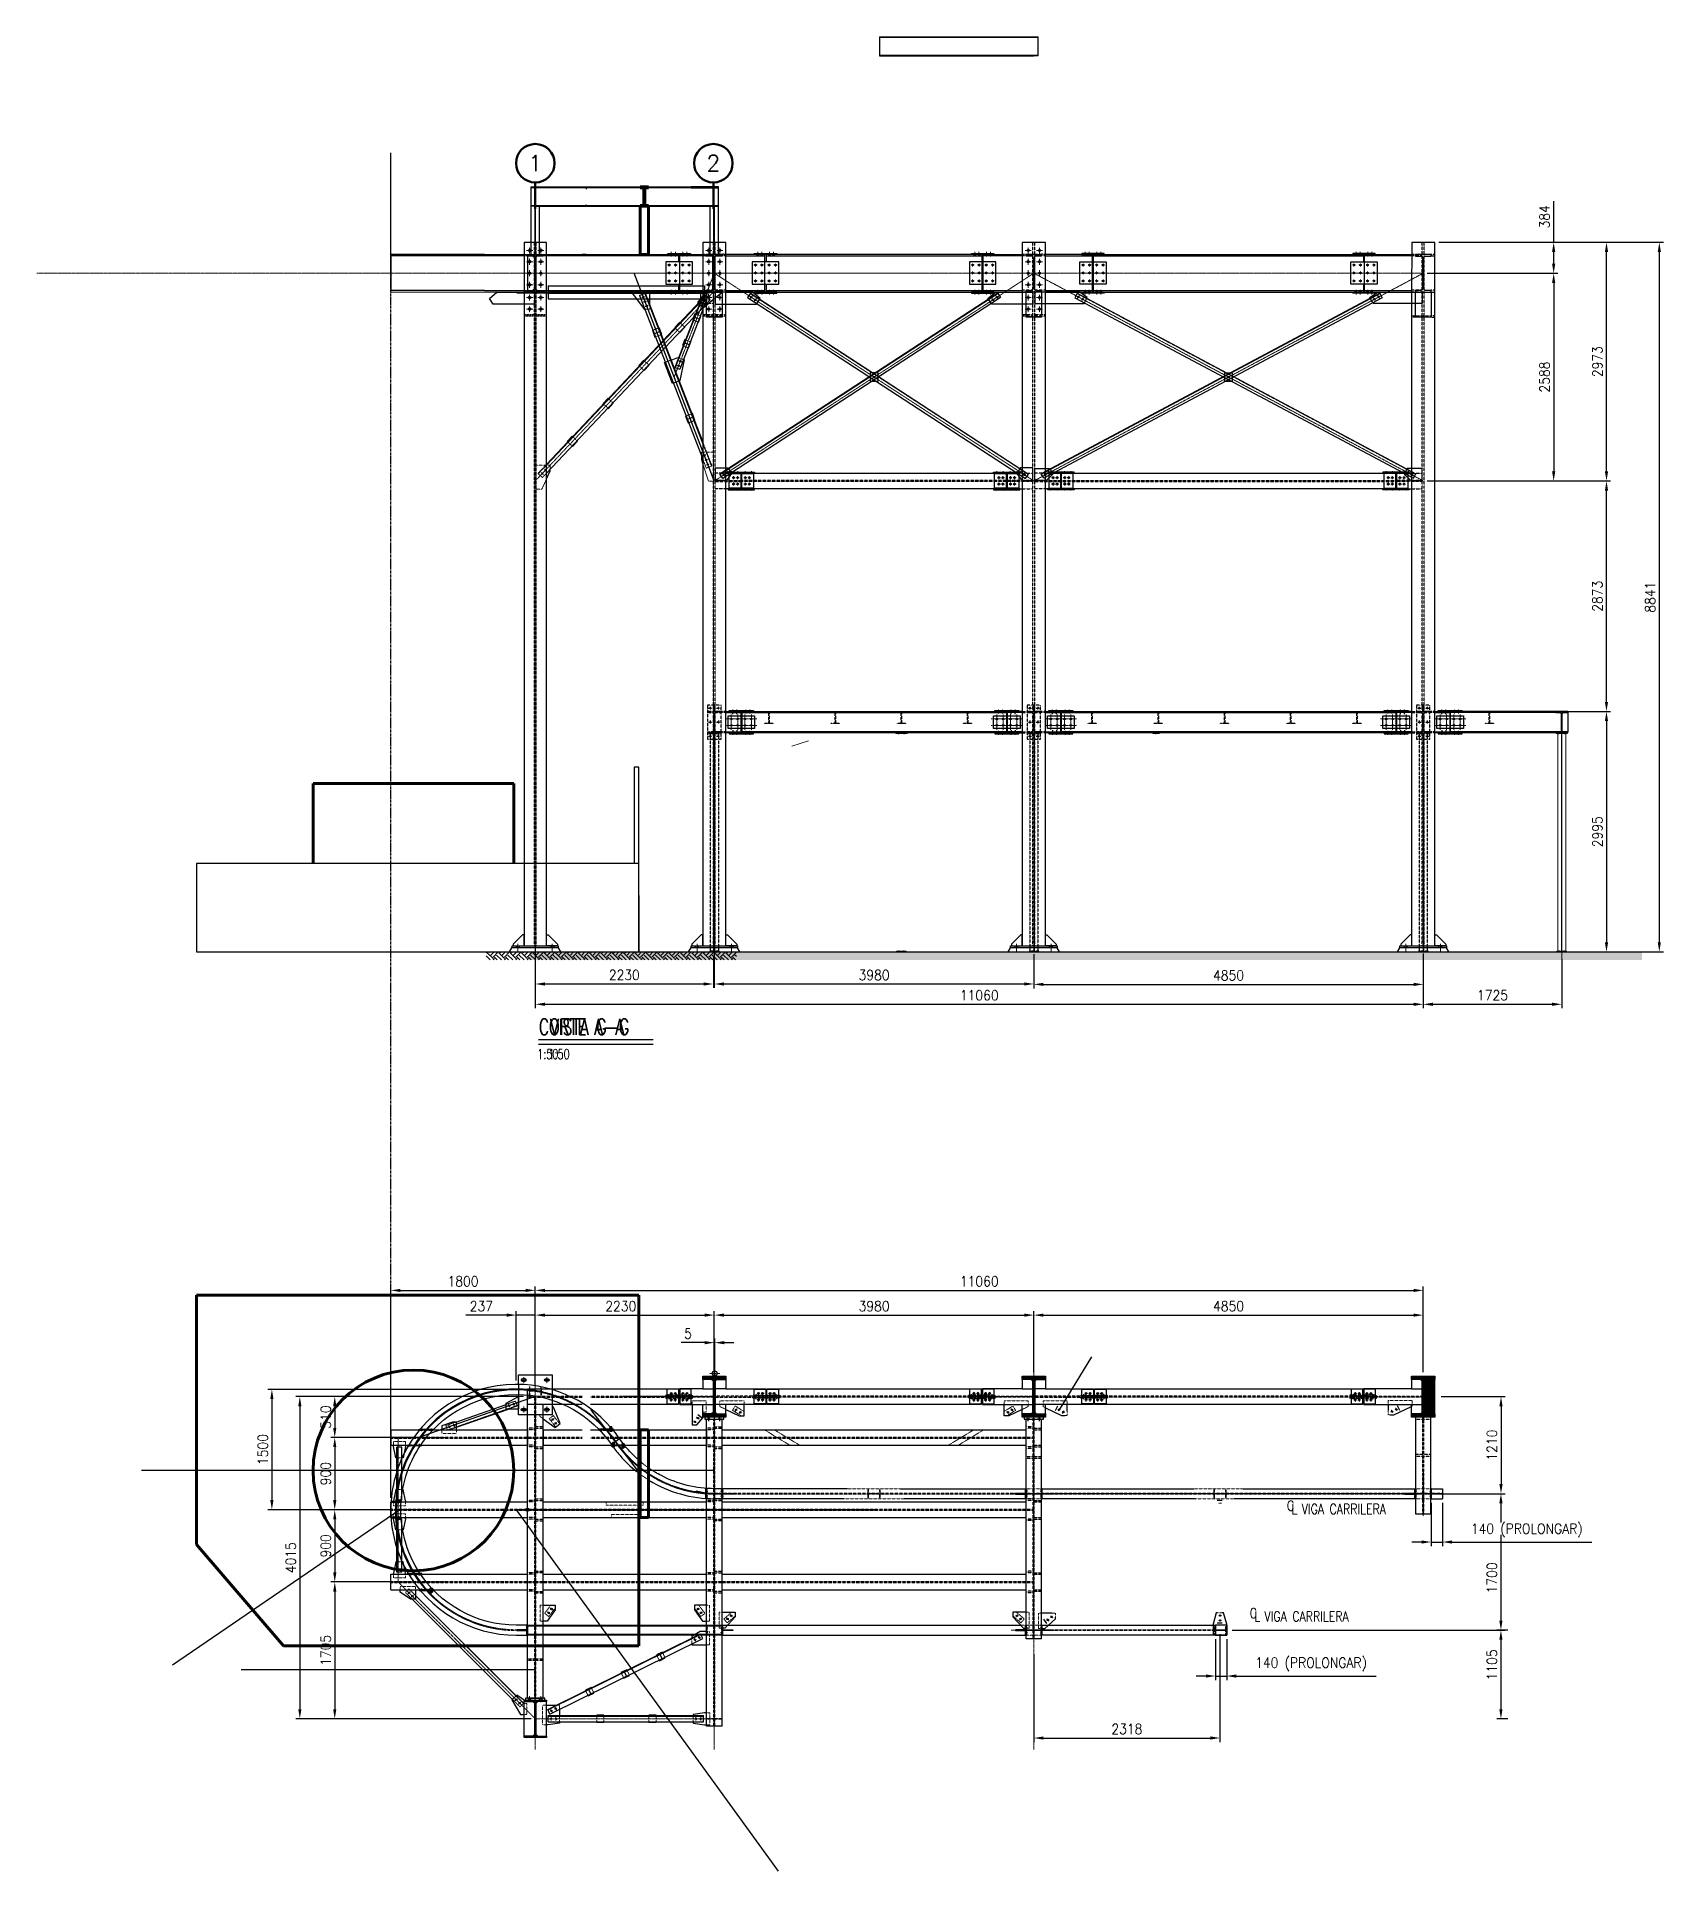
# Model space of a CAD drawing. Header units: millimetres. Extents: x 13669 to 217197, y -88248 to 24578.
# Drawn here: x 57359 to 77621, y 1719 to 24578 of the extents above; entities that cross this region are included whole.
import ezdxf
from ezdxf.enums import TextEntityAlignment as Align

# ---------------------------------------------------------------- set-up
doc = ezdxf.new("R2010")
doc.units = ezdxf.units.MM
for name, pattern in [('CENTER', [50.8, 31.75, -6.35, 6.35, -6.35]), ('CENTER2', [1.125, 0.75, -0.125, 0.125, -0.125]), ('DASHED', [19.05, 12.7, -6.35]), ('DASHED2', [0.375, 0.25, -0.125]), ('HIDDEN', [0.375, 0.25, -0.125])]:
    doc.linetypes.add(name, pattern=pattern)
for name, color, linetype in [('CHAPA PISO', 3, 'Continuous'), ('SDDIM', 1, 'Continuous'), ('Tx-DDIM', 1, 'Continuous'), ('Tx-EJES', 1, 'CENTER'), ('Tx-TEXT', 3, 'Continuous'), ('Tx_DDIM', 1, 'Continuous'), ('Tx_M_EQUIPOS', 4, 'Continuous'), ('Tx_M_EXISTENTES', 8, 'Continuous'), ('Tx_M_OCULTOS', 2, 'DASHED2'), ('Tx_M_OCULTOS FINO', 1, 'DASHED2'), ('Tx_OCULTOS', 2, 'DASHED'), ('Tx_P_NUEVO', 4, 'Continuous'), ('Tx_TEXTOS', 3, 'Continuous'), ('Tx_TEXTOS 2.5', 3, 'Continuous'), ('Tx_TEXTOS 4', 4, 'Continuous')]:
    doc.layers.add(name, color=color, linetype=linetype)
for name, color, linetype, lineweight in [('ITEM', 1, 'Continuous', 50), ('RELEVO', 170, 'Continuous', 30), ('TITULOS', 6, 'Continuous', 60), ('Tx_EJES', 1, 'CENTER2', 5), ('Tx_M_CONTORNO FINO', 1, 'Continuous', 5), ('Tx_M_OCULTAS FINO', 1, 'DASHED2', 5)]:
    doc.layers.add(name, color=color, linetype=linetype, lineweight=lineweight)
doc.styles.add('ESTILO 1', font='romans.shx', dxfattribs={"width": 0.8})
doc.styles.add('ROMANS', font='romans.shx', dxfattribs={"width": 0.9})
doc.styles.add('Tx_texto', font='romans.shx')
doc.dimstyles.new('ESC 1-50', dxfattribs={"dimscale": 50, "dimtxt": 2.5, "dimasz": 2.4, "dimexe": 1, "dimexo": 1, "dimgap": 1, "dimtad": 1, "dimdec": 0, "dimtxsty": 'ROMANS', "dimcen": 2.5, "dimclrd": 256, "dimclre": 256, "dimclrt": 3, "dimadec": 0, "dimazin": 2, "dimtfac": 0.5, "dimtdec": 0, "dimtmove": 0, "dimatfit": 3, "dimfxl": 1, "dimtfill": 1, "dimtfillclr": 256, "dimtolj": 2, "dimlwd": -1, "dimarcsym": 0})

msp = doc.modelspace()

# ---------------------------------------------------------------- texts
at = {"color": 3, "linetype": 'ByBlock', "lineweight": -2, "style": 'ESTILO 1', "width": 0.8}
for s, p in [('C', (72977.5419995, 6274.4878141)), ('L', (73026.3617868, 6232.3087298)), ('C', (72513.7908611, 4935.5930014)), ('L', (72562.6106484, 4893.4139171))]:
    msp.add_text(s, height=125, dxfattribs=at).set_placement(p, align=Align.MIDDLE_CENTER)
at = {"layer": 'Tx-TEXT', "color": 3, "style": 'ESTILO 1', "width": 0.8}
for p in [(73116.2743244, 6170.8068257), (72652.523186, 4831.912013)]:
    msp.add_text('VIGA CARRILERA', height=125, dxfattribs=at).set_placement(p)
at = {"layer": 'Tx_TEXTOS 2.5', "style": 'Tx_texto', "width": 0.7}
for p in [(63594.3301096, 11838.5995254), (63734.4752971, 11838.5995254)]:
    msp.add_attdef('1:50', p, '', height=125, dxfattribs=at)
at = {"layer": 'Tx_TEXTOS 4', "style": 'Tx_texto', "width": 0.7}
for s, p in [('CORTE A-A', (63615.2137848, 12140.6940878)), ('VISTA G-G', (63755.3589723, 12140.6940878))]:
    msp.add_text(s, height=200, dxfattribs=at).set_placement(p)

# ---------------------------------------------------------------- blocks, each defined once
blk = doc.blocks.new('*D98')
at = {"layer": 'Defpoints', "color": 0, "transparency": 16777216}
for p in [(74802, 7634), (74802, 6424), (75599, 6424)]:
    blk.add_point(p, dxfattribs=at)
at = {"layer": 'Tx_DDIM', "lineweight": -2, "transparency": 16777216}
for p, q in [((74852, 7634), (75649, 7634)), ((74852, 6424), (75649, 6424))]:
    blk.add_line(p, q, dxfattribs=at)
at = {"layer": 'Tx_DDIM', "transparency": 16777216}
blk.add_line((75599, 7514), (75599, 6544), dxfattribs=at)
for points in [[(75579, 7514), (75619, 7514), (75599, 7634)], [(75579, 6544), (75619, 6544), (75599, 6424)]]:
    blk.add_solid(points, dxfattribs=at)
at = {"layer": 'Tx_DDIM', "color": 3, "transparency": 16777216, "insert": (75486, 7029), "char_height": 125, "attachment_point": 5, "rotation": 90, "style": 'ROMANS', "bg_fill": 3, "box_fill_scale": 1.1, "bg_fill_color": 256, "bg_fill_true_color": 13158600, "bg_fill_transparency": 0}
blk.add_mtext('\\A2;1210', dxfattribs=at)
blk = doc.blocks.new('*D99')
at = {"layer": 'Defpoints', "color": 0, "transparency": 16777216}
for p in [(75733, 4724), (75598, 3619), (75733, 3619)]:
    blk.add_point(p, dxfattribs=at)
at = {"layer": 'Tx_DDIM', "lineweight": -2, "transparency": 16777216}
for p, q in [((75683, 4724), (75548, 4724)), ((75683, 3619), (75548, 3619))]:
    blk.add_line(p, q, dxfattribs=at)
at = {"layer": 'Tx_DDIM', "transparency": 16777216}
blk.add_line((75598, 4604), (75598, 3739), dxfattribs=at)
for points in [[(75578, 4604), (75618, 4604), (75598, 4724)], [(75578, 3739), (75618, 3739), (75598, 3619)]]:
    blk.add_solid(points, dxfattribs=at)
at = {"layer": 'Tx_DDIM', "color": 3, "transparency": 16777216, "insert": (75486, 4291), "char_height": 125, "attachment_point": 5, "rotation": 90, "style": 'ROMANS', "bg_fill": 3, "box_fill_scale": 1.1, "bg_fill_color": 256, "bg_fill_true_color": 13158600, "bg_fill_transparency": 0}
blk.add_mtext('\\A2;1105', dxfattribs=at)
blk = doc.blocks.new('*D100')
at = {"layer": 'Defpoints', "color": 0, "transparency": 16777216}
for p in [(63570, 8649), (65800, 8649), (65800, 7888)]:
    blk.add_point(p, dxfattribs=at)
at = {"layer": 'Tx_DDIM', "lineweight": -2, "transparency": 16777216}
blk.add_line((65800, 7938), (65800, 8699), dxfattribs=at)
at = {"layer": 'Tx_DDIM', "transparency": 16777216}
blk.add_line((63690, 8649), (65680, 8649), dxfattribs=at)
for points in [[(63690, 8669), (63690, 8629), (63570, 8649)], [(65680, 8669), (65680, 8629), (65800, 8649)]]:
    blk.add_solid(points, dxfattribs=at)
at = {"layer": 'Tx_DDIM', "color": 3, "transparency": 16777216, "insert": (64635, 8761), "char_height": 125, "attachment_point": 5, "style": 'ROMANS', "bg_fill": 3, "box_fill_scale": 1.1, "bg_fill_color": 256, "bg_fill_true_color": 13158600, "bg_fill_transparency": 0}
blk.add_mtext('\\A2;2230', dxfattribs=at)
blk = doc.blocks.new('*D101')
at = {"layer": 'Defpoints', "color": 0, "transparency": 16777216}
for p in [(69780, 8649), (65800, 7888), (69780, 7888)]:
    blk.add_point(p, dxfattribs=at)
at = {"layer": 'Tx_DDIM', "lineweight": -2, "transparency": 16777216}
for p, q in [((65800, 7938), (65800, 8699)), ((69780, 7938), (69780, 8699))]:
    blk.add_line(p, q, dxfattribs=at)
at = {"layer": 'Tx_DDIM', "transparency": 16777216}
blk.add_line((65920, 8649), (69660, 8649), dxfattribs=at)
for points in [[(65920, 8669), (65920, 8629), (65800, 8649)], [(69660, 8669), (69660, 8629), (69780, 8649)]]:
    blk.add_solid(points, dxfattribs=at)
at = {"layer": 'Tx_DDIM', "color": 3, "transparency": 16777216, "insert": (67790, 8761), "char_height": 125, "attachment_point": 5, "style": 'ROMANS', "bg_fill": 3, "box_fill_scale": 1.1, "bg_fill_color": 256, "bg_fill_true_color": 13158600, "bg_fill_transparency": 0}
blk.add_mtext('\\A2;3980', dxfattribs=at)
blk = doc.blocks.new('*D102')
at = {"layer": 'Defpoints', "color": 0, "transparency": 16777216}
for p in [(74630, 8649), (69780, 7888), (74630, 7888)]:
    blk.add_point(p, dxfattribs=at)
at = {"layer": 'Tx_DDIM', "lineweight": -2, "transparency": 16777216}
for p, q in [((69780, 7938), (69780, 8699)), ((74630, 7938), (74630, 8699))]:
    blk.add_line(p, q, dxfattribs=at)
at = {"layer": 'Tx_DDIM', "transparency": 16777216}
blk.add_line((69900, 8649), (74510, 8649), dxfattribs=at)
for points in [[(69900, 8669), (69900, 8629), (69780, 8649)], [(74510, 8669), (74510, 8629), (74630, 8649)]]:
    blk.add_solid(points, dxfattribs=at)
at = {"layer": 'Tx_DDIM', "color": 3, "transparency": 16777216, "insert": (72205, 8761), "char_height": 125, "attachment_point": 5, "style": 'ROMANS', "bg_fill": 3, "box_fill_scale": 1.1, "bg_fill_color": 256, "bg_fill_true_color": 13158600, "bg_fill_transparency": 0}
blk.add_mtext('\\A2;4850', dxfattribs=at)
blk = doc.blocks.new('*D103')
at = {"layer": 'Defpoints', "color": 0, "transparency": 16777216}
for p in [(74630, 8957), (74630, 7888), (63570, 7731)]:
    blk.add_point(p, dxfattribs=at)
at = {"layer": 'Tx_DDIM', "lineweight": -2, "transparency": 16777216}
for p, q in [((63570, 7781), (63570, 9007)), ((74630, 7938), (74630, 9007))]:
    blk.add_line(p, q, dxfattribs=at)
at = {"layer": 'Tx_DDIM', "transparency": 16777216}
blk.add_line((63690, 8957), (74510, 8957), dxfattribs=at)
for points in [[(63690, 8977), (63690, 8937), (63570, 8957)], [(74510, 8977), (74510, 8937), (74630, 8957)]]:
    blk.add_solid(points, dxfattribs=at)
at = {"layer": 'Tx_DDIM', "color": 3, "transparency": 16777216, "insert": (69100, 9070), "char_height": 125, "attachment_point": 5, "style": 'ROMANS', "bg_fill": 3, "box_fill_scale": 1.1, "bg_fill_color": 256, "bg_fill_true_color": 13158600, "bg_fill_transparency": 0}
blk.add_mtext('\\A2;11060', dxfattribs=at)
blk = doc.blocks.new('*D104')
at = {"layer": 'Defpoints', "color": 0, "transparency": 16777216}
for p in [(63570, 8957), (63570, 7731), (61770, 6321)]:
    blk.add_point(p, dxfattribs=at)
at = {"layer": 'Tx_DDIM', "lineweight": -2, "transparency": 16777216}
for p, q in [((61770, 6371), (61770, 9007)), ((63570, 7781), (63570, 9007))]:
    blk.add_line(p, q, dxfattribs=at)
at = {"layer": 'Tx_DDIM', "transparency": 16777216}
blk.add_line((61890, 8957), (63450, 8957), dxfattribs=at)
for points in [[(61890, 8977), (61890, 8937), (61770, 8957)], [(63450, 8977), (63450, 8937), (63570, 8957)]]:
    blk.add_solid(points, dxfattribs=at)
at = {"layer": 'Tx_DDIM', "color": 3, "transparency": 16777216, "insert": (62670, 9070), "char_height": 125, "attachment_point": 5, "style": 'ROMANS', "bg_fill": 3, "box_fill_scale": 1.1, "bg_fill_color": 256, "bg_fill_true_color": 13158600, "bg_fill_transparency": 0}
blk.add_mtext('\\A2;1800', dxfattribs=at)
blk = doc.blocks.new('*D105')
at = {"layer": 'Defpoints', "color": 0, "transparency": 16777216}
for p in [(72098, 4724), (69780, 4474), (72098, 3380)]:
    blk.add_point(p, dxfattribs=at)
at = {"layer": 'Tx_DDIM', "lineweight": -2, "transparency": 16777216}
for p, q in [((72098, 4674), (72098, 3330)), ((69780, 4424), (69780, 3330))]:
    blk.add_line(p, q, dxfattribs=at)
at = {"layer": 'Tx_DDIM', "transparency": 16777216}
blk.add_line((69900, 3380), (71978, 3380), dxfattribs=at)
for points in [[(69900, 3400), (69900, 3360), (69780, 3380)], [(71978, 3400), (71978, 3360), (72098, 3380)]]:
    blk.add_solid(points, dxfattribs=at)
at = {"layer": 'Tx_DDIM', "color": 3, "transparency": 16777216, "insert": (70939, 3492), "char_height": 125, "attachment_point": 5, "style": 'ROMANS', "bg_fill": 3, "box_fill_scale": 1.1, "bg_fill_color": 256, "bg_fill_true_color": 13158600, "bg_fill_transparency": 0}
blk.add_mtext('\\A2;2318', dxfattribs=at)
blk = doc.blocks.new('*D106')
at = {"layer": 'Defpoints', "color": 0, "transparency": 16777216}
for p in [(63473, 7634), (62273, 7124)]:
    blk.add_point(p, dxfattribs=at)
at = {"layer": 'Tx_DDIM', "lineweight": -2, "transparency": 16777216}
for p, q in [((63423, 7634), (61022, 7634)), ((62223, 7124), (61022, 7124))]:
    blk.add_line(p, q, dxfattribs=at)
at = {"layer": 'Tx_DDIM', "transparency": 16777216}
blk.add_line((61072, 7514), (61072, 7244), dxfattribs=at)
for points in [[(61052, 7514), (61092, 7514), (61072, 7634)], [(61052, 7244), (61092, 7244), (61072, 7124)]]:
    blk.add_solid(points, dxfattribs=at)
at = {"layer": 'Tx_DDIM', "color": 3, "transparency": 16777216, "insert": (60959, 7379), "char_height": 125, "attachment_point": 5, "rotation": 90, "style": 'ROMANS', "bg_fill": 3, "box_fill_scale": 1.1, "bg_fill_color": 256, "bg_fill_true_color": 13158600, "bg_fill_transparency": 0}
blk.add_mtext('\\A2;510', dxfattribs=at)
at = {"layer": 'Defpoints', "color": 0, "transparency": 16777216}
blk.add_point((61072, 7124), dxfattribs=at)
blk = doc.blocks.new('*D107')
at = {"layer": 'Defpoints', "color": 0, "transparency": 16777216}
for p in [(62273, 7124), (61072, 6224), (61810, 6224)]:
    blk.add_point(p, dxfattribs=at)
at = {"layer": 'Tx_DDIM', "lineweight": -2, "transparency": 16777216}
for p, q in [((62223, 7124), (61022, 7124)), ((61760, 6224), (61022, 6224))]:
    blk.add_line(p, q, dxfattribs=at)
at = {"layer": 'Tx_DDIM', "transparency": 16777216}
blk.add_line((61072, 7004), (61072, 6344), dxfattribs=at)
for points in [[(61052, 7004), (61092, 7004), (61072, 7124)], [(61052, 6344), (61092, 6344), (61072, 6224)]]:
    blk.add_solid(points, dxfattribs=at)
at = {"layer": 'Tx_DDIM', "color": 3, "transparency": 16777216, "insert": (60959, 6674), "char_height": 125, "attachment_point": 5, "rotation": 90, "style": 'ROMANS', "bg_fill": 3, "box_fill_scale": 1.1, "bg_fill_color": 256, "bg_fill_true_color": 13158600, "bg_fill_transparency": 0}
blk.add_mtext('\\A2;900', dxfattribs=at)
blk = doc.blocks.new('*D108')
at = {"layer": 'Defpoints', "color": 0, "transparency": 16777216}
for p in [(61810, 6224), (61072, 5324), (61753, 5324)]:
    blk.add_point(p, dxfattribs=at)
at = {"layer": 'Tx_DDIM', "lineweight": -2, "transparency": 16777216}
for p, q in [((61760, 6224), (61022, 6224)), ((61703, 5324), (61022, 5324))]:
    blk.add_line(p, q, dxfattribs=at)
at = {"layer": 'Tx_DDIM', "transparency": 16777216}
blk.add_line((61072, 6104), (61072, 5444), dxfattribs=at)
for points in [[(61052, 6104), (61092, 6104), (61072, 6224)], [(61052, 5444), (61092, 5444), (61072, 5324)]]:
    blk.add_solid(points, dxfattribs=at)
at = {"layer": 'Tx_DDIM', "color": 3, "transparency": 16777216, "insert": (60959, 5774), "char_height": 125, "attachment_point": 5, "rotation": 90, "style": 'ROMANS', "bg_fill": 3, "box_fill_scale": 1.1, "bg_fill_color": 256, "bg_fill_true_color": 13158600, "bg_fill_transparency": 0}
blk.add_mtext('\\A2;900', dxfattribs=at)
blk = doc.blocks.new('*D109')
at = {"layer": 'Defpoints', "color": 0, "transparency": 16777216}
for p in [(61828, 5324), (61072, 3619), (63570, 3619)]:
    blk.add_point(p, dxfattribs=at)
at = {"layer": 'SDDIM', "lineweight": -2, "transparency": 16777216}
for p, q in [((61778, 5324), (61022, 5324)), ((63520, 3619), (61022, 3619))]:
    blk.add_line(p, q, dxfattribs=at)
at = {"layer": 'SDDIM', "transparency": 16777216}
blk.add_line((61072, 5204), (61072, 3739), dxfattribs=at)
for points in [[(61052, 5204), (61092, 5204), (61072, 5324)], [(61052, 3739), (61092, 3739), (61072, 3619)]]:
    blk.add_solid(points, dxfattribs=at)
at = {"layer": 'SDDIM', "color": 3, "transparency": 16777216, "insert": (60959, 4471), "char_height": 125, "attachment_point": 5, "rotation": 90, "style": 'ROMANS', "bg_fill": 3, "box_fill_scale": 1.1, "bg_fill_color": 256, "bg_fill_true_color": 13158600, "bg_fill_transparency": 0}
blk.add_mtext('\\A2;1705', dxfattribs=at)
blk = doc.blocks.new('A$Cd38fd534')
at = {"layer": 'Tx_EJES'}
for p, q in [((-69, 0), (319, 0)), ((0, -136), (0, 56)), ((80, -136), (80, 56)), ((170, -136), (170, 56)), ((250, -136), (250, 56)), ((-69, -80), (319, -80))]:
    blk.add_line(p, q, dxfattribs=at)
at = {"layer": 'Tx_M_EQUIPOS'}
blk.add_lwpolyline([(-40, 40), (290, 40), (290, -120), (-40, -120)], close=True, dxfattribs=at)
for centre in [(0, 0), (80, 0), (170, 0), (250, 0), (0, -80), (80, -80), (170, -80), (250, -80)]:
    blk.add_circle(centre, 10.5, dxfattribs=at)
blk = doc.blocks.new('A$C03c238ad')
at = {"layer": 'Tx_M_OCULTOS FINO'}
for p, q in [((-71, 40), (-29, 40)), ((-50, 59), (-50, 21)), ((29, 40), (71, 40)), ((50, 59), (50, 21)), ((-71, -133), (-29, -133)), ((-50, -114), (-50, -152)), ((29, -133), (71, -133)), ((50, -114), (50, -152)), ((-71, -306), (-29, -306)), ((-50, -287), (-50, -325)), ((29, -306), (71, -306)), ((50, -287), (50, -325))]:
    blk.add_line(p, q, dxfattribs=at)
for points in [[(-84, -346), (84, -346), (84, 80), (-84, 80)], [(-4, 80), (4, 80), (4, 0), (-4, 0)], [(-4, -266), (4, -266), (4, -346), (-4, -346)]]:
    blk.add_lwpolyline(points, close=True, dxfattribs=at)
for centre in [(-50, 40), (50, 40), (-50, -133), (50, -133), (-50, -306), (50, -306)]:
    blk.add_circle(centre, 8.5, dxfattribs=at)
blk = doc.blocks.new('A$Cf5f8315d')
at = {"layer": 'Tx_EJES'}
blk.add_line((-21, 0), (0, 0), dxfattribs=at)
at = {"layer": 'Tx_M_OCULTOS'}
for p, q in [((-13, 8), (0, 8)), ((-13, -8), (0, -8))]:
    blk.add_line(p, q, dxfattribs=at)
blk = doc.blocks.new('A$Cfbe9b5f4')
at = {"layer": 'Tx_EJES'}
for p, q in [((-150, 118), (-150, 68)), ((-100, 118), (-100, 68)), ((10, 118), (10, 68)), ((60, 118), (60, 68)), ((3157, 118), (3157, 68)), ((3207, 118), (3207, 68)), ((3317, 118), (3317, 68)), ((3367, 118), (3367, 68)), ((3830, 118), (3830, 68)), ((3880, 118), (3880, 68)), ((3990, 118), (3990, 68)), ((4040, 118), (4040, 68)), ((8007, 118), (8007, 68)), ((8057, 118), (8057, 68)), ((8167, 118), (8167, 68)), ((8217, 118), (8217, 68)), ((8680, 118), (8680, 68)), ((8730, 118), (8730, 68)), ((8840, 118), (8840, 68)), ((8890, 118), (8890, 68)), ((-150, -198), (-150, -148)), ((-100, -198), (-100, -148)), ((10, -198), (10, -148)), ((60, -198), (60, -148)), ((3157, -198), (3157, -148)), ((3207, -198), (3207, -148)), ((3317, -198), (3317, -148)), ((3367, -198), (3367, -148)), ((3830, -198), (3830, -148)), ((3880, -198), (3880, -148)), ((3990, -198), (3990, -148)), ((4040, -198), (4040, -148)), ((8007, -198), (8007, -148)), ((8057, -198), (8057, -148)), ((8167, -198), (8167, -148)), ((8217, -198), (8217, -148)), ((8680, -198), (8680, -148)), ((8730, -198), (8730, -148)), ((8840, -198), (8840, -148)), ((8890, -198), (8890, -148))]:
    blk.add_line(p, q, dxfattribs=at)
at = {"layer": 'Tx_M_EQUIPOS'}
for p, q in [((-40, 93), (3257, 93)), ((-40, 80), (3257, 80)), ((3940, 93), (8107, 93)), ((3940, 80), (8107, 80)), ((10101, 80), (10101, 93)), ((10156, 80), (10101, 80)), ((10171, 65), (10156, 80)), ((10171, -145), (10171, 65)), ((10179, 65), (10194, 80)), ((3257, -160), (-40, -160)), ((3257, -173), (-40, -173)), ((8106, -160), (3940, -160)), ((8106, -173), (3940, -173))]:
    blk.add_line(p, q, dxfattribs=at)
at = {"layer": 'Tx_M_EQUIPOS', "extrusion": (1.83697e-16, 1, 6.12323e-17)}
for p, q in [((10101, 93), (8790, 93)), ((10101, 80), (8790, 80)), ((10101, -160), (8790, -160)), ((10101, -173), (8790, -173))]:
    blk.add_line(p, q, dxfattribs=at)
at = {"layer": 'Tx_M_EQUIPOS'}
for points in [[(-195, 106), (105, 106), (105, 93), (-195, 93)], [(3112, 106), (3412, 106), (3412, 93), (3112, 93)], [(3785, 106), (4085, 106), (4085, 93), (3785, 93)], [(7962, 106), (8262, 106), (8262, 93), (7962, 93)], [(8635, 106), (8935, 106), (8935, 93), (8635, 93)], [(-195, -186), (105, -186), (105, -173), (-195, -173)], [(3112, -186), (3412, -186), (3412, -173), (3112, -173)], [(3785, -186), (4085, -186), (4085, -173), (3785, -173)], [(7962, -186), (8262, -186), (8262, -173), (7962, -173)], [(8635, -186), (8935, -186), (8935, -173), (8635, -173)]]:
    blk.add_lwpolyline(points, close=True, dxfattribs=at)
for points in [[(-40, 93), (-40, -173)], [(3257, 93), (3257, -173)], [(3940, 93), (3940, -173)], [(8107, 93), (8107, -173)], [(8790, -173), (8790, 93)], [(10249, 80), (10249, -160)]]:
    blk.add_lwpolyline(points, dxfattribs=at)
blk.add_lwpolyline([(10179, -147), (10179, 67, -0.414214), (10191, 80), (10249, 80), (10249, 93), (10101, 93), (10101, 80), (10158, 80, -0.414214), (10171, 67), (10171, -147, -0.414214), (10158, -160), (10101, -160), (10101, -173), (10249, -173), (10249, -160), (10191, -160, -0.414214)], format="xyb", close=True, dxfattribs=at)
at = {"layer": 'Tx_M_OCULTOS'}
for p, q in [((-161, 106), (-161, 80)), ((-140, 106), (-140, 80)), ((-111, 106), (-111, 80)), ((-90, 106), (-90, 80)), ((0, 106), (0, 93)), ((21, 106), (21, 93)), ((50, 106), (50, 93)), ((71, 106), (71, 93)), ((3147, 106), (3147, 80)), ((3168, 106), (3168, 80)), ((3197, 106), (3197, 80)), ((3218, 106), (3218, 80)), ((3307, 106), (3307, 93)), ((3328, 106), (3328, 93)), ((3357, 106), (3357, 93)), ((3378, 106), (3378, 93)), ((3820, 106), (3820, 80)), ((3841, 106), (3841, 80)), ((3870, 106), (3870, 80)), ((3891, 106), (3891, 80)), ((3980, 106), (3980, 93)), ((4001, 106), (4001, 93)), ((4030, 106), (4030, 93)), ((4051, 106), (4051, 93)), ((7997, 106), (7997, 80)), ((8018, 106), (8018, 80)), ((8047, 106), (8047, 80)), ((8068, 106), (8068, 80)), ((8157, 106), (8157, 93)), ((8178, 106), (8178, 93)), ((8207, 106), (8207, 93)), ((8228, 106), (8228, 93)), ((8670, 106), (8670, 80)), ((8691, 106), (8691, 80)), ((8720, 106), (8720, 80)), ((8741, 106), (8741, 80)), ((8830, 106), (8830, 93)), ((8851, 106), (8851, 93)), ((8880, 106), (8880, 93)), ((8901, 106), (8901, 93)), ((-161, -186), (-161, -160)), ((-140, -186), (-140, -160)), ((-111, -186), (-111, -160)), ((-90, -186), (-90, -160)), ((0, -186), (0, -173)), ((21, -186), (21, -173)), ((50, -186), (50, -173)), ((71, -186), (71, -173)), ((3147, -186), (3147, -160)), ((3168, -186), (3168, -160)), ((3197, -186), (3197, -160)), ((3218, -186), (3218, -160)), ((3307, -186), (3307, -173)), ((3328, -186), (3328, -173)), ((3357, -186), (3357, -173)), ((3378, -186), (3378, -173)), ((3820, -186), (3820, -160)), ((3841, -186), (3841, -160)), ((3870, -186), (3870, -160)), ((3891, -186), (3891, -160)), ((3980, -186), (3980, -173)), ((4001, -186), (4001, -173)), ((4030, -186), (4030, -173)), ((4051, -186), (4051, -173)), ((7997, -186), (7997, -160)), ((8018, -186), (8018, -160)), ((8047, -186), (8047, -160)), ((8068, -186), (8068, -160)), ((8157, -186), (8157, -173)), ((8178, -186), (8178, -173)), ((8207, -186), (8207, -173)), ((8228, -186), (8228, -173)), ((8670, -186), (8670, -160)), ((8691, -186), (8691, -160)), ((8720, -186), (8720, -160)), ((8741, -186), (8741, -160)), ((8830, -186), (8830, -173)), ((8851, -186), (8851, -173)), ((8880, -186), (8880, -173)), ((8901, -186), (8901, -173))]:
    blk.add_line(p, q, dxfattribs=at)
for points in [[(287, -52, 0.414214), (297, -42), (297, 78, 0.414214), (287, 88), (249, 88), (249, 93), (349, 93), (349, 88), (310, 88, 0.414214), (301, 78), (301, -42, 0.414214), (310, -52), (349, -52), (349, -57), (249, -57), (249, -52)], [(1112, -52, 0.414214), (1122, -42), (1122, 78, 0.414214), (1112, 88), (1074, 88), (1074, 93), (1174, 93), (1174, 88), (1135, 88, 0.414214), (1126, 78), (1126, -42, 0.414214), (1135, -52), (1174, -52), (1174, -57), (1074, -57), (1074, -52)], [(1937, -52, 0.414214), (1947, -42), (1947, 78, 0.414214), (1937, 88), (1899, 88), (1899, 93), (1999, 93), (1999, 88), (1960, 88, 0.414214), (1951, 78), (1951, -42, 0.414214), (1960, -52), (1999, -52), (1999, -57), (1899, -57), (1899, -52)], [(2762, -52, 0.414214), (2772, -42), (2772, 78, 0.414214), (2762, 88), (2724, 88), (2724, 93), (2824, 93), (2824, 88), (2785, 88, 0.414214), (2776, 78), (2776, -42, 0.414214), (2785, -52), (2824, -52), (2824, -57), (2724, -57), (2724, -52)], [(4312, -52, 0.414214), (4322, -42), (4322, 78, 0.414214), (4312, 88), (4274, 88), (4274, 93), (4374, 93), (4374, 88), (4335, 88, 0.414214), (4326, 78), (4326, -42, 0.414214), (4335, -52), (4374, -52), (4374, -57), (4274, -57), (4274, -52)], [(5137, -52, 0.414214), (5147, -42), (5147, 78, 0.414214), (5137, 88), (5099, 88), (5099, 93), (5199, 93), (5199, 88), (5160, 88, 0.414214), (5151, 78), (5151, -42, 0.414214), (5160, -52), (5199, -52), (5199, -57), (5099, -57), (5099, -52)], [(5962, -52, 0.414214), (5972, -42), (5972, 78, 0.414214), (5962, 88), (5924, 88), (5924, 93), (6024, 93), (6024, 88), (5985, 88, 0.414214), (5976, 78), (5976, -42, 0.414214), (5985, -52), (6024, -52), (6024, -57), (5924, -57), (5924, -52)], [(6787, -52, 0.414214), (6797, -42), (6797, 78, 0.414214), (6787, 88), (6749, 88), (6749, 93), (6849, 93), (6849, 88), (6810, 88, 0.414214), (6801, 78), (6801, -42, 0.414214), (6810, -52), (6849, -52), (6849, -57), (6749, -57), (6749, -52)], [(7612, -52, 0.414214), (7622, -42), (7622, 78, 0.414214), (7612, 88), (7574, 88), (7574, 93), (7674, 93), (7674, 88), (7635, 88, 0.414214), (7626, 78), (7626, -42, 0.414214), (7635, -52), (7674, -52), (7674, -57), (7574, -57), (7574, -52)], [(9262, -52, 0.414214), (9271, -42), (9271, 78, 0.414214), (9262, 88), (9223, 88), (9223, 93), (9323, 93), (9323, 88), (9285, 88, 0.414214), (9276, 78), (9276, -42, 0.414214), (9285, -52), (9323, -52), (9323, -57), (9223, -57), (9223, -52)]]:
    blk.add_lwpolyline(points, format="xyb", close=True, dxfattribs=at)
at = {"rotation": 270}
for p in [(1914, -173), (1984, -173), (5114, -173), (5184, -173), (10140, -173), (10210, -173)]:
    blk.add_blockref('A$Cf5f8315d', p, dxfattribs=at)
blk = doc.blocks.new('*D94')
at = {"layer": 'Defpoints', "color": 0, "transparency": 16777216}
for p in [(65800, 13312), (69780, 13197), (69780, 12775)]:
    blk.add_point(p, dxfattribs=at)
at = {"layer": 'Tx_DDIM', "lineweight": -2, "transparency": 16777216}
for p, q in [((65800, 13262), (65800, 12725)), ((69780, 13147), (69780, 12725))]:
    blk.add_line(p, q, dxfattribs=at)
at = {"layer": 'Tx_DDIM', "transparency": 16777216}
blk.add_line((65920, 12775), (69660, 12775), dxfattribs=at)
for points in [[(65920, 12795), (65920, 12755), (65800, 12775)], [(69660, 12795), (69660, 12755), (69780, 12775)]]:
    blk.add_solid(points, dxfattribs=at)
at = {"layer": 'Tx_DDIM', "color": 3, "transparency": 16777216, "insert": (67790, 12887), "char_height": 125, "attachment_point": 5, "style": 'ROMANS', "bg_fill": 3, "box_fill_scale": 1.1, "bg_fill_color": 256, "bg_fill_true_color": 13158600, "bg_fill_transparency": 0}
blk.add_mtext('\\A2;3980', dxfattribs=at)
blk = doc.blocks.new('*D95')
at = {"layer": 'Defpoints', "color": 0, "transparency": 16777216}
for p in [(69780, 13197), (74630, 13203), (74630, 12770)]:
    blk.add_point(p, dxfattribs=at)
at = {"layer": 'Tx_DDIM', "lineweight": -2, "transparency": 16777216}
for p, q in [((69780, 13147), (69780, 12720)), ((74630, 13153), (74630, 12720))]:
    blk.add_line(p, q, dxfattribs=at)
at = {"layer": 'Tx_DDIM', "transparency": 16777216}
blk.add_line((69900, 12770), (74510, 12770), dxfattribs=at)
for points in [[(69900, 12790), (69900, 12750), (69780, 12770)], [(74510, 12790), (74510, 12750), (74630, 12770)]]:
    blk.add_solid(points, dxfattribs=at)
at = {"layer": 'Tx_DDIM', "color": 3, "transparency": 16777216, "insert": (72205, 12882), "char_height": 125, "attachment_point": 5, "style": 'ROMANS', "bg_fill": 3, "box_fill_scale": 1.1, "bg_fill_color": 256, "bg_fill_true_color": 13158600, "bg_fill_transparency": 0}
blk.add_mtext('\\A2;4850', dxfattribs=at)
blk = doc.blocks.new('*D96')
at = {"layer": 'Defpoints', "color": 0, "transparency": 16777216}
for p in [(74630, 13203), (76355, 13133), (76355, 12522)]:
    blk.add_point(p, dxfattribs=at)
at = {"layer": 'Tx_DDIM', "lineweight": -2, "transparency": 16777216}
for p, q in [((74630, 13153), (74630, 12472)), ((76355, 13083), (76355, 12472))]:
    blk.add_line(p, q, dxfattribs=at)
at = {"layer": 'Tx_DDIM', "transparency": 16777216}
blk.add_line((74750, 12522), (76235, 12522), dxfattribs=at)
for points in [[(74750, 12542), (74750, 12502), (74630, 12522)], [(76235, 12542), (76235, 12502), (76355, 12522)]]:
    blk.add_solid(points, dxfattribs=at)
at = {"layer": 'Tx_DDIM', "color": 3, "transparency": 16777216, "insert": (75493, 12635), "char_height": 125, "attachment_point": 5, "style": 'ROMANS', "bg_fill": 3, "box_fill_scale": 1.1, "bg_fill_color": 256, "bg_fill_true_color": 13158600, "bg_fill_transparency": 0}
blk.add_mtext('\\A2;1725', dxfattribs=at)
blk = doc.blocks.new('*D113')
at = {"layer": 'Defpoints', "color": 0, "transparency": 16777216}
for p in [(75757, 16170), (75757, 13175), (76913, 13175)]:
    blk.add_point(p, dxfattribs=at)
at = {"layer": 'Tx_DDIM', "lineweight": -2, "transparency": 16777216}
for p, q in [((75807, 16170), (76963, 16170)), ((75807, 13175), (76963, 13175))]:
    blk.add_line(p, q, dxfattribs=at)
at = {"layer": 'Tx_DDIM', "transparency": 16777216}
blk.add_line((76913, 16050), (76913, 13295), dxfattribs=at)
for points in [[(76893, 16050), (76933, 16050), (76913, 16170)], [(76893, 13295), (76933, 13295), (76913, 13175)]]:
    blk.add_solid(points, dxfattribs=at)
at = {"layer": 'Tx_DDIM', "color": 3, "transparency": 16777216, "insert": (76800, 14672), "char_height": 125, "attachment_point": 5, "rotation": 90, "style": 'ROMANS', "bg_fill": 3, "box_fill_scale": 1.1, "bg_fill_color": 256, "bg_fill_true_color": 13158600, "bg_fill_transparency": 0}
blk.add_mtext('\\A2;2995', dxfattribs=at)
blk = doc.blocks.new('*D114')
at = {"layer": 'Defpoints', "color": 0, "transparency": 16777216}
for p in [(75471, 19043), (76913, 19043), (75757, 16170)]:
    blk.add_point(p, dxfattribs=at)
at = {"layer": 'Tx_DDIM', "lineweight": -2, "transparency": 16777216}
for p, q in [((75521, 19043), (76963, 19043)), ((75807, 16170), (76963, 16170))]:
    blk.add_line(p, q, dxfattribs=at)
at = {"layer": 'Tx_DDIM', "transparency": 16777216}
blk.add_line((76913, 16290), (76913, 18923), dxfattribs=at)
for points in [[(76893, 18923), (76933, 18923), (76913, 19043)], [(76893, 16290), (76933, 16290), (76913, 16170)]]:
    blk.add_solid(points, dxfattribs=at)
at = {"layer": 'Tx_DDIM', "color": 3, "transparency": 16777216, "insert": (76800, 17606), "char_height": 125, "attachment_point": 5, "rotation": 90, "style": 'ROMANS', "bg_fill": 3, "box_fill_scale": 1.1, "bg_fill_color": 256, "bg_fill_true_color": 13158600, "bg_fill_transparency": 0}
blk.add_mtext('\\A2;2873', dxfattribs=at)
blk = doc.blocks.new('*D115')
at = {"layer": 'Defpoints', "color": 0, "transparency": 16777216}
for p in [(74774, 22016), (76913, 22016), (75471, 19043)]:
    blk.add_point(p, dxfattribs=at)
at = {"layer": 'Tx_DDIM', "lineweight": -2, "transparency": 16777216}
for p, q in [((74824, 22016), (76963, 22016)), ((75521, 19043), (76963, 19043))]:
    blk.add_line(p, q, dxfattribs=at)
at = {"layer": 'Tx_DDIM', "transparency": 16777216}
blk.add_line((76913, 19163), (76913, 21896), dxfattribs=at)
for points in [[(76893, 21896), (76933, 21896), (76913, 22016)], [(76893, 19163), (76933, 19163), (76913, 19043)]]:
    blk.add_solid(points, dxfattribs=at)
at = {"layer": 'Tx_DDIM', "color": 3, "transparency": 16777216, "insert": (76800, 20529), "char_height": 125, "attachment_point": 5, "rotation": 90, "style": 'ROMANS', "bg_fill": 3, "box_fill_scale": 1.1, "bg_fill_color": 256, "bg_fill_true_color": 13158600, "bg_fill_transparency": 0}
blk.add_mtext('\\A2;2973', dxfattribs=at)
blk = doc.blocks.new('*D116')
at = {"layer": 'Defpoints', "color": 0, "transparency": 16777216}
for p in [(75893, 22016), (76016, 13175), (77571, 13175)]:
    blk.add_point(p, dxfattribs=at)
at = {"layer": 'Tx_DDIM', "lineweight": -2, "transparency": 16777216}
for p, q in [((75943, 22016), (77621, 22016)), ((76066, 13175), (77621, 13175))]:
    blk.add_line(p, q, dxfattribs=at)
at = {"layer": 'Tx_DDIM', "transparency": 16777216}
blk.add_line((77571, 21896), (77571, 13295), dxfattribs=at)
for points in [[(77551, 21896), (77591, 21896), (77571, 22016)], [(77551, 13295), (77591, 13295), (77571, 13175)]]:
    blk.add_solid(points, dxfattribs=at)
at = {"layer": 'Tx_DDIM', "color": 3, "transparency": 16777216, "insert": (77458, 17595), "char_height": 125, "attachment_point": 5, "rotation": 90, "style": 'ROMANS', "bg_fill": 3, "box_fill_scale": 1.1, "bg_fill_color": 256, "bg_fill_true_color": 13158600, "bg_fill_transparency": 0}
blk.add_mtext('\\A2;8841', dxfattribs=at)
blk = doc.blocks.new('*D97')
at = {"layer": 'Defpoints', "color": 0, "transparency": 16777216}
for p in [(63570, 12992), (74630, 12936), (74630, 12522)]:
    blk.add_point(p, dxfattribs=at)
at = {"layer": 'Tx_DDIM', "lineweight": -2, "transparency": 16777216}
for p, q in [((63570, 12942), (63570, 12472)), ((74630, 12886), (74630, 12472))]:
    blk.add_line(p, q, dxfattribs=at)
at = {"layer": 'Tx_DDIM', "transparency": 16777216}
blk.add_line((63690, 12522), (74510, 12522), dxfattribs=at)
for points in [[(63690, 12542), (63690, 12502), (63570, 12522)], [(74510, 12542), (74510, 12502), (74630, 12522)]]:
    blk.add_solid(points, dxfattribs=at)
at = {"layer": 'Tx_DDIM', "color": 3, "transparency": 16777216, "insert": (69100, 12634), "char_height": 125, "attachment_point": 5, "style": 'ROMANS', "bg_fill": 3, "box_fill_scale": 1.1, "bg_fill_color": 256, "bg_fill_true_color": 13158600, "bg_fill_transparency": 0}
blk.add_mtext('\\A2;11060', dxfattribs=at)
blk = doc.blocks.new('*U8')
at = {"color": 0}
blk.add_line((0, 3), (0, 7.12), dxfattribs=at)
blk.add_circle((0, 0), 3, dxfattribs=at)
at = {"color": 3, "style": 'ROMANS'}
blk.add_attdef('Nº', text='', height=2.5, dxfattribs=at).set_placement((0, 0), align=Align.MIDDLE_CENTER)
blk = doc.blocks.new('*D92')
at = {"layer": 'Defpoints', "color": 0, "transparency": 16777216}
for p in [(63570, 13312), (65788, 13175), (65788, 12775)]:
    blk.add_point(p, dxfattribs=at)
at = {"layer": 'Tx_DDIM', "lineweight": -2, "transparency": 16777216}
for p, q in [((63570, 13262), (63570, 12725)), ((65788, 13125), (65788, 12725))]:
    blk.add_line(p, q, dxfattribs=at)
at = {"layer": 'Tx_DDIM', "transparency": 16777216}
blk.add_line((63690, 12775), (65668, 12775), dxfattribs=at)
for points in [[(63690, 12795), (63690, 12755), (63570, 12775)], [(65668, 12795), (65668, 12755), (65788, 12775)]]:
    blk.add_solid(points, dxfattribs=at)
at = {"layer": 'Tx_DDIM', "color": 3, "transparency": 16777216, "insert": (64679, 12888), "char_height": 125, "attachment_point": 5, "style": 'ROMANS', "bg_fill": 3, "box_fill_scale": 1.1, "bg_fill_color": 256, "bg_fill_true_color": 13158600, "bg_fill_transparency": 0}
blk.add_mtext('\\A2;2230', dxfattribs=at)
blk = doc.blocks.new('*D111')
at = {"layer": 'Defpoints', "color": 0, "transparency": 16777216}
for p in [(74774, 22016), (76255, 22016), (74630, 21631)]:
    blk.add_point(p, dxfattribs=at)
at = {"layer": 'SDDIM', "transparency": 16777216}
for p, q in [((76255, 22016), (76255, 22530)), ((76255, 21751), (76255, 21896))]:
    blk.add_line(p, q, dxfattribs=at)
at = {"layer": 'SDDIM', "lineweight": -2, "transparency": 16777216}
for p, q in [((74824, 22016), (76305, 22016)), ((74680, 21631), (76305, 21631))]:
    blk.add_line(p, q, dxfattribs=at)
at = {"layer": 'SDDIM', "transparency": 16777216}
for points in [[(76235, 21896), (76275, 21896), (76255, 22016)], [(76235, 21751), (76275, 21751), (76255, 21631)]]:
    blk.add_solid(points, dxfattribs=at)
at = {"layer": 'SDDIM', "color": 3, "transparency": 16777216, "insert": (76142, 22333), "char_height": 125, "attachment_point": 5, "rotation": 90, "style": 'ROMANS', "bg_fill": 3, "box_fill_scale": 1.1, "bg_fill_color": 256, "bg_fill_true_color": 13158600, "bg_fill_transparency": 0}
blk.add_mtext('\\A2;384', dxfattribs=at)
blk = doc.blocks.new('*D112')
at = {"layer": 'Defpoints', "color": 0, "transparency": 16777216}
for p in [(74630, 21631), (74630, 19043), (76255, 19043)]:
    blk.add_point(p, dxfattribs=at)
at = {"layer": 'SDDIM', "lineweight": -2, "transparency": 16777216}
for p, q in [((74680, 21631), (76305, 21631)), ((74680, 19043), (76305, 19043))]:
    blk.add_line(p, q, dxfattribs=at)
at = {"layer": 'SDDIM', "transparency": 16777216}
blk.add_line((76255, 21511), (76255, 19163), dxfattribs=at)
for points in [[(76235, 21511), (76275, 21511), (76255, 21631)], [(76235, 19163), (76275, 19163), (76255, 19043)]]:
    blk.add_solid(points, dxfattribs=at)
at = {"layer": 'SDDIM', "color": 3, "transparency": 16777216, "insert": (76142, 20337), "char_height": 125, "attachment_point": 5, "rotation": 90, "style": 'ROMANS', "bg_fill": 3, "box_fill_scale": 1.1, "bg_fill_color": 256, "bg_fill_true_color": 13158600, "bg_fill_transparency": 0}
blk.add_mtext('\\A2;2588', dxfattribs=at)
blk = doc.blocks.new('*D93')
at = {"layer": 'Defpoints', "color": 0, "transparency": 16777216}
for p in [(62130, 7634), (60637, 3619), (63135, 3619)]:
    blk.add_point(p, dxfattribs=at)
at = {"layer": 'SDDIM', "lineweight": -2, "transparency": 16777216}
for p, q in [((62080, 7634), (60587, 7634)), ((63085, 3619), (60587, 3619))]:
    blk.add_line(p, q, dxfattribs=at)
at = {"layer": 'SDDIM', "transparency": 16777216}
blk.add_line((60637, 7514), (60637, 3739), dxfattribs=at)
for points in [[(60617, 7514), (60657, 7514), (60637, 7634)], [(60617, 3739), (60657, 3739), (60637, 3619)]]:
    blk.add_solid(points, dxfattribs=at)
at = {"layer": 'SDDIM', "color": 3, "transparency": 16777216, "insert": (60524, 5626), "char_height": 125, "attachment_point": 5, "rotation": 90, "style": 'ROMANS', "bg_fill": 3, "box_fill_scale": 1.1, "bg_fill_color": 256, "bg_fill_true_color": 13158600, "bg_fill_transparency": 0}
blk.add_mtext('\\A2;4015', dxfattribs=at)
blk = doc.blocks.new('A$C9d26feda')
at = {"layer": 'Tx_M_EQUIPOS'}
blk.add_lwpolyline([(-140, 0), (-140, -17.3), (-26, -17.3, -0.4142136), (-5.4, -37.9), (-5.4, -425.1, -0.4142136), (-26, -445.7), (-140, -445.7), (-140, -463), (140, -463), (140, -445.7), (26, -445.7, -0.4142136), (5.4, -425.1), (5.4, -37.9, -0.4142136), (26, -17.3), (140, -17.3), (140, 0)], format="xyb", close=True, dxfattribs=at)
blk = doc.blocks.new('placas de union')
at = {"layer": 'Tx-EJES'}
for p, q in [((8488, 15089, -2004), (8450, 15089, -2004)), ((8469, 15070, -2004), (8469, 15108, -2004)), ((8538, 15089, -2004), (8500, 15089, -2004)), ((8519, 15070, -2004), (8519, 15108, -2004)), ((8633, 15089, -2004), (8596, 15089, -2004)), ((8615, 15070, -2004), (8615, 15108, -2004)), ((8683, 15089, -2004), (8646, 15089, -2004)), ((8665, 15070, -2004), (8665, 15108, -2004)), ((8488, 15009, -2004), (8450, 15009, -2004)), ((8469, 14990, -2004), (8469, 15028, -2004)), ((8538, 15009, -2004), (8500, 15009, -2004)), ((8519, 14990, -2004), (8519, 15028, -2004)), ((8633, 15009, -2004), (8596, 15009, -2004)), ((8615, 14990, -2004), (8615, 15028, -2004)), ((8683, 15009, -2004), (8646, 15009, -2004)), ((8665, 14990, -2004), (8665, 15028, -2004))]:
    blk.add_line(p, q, dxfattribs=at)
at = {"layer": 'Tx_M_EQUIPOS', "elevation": -2004}
blk.add_lwpolyline([(8719, 14958), (8415, 14958), (8415, 15140), (8719, 15140)], close=True, dxfattribs=at)
at = {"layer": 'Tx_M_EQUIPOS'}
for centre in [(8469, 15089, -2004), (8519, 15089, -2004), (8615, 15089, -2004), (8665, 15089, -2004), (8469, 15009, -2004), (8519, 15009, -2004), (8615, 15009, -2004), (8665, 15009, -2004)]:
    blk.add_circle(centre, 10.5, dxfattribs=at)
at = {"layer": 'Tx_M_OCULTOS'}
for p, q in [((8432, 15068, -2004), (8432, 15055, -2004)), ((8432, 15043, -2004), (8432, 15030, -2004)), ((8442, 15043, -2004), (8442, 15081, -2004)), ((8442, 15018, -2004), (8442, 15055, -2004)), ((8453, 15068, -2004), (8453, 15055, -2004)), ((8453, 15043, -2004), (8453, 15030, -2004)), ((8512, 15068, -2004), (8512, 15055, -2004)), ((8512, 15043, -2004), (8512, 15030, -2004)), ((8522, 15043, -2004), (8522, 15081, -2004)), ((8522, 15018, -2004), (8522, 15055, -2004)), ((8533, 15068, -2004), (8533, 15055, -2004)), ((8533, 15043, -2004), (8533, 15030, -2004)), ((8601, 15068, -2004), (8601, 15055, -2004)), ((8601, 15043, -2004), (8601, 15030, -2004)), ((8611, 15043, -2004), (8611, 15081, -2004)), ((8611, 15018, -2004), (8611, 15055, -2004)), ((8622, 15068, -2004), (8622, 15055, -2004)), ((8622, 15043, -2004), (8622, 15030, -2004)), ((8681, 15068, -2004), (8681, 15055, -2004)), ((8681, 15043, -2004), (8681, 15030, -2004)), ((8691, 15043, -2004), (8691, 15081, -2004)), ((8691, 15018, -2004), (8691, 15055, -2004)), ((8702, 15068, -2004), (8702, 15055, -2004)), ((8702, 15043, -2004), (8702, 15030, -2004))]:
    blk.add_line(p, q, dxfattribs=at)
at = {"layer": 'Tx_M_OCULTOS', "elevation": -2004}
for points in [[(8402, 15068), (8731, 15068), (8731, 15055), (8402, 15055)], [(8402, 15043), (8731, 15043), (8731, 15030), (8402, 15030)]]:
    blk.add_lwpolyline(points, close=True, dxfattribs=at)
blk = doc.blocks.new('A$C245f907e')
at = {"layer": 'Tx_M_EQUIPOS'}
blk.add_lwpolyline([(-144.5, 0), (-144.5, -40.4), (-33.5, -40.4, -0.4142136), (-11.3, -62.6), (-11.3, -446.4, -0.4142136), (-33.5, -468.6), (-144.5, -468.6), (-144.5, -509), (144.5, -509), (144.5, -468.6), (33.5, -468.6, -0.4142136), (11.3, -446.4), (11.3, -62.6, -0.4142136), (33.5, -40.4), (144.5, -40.4), (144.5, 0)], format="xyb", close=True, dxfattribs=at)
blk = doc.blocks.new('A$C30D82DAE')
at = {"layer": 'Tx_M_EQUIPOS'}
for points in [[(-104.9, 4), (-229.9, 4), (-229.9, -4), (-104.9, -4)], [(-104.9, 60), (-97, 60), (-97, -60), (-104.9, -60)]]:
    blk.add_lwpolyline(points, close=True, dxfattribs=at)
at = {"layer": 'Tx_M_OCULTAS FINO'}
blk.add_line((-89.1, -39), (-104.9, -39), dxfattribs=at)
blk = doc.blocks.new('BRW58V')
for p, q in [((-16, 10), (-16, 0)), ((-16, 0), (16, 0)), ((-12, 11), (12, 11)), ((-8, 10), (-8, 0)), ((8, 10), (8, 0)), ((16, 10), (16, 0)), ((-16, -25), (-16, -36)), ((-15, -20), (15, -20)), ((-15, -20), (-15, -24)), ((-15, -24), (-12, -24)), ((-12, -24), (12, -24)), ((-12, -37), (12, -37)), ((-8, -25), (-8, -36)), ((-8, -37), (-8, -43)), ((-8, -43), (8, -43)), ((-8, -43), (-7, -44)), ((-7, -44), (7, -44)), ((7, -44), (8, -43)), ((8, -25), (8, -36)), ((8, -37), (8, -43)), ((12, -24), (15, -24)), ((15, -20), (15, -24)), ((16, -25), (16, -36))]:
    blk.add_line(p, q)
at = {"linetype": 'HIDDEN'}
for p, q in [((-6, -37), (-6, -43)), ((6, -37), (6, -43))]:
    blk.add_line(p, q, dxfattribs=at)
for centre, radius, start, end in [((-12, 3), 8.09, 61.2168, 118.7832), ((0, -20), 30.9, 75.3778, 104.6222), ((12, 3), 8.09, 61.2168, 118.7832), ((-12, -32), 8.09, 61.2168, 118.7832), ((-12, -29), 8.09, 241.2168, 298.7832), ((0, -55), 30.9, 75.3778, 104.6222), ((0, -6), 30.9, 255.3778, 284.6222), ((12, -32), 8.09, 61.2168, 118.7832), ((12, -29), 8.09, 241.2168, 298.7832)]:
    blk.add_arc(centre, radius, start, end)
blk = doc.blocks.new('W150x18')
for p, q in [((-51, 0), (-51, -7.1)), ((-51, 0), (51, 0)), ((51, 0), (51, -7.1)), ((-12.9, -7.1), (-51, -7.1)), ((-51, -145.9), (-51, -153)), ((-12.9, -145.9), (-51, -145.9)), ((-51, -153), (51, -153)), ((-2.9, -135.9), (-2.9, -17.1)), ((2.9, -135.9), (2.9, -17.1)), ((12.9, -7.1), (51, -7.1)), ((12.9, -145.9), (51, -145.9)), ((51, -145.9), (51, -153))]:
    blk.add_line(p, q)
for centre, start, end in [((-12.9, -17.1), 0, 90), ((-12.9, -135.9), 270, 0), ((12.9, -17.1), 90, 180), ((12.9, -135.9), 180, 270)]:
    blk.add_arc(centre, 10, start, end)
blk = doc.blocks.new('*D89')
at = {"layer": 'Defpoints', "color": 0, "transparency": 16777216}
for p in [(63570, 8649), (63570, 8394), (63333, 7786)]:
    blk.add_point(p, dxfattribs=at)
at = {"layer": 'SDDIM', "lineweight": -2, "transparency": 16777216}
for p, q in [((63333, 7836), (63333, 8699)), ((63570, 8444), (63570, 8699))]:
    blk.add_line(p, q, dxfattribs=at)
at = {"layer": 'SDDIM', "transparency": 16777216}
for p, q in [((63213, 8649), (62703, 8649)), ((63570, 8649), (63333, 8649)), ((63690, 8649), (63810, 8649))]:
    blk.add_line(p, q, dxfattribs=at)
for points in [[(63213, 8669), (63213, 8629), (63333, 8649)], [(63690, 8669), (63690, 8629), (63570, 8649)]]:
    blk.add_solid(points, dxfattribs=at)
at = {"layer": 'SDDIM', "color": 3, "transparency": 16777216, "insert": (62898, 8761), "char_height": 125, "attachment_point": 5, "style": 'ROMANS', "bg_fill": 3, "box_fill_scale": 1.1, "bg_fill_color": 256, "bg_fill_true_color": 13158600, "bg_fill_transparency": 0}
blk.add_mtext('\\A2;237', dxfattribs=at)
blk = doc.blocks.new('*D110')
at = {"layer": 'Defpoints', "color": 0, "transparency": 16777216}
for p in [(65800, 8306), (65800, 8215), (65805, 7924)]:
    blk.add_point(p, dxfattribs=at)
at = {"layer": 'SDDIM', "transparency": 16777216}
for p, q in [((65680, 8306), (65385, 8306)), ((65805, 8306), (65800, 8306)), ((65925, 8306), (66045, 8306))]:
    blk.add_line(p, q, dxfattribs=at)
at = {"layer": 'SDDIM', "lineweight": -2, "transparency": 16777216}
for p, q in [((65800, 8265), (65800, 8356)), ((65805, 7974), (65805, 8356))]:
    blk.add_line(p, q, dxfattribs=at)
at = {"layer": 'SDDIM', "transparency": 16777216}
for points in [[(65680, 8326), (65680, 8286), (65800, 8306)], [(65925, 8326), (65925, 8286), (65805, 8306)]]:
    blk.add_solid(points, dxfattribs=at)
at = {"layer": 'SDDIM', "color": 3, "transparency": 16777216, "insert": (65472, 8418), "char_height": 125, "attachment_point": 5, "style": 'ROMANS', "bg_fill": 3, "box_fill_scale": 1.1, "bg_fill_color": 256, "bg_fill_true_color": 13158600, "bg_fill_transparency": 0}
blk.add_mtext('\\A2;5', dxfattribs=at)
blk = doc.blocks.new('*D90')
at = {"layer": 'Defpoints', "color": 0, "transparency": 16777216}
for p in [(74801, 6424), (72201, 4724), (75598, 4724)]:
    blk.add_point(p, dxfattribs=at)
at = {"layer": 'Tx_DDIM', "lineweight": -2, "transparency": 16777216}
for p, q in [((74851, 6424), (75648, 6424)), ((72251, 4724), (75648, 4724))]:
    blk.add_line(p, q, dxfattribs=at)
at = {"layer": 'Tx_DDIM', "transparency": 16777216}
blk.add_line((75598, 6304), (75598, 4844), dxfattribs=at)
for points in [[(75578, 6304), (75618, 6304), (75598, 6424)], [(75578, 4844), (75618, 4844), (75598, 4724)]]:
    blk.add_solid(points, dxfattribs=at)
at = {"layer": 'Tx_DDIM', "color": 3, "transparency": 16777216, "insert": (75486, 5375), "char_height": 125, "attachment_point": 5, "rotation": 90, "style": 'ROMANS', "bg_fill": 3, "box_fill_scale": 1.1, "bg_fill_color": 256, "bg_fill_true_color": 13158600, "bg_fill_transparency": 0}
blk.add_mtext('\\A2;1700', dxfattribs=at)
blk = doc.blocks.new('*D91')
at = {"layer": 'Defpoints', "color": 0, "transparency": 16777216}
for p in [(63333, 7724), (60289, 6224), (61691, 6224)]:
    blk.add_point(p, dxfattribs=at)
at = {"layer": 'SDDIM', "lineweight": -2, "transparency": 16777216}
for p, q in [((63283, 7724), (60239, 7724)), ((61641, 6224), (60239, 6224))]:
    blk.add_line(p, q, dxfattribs=at)
at = {"layer": 'SDDIM', "transparency": 16777216}
blk.add_line((60289, 7604), (60289, 6344), dxfattribs=at)
for points in [[(60269, 7604), (60309, 7604), (60289, 7724)], [(60269, 6344), (60309, 6344), (60289, 6224)]]:
    blk.add_solid(points, dxfattribs=at)
at = {"layer": 'SDDIM', "color": 3, "transparency": 16777216, "insert": (60176, 6974), "char_height": 125, "attachment_point": 5, "rotation": 90, "style": 'ROMANS', "bg_fill": 3, "box_fill_scale": 1.1, "bg_fill_color": 256, "bg_fill_true_color": 13158600, "bg_fill_transparency": 0}
blk.add_mtext('\\A2;1500', dxfattribs=at)
blk = doc.blocks.new('*D87')
at = {"layer": 'Defpoints', "color": 0, "transparency": 16777216}
for p in [(72043, 4661), (72183, 4661), (72183, 4152)]:
    blk.add_point(p, dxfattribs=at)
at = {"layer": 'SDDIM', "lineweight": -2, "transparency": 16777216}
for p, q in [((72043, 4611), (72043, 4102)), ((72183, 4611), (72183, 4102))]:
    blk.add_line(p, q, dxfattribs=at)
at = {"layer": 'SDDIM', "transparency": 16777216}
for p, q in [((71923, 4152), (71803, 4152)), ((72043, 4152), (72183, 4152)), ((72303, 4152), (74044, 4152))]:
    blk.add_line(p, q, dxfattribs=at)
for points in [[(71923, 4172), (71923, 4132), (72043, 4152)], [(72303, 4172), (72303, 4132), (72183, 4152)]]:
    blk.add_solid(points, dxfattribs=at)
at = {"layer": 'SDDIM', "color": 3, "transparency": 16777216, "insert": (73233, 4298), "char_height": 125, "attachment_point": 5, "style": 'ROMANS', "bg_fill": 3, "box_fill_scale": 1.1, "bg_fill_color": 256, "bg_fill_true_color": 13158600, "bg_fill_transparency": 0}
blk.add_mtext('\\A2;140 (PROLONGAR)', dxfattribs=at)
blk = doc.blocks.new('*D88')
at = {"layer": 'Defpoints', "color": 0, "transparency": 16777216}
for p in [(74730, 6361), (74870, 6361), (74870, 5822)]:
    blk.add_point(p, dxfattribs=at)
at = {"layer": 'SDDIM', "lineweight": -2, "transparency": 16777216}
for p, q in [((74730, 6311), (74730, 5772)), ((74870, 6311), (74870, 5772))]:
    blk.add_line(p, q, dxfattribs=at)
at = {"layer": 'SDDIM', "transparency": 16777216}
for p, q in [((74610, 5822), (74490, 5822)), ((74730, 5822), (74870, 5822)), ((74990, 5822), (76731, 5822))]:
    blk.add_line(p, q, dxfattribs=at)
for points in [[(74610, 5842), (74610, 5802), (74730, 5822)], [(74990, 5842), (74990, 5802), (74870, 5822)]]:
    blk.add_solid(points, dxfattribs=at)
at = {"layer": 'SDDIM', "color": 3, "transparency": 16777216, "insert": (75920, 5967), "char_height": 125, "attachment_point": 5, "style": 'ROMANS', "bg_fill": 3, "box_fill_scale": 1.1, "bg_fill_color": 256, "bg_fill_true_color": 13158600, "bg_fill_transparency": 0}
blk.add_mtext('\\A2;140 (PROLONGAR)', dxfattribs=at)

# ---------------------------------------------------------------- dimensions: what is measured, and where the dimension line sits
at = {"layer": 'Tx_DDIM'}
dim = msp.add_linear_dim(base=(65799.725693, 8648.997096), p1=(63569.725693, 8648.997096), p2=(65799.725693, 7888.2061041), dimstyle='ESC 1-50', dxfattribs=at)
dim.commit()
dim.dimension.update_dxf_attribs({"geometry": '*D100', "text_midpoint": (64634.7256931, 8648.997096), "dimtype": 160})
dim = msp.add_linear_dim(base=(75598.813586, 6423.7061042), p1=(74801.7358351, 7633.7061042), p2=(74801.7358351, 6423.7061042), angle=90, dimstyle='ESC 1-50', dxfattribs=at)
dim.commit()
dim.dimension.update_dxf_attribs({"geometry": '*D98', "text_midpoint": (75486.313586, 7028.7061042)})
dim = msp.add_linear_dim(base=(75598.3100434, 3618.7061042), p1=(75733.1797678, 4723.7061042), p2=(75733.1797678, 3618.7061042), angle=90, dimstyle='ESC 1-50', dxfattribs=at)
dim.commit()
dim.dimension.update_dxf_attribs({"geometry": '*D99', "text_midpoint": (75598.3100434, 4291.2061042), "dimtype": 160})

# ---------------------------------------------------------------- hatches: boundary and pattern name
h = msp.add_hatch()
h.set_pattern_fill('EARTH', color=9, scale=400, angle=45)
h.set_pattern_definition([(45, (64033, 8441.85), (0, 141.42136), [100, -100]), (45, (64006.48, 8468.37), (0, 141.42136), [100, -100]), (45, (63979.97, 8494.88), (0, 141.42136), [100, -100]), (135, (63979.97, 8512.56), (-141.42136, 1e-14), [100, -100]), (135, (64006.48, 8539.08), (-141.42136, 1e-14), [100, -100]), (135, (64033, 8565.6), (-141.42136, 1e-14), [100, -100])])
h.paths.add_polyline_path([(63497.0715097, 13174.9274861), (63497.0715097, 13074.9274861), (77354.689327, 13074.9274861), (77354.689327, 13174.9274861)])

# ---------------------------------------------------------------- linework, layer by layer
msp.add_line((61770.2256929, 21631.1074862), (61770.2256929, 23131.1074862))
at = {"color": 9}
for p, q in [((63249.7256931, 13174.9274861), (63279.7256931, 13224.9274861)), ((63889.725693, 13174.9274861), (63859.725693, 13224.9274861)), ((65479.7256929, 13174.9274861), (65509.7256929, 13224.9274861)), ((66119.7256928, 13174.9274861), (66089.7256928, 13224.9274861)), ((69460.061136, 13174.9274861), (69490.061136, 13224.9274861)), ((70100.0611359, 13174.9274861), (70070.0611359, 13224.9274861)), ((74310.061136, 13174.9274861), (74340.061136, 13224.9274861)), ((74950.061136, 13174.9274861), (74920.061136, 13224.9274861))]:
    msp.add_line(p, q, dxfattribs=at)
at = {"layer": 'CHAPA PISO'}
for p, q in [((67856.5028063, 24578.1102357), (69833.0611359, 24578.1102357)), ((69833.0611359, 24568.1102357), (67856.5028063, 24568.1102357)), ((69833.0611359, 24338.1102356), (69833.0611359, 24578.1102357)), ((67856.5028063, 24348.1102357), (69833.0611359, 24348.1102357)), ((67856.5028063, 24338.1102356), (69780.0611359, 24338.1102356)), ((69833.0611359, 24338.1102356), (69780.0611359, 24338.1102356)), ((63516.725693, 22705.6074862), (65509.8479521, 22705.6074862)), ((63516.725693, 22465.6074862), (63516.725693, 22705.6074862)), ((65509.8479521, 22695.6074862), (63516.725693, 22695.6074862)), ((65852.7256928, 22705.6074862), (65509.8479521, 22705.6074862)), ((65509.8479521, 22695.6074862), (65852.7256928, 22695.6074862)), ((65852.7256928, 22465.6074862), (65852.7256928, 22705.6074862)), ((63516.725693, 22475.6074862), (65509.8479521, 22475.6074862)), ((63569.3902499, 22465.6074862), (63516.725693, 22465.6074862)), ((63516.725693, 21865.6074861), (63516.725693, 22465.6074862)), ((63569.3902499, 21865.6074862), (63569.3902499, 22465.6074862)), ((63569.3902499, 22465.6074862), (65509.8479521, 22465.6074862)), ((63569.725693, 22465.6074862), (63569.725693, 21865.6074861)), ((63622.725693, 21865.6074861), (63622.725693, 22465.6074862)), ((64258.2537711, 22465.6074862), (64152.2537711, 22465.6074862)), ((65509.8479521, 22475.6074862), (65852.7256928, 22475.6074862)), ((65509.8479521, 22465.6074862), (65852.7256928, 22465.6074862)), ((65746.7256928, 21865.6074861), (65746.7256928, 22465.6074862)), ((65799.7256928, 22465.6074862), (65799.7256928, 21865.6074861)), ((65852.7256928, 21865.6074861), (65852.7256928, 22465.6074862)), ((64205.2537711, 21865.607486), (64152.2537711, 21865.607486)), ((65905.7256928, 21877.6074861), (65905.7256928, 21865.607486)), ((69780.0611359, 21865.6074861), (69674.0611359, 21865.6074861)), ((69780.0611359, 21865.6074861), (69727.0611359, 21865.6074861)), ((69780.0611359, 21865.6074861), (69833.0611359, 21865.6074861)), ((69886.0611359, 21865.6074861), (69886.0611359, 21877.6074861)), ((69636.5611359, 21419.907486), (69636.5611359, 21396.6074861)), ((69923.561136, 21419.907486), (69923.561136, 21396.6074861)), ((64859.7256931, 15474.9274861), (64799.7256931, 15474.9274861)), ((64799.7256931, 15474.9274861), (64799.7256931, 14274.9274861)), ((63709.7256931, 14274.9274861), (59350.7256931, 14274.9274861)), ((59350.7256931, 14274.9274861), (59350.7256931, 13174.9274861)), ((64859.7256931, 14274.9274861), (60509.7256931, 14274.9274861)), ((59350.7256931, 13174.9274861), (60509.7256931, 13174.9274861)), ((65896.7256923, 4776.7061041), (65896.7256923, 4670.7061041)), ((65896.7256923, 4776.7061041), (65896.7256923, 4670.7061041))]:
    msp.add_line(p, q, dxfattribs=at)
at = {"layer": 'TITULOS'}
for p, q in [((64200.2537711, 22695.6074862), (64210.2537711, 22695.6074862)), ((64980.489732, 22705.6074862), (64874.489732, 22705.6074862)), ((64874.489732, 22705.6074862), (64874.489732, 22695.6074862)), ((64874.489732, 22695.6074862), (64980.489732, 22695.6074862)), ((64922.489732, 22475.6074862), (64922.489732, 22695.6074862)), ((64932.489732, 22695.6074862), (64932.489732, 22475.6074862)), ((64980.489732, 22705.6074862), (64980.489732, 22695.6074862)), ((64205.2537711, 22475.6074862), (64200.2537711, 22475.6074862)), ((64874.489732, 22475.6074862), (64980.489732, 22475.6074862)), ((64874.489732, 22465.6074862), (64874.489732, 22475.6074862)), ((64874.489732, 21865.607486), (64874.489732, 22465.6074862)), ((64980.489732, 22465.6074862), (64874.489732, 22465.6074862)), ((64980.489732, 22465.6074862), (64980.489732, 22475.6074862)), ((64980.489732, 21865.607486), (64980.489732, 22465.6074862)), ((64874.489732, 21865.607486), (64980.489732, 21865.607486)), ((60802.7256928, 14274.9274861), (60802.7256928, 15274.9274861)), ((63302.7256928, 15274.9274861), (60802.7256928, 15274.9274861)), ((63302.7256928, 15274.9274861), (63302.7256928, 14274.9274861)), ((59350.7256931, 5791.4315118), (59350.7256931, 8898.7061041)), ((64874.4897321, 6126.7061041), (64874.489732, 7220.7061041)), ((64874.489732, 7220.7061041), (64980.489732, 7220.7061041)), ((64980.489732, 7220.7061041), (64980.489732, 6126.7061041)), ((64980.489732, 6126.7061041), (64874.489732, 6126.7061041))]:
    msp.add_line(p, q, dxfattribs=at)
at = {"layer": 'Tx-DDIM'}
for p, q in [((65799.7256928, 19042.9274858), (64799.7256928, 21631.1074861)), ((65543.4910438, 21087.2359886), (65610.2327968, 21061.4488513)), ((65044.7589176, 20877.607498), (65128.7105167, 20910.0440361)), ((65419.3156923, 20765.8478274), (65493.939336, 20737.0153491)), ((65458.3655982, 19807.1189591), (65542.3171974, 19839.5554971)), ((66031.0256928, 16137.1972227), (66031.0256928, 16189.6577495)), ((66081.0256928, 16137.1972227), (66081.0256928, 16189.6577495)), ((69498.7611359, 16137.1972227), (69498.7611359, 16189.6577495)), ((69548.7611359, 16137.1972227), (69548.7611359, 16189.6577495)), ((70011.3611359, 16137.1972227), (70011.3611359, 16189.6577495)), ((70061.3611359, 16137.1972227), (70061.3611359, 16189.6577495)), ((74348.761136, 16137.1972227), (74348.761136, 16189.6577495)), ((74398.761136, 16137.1972227), (74398.761136, 16189.6577495)), ((74861.361136, 16137.1972227), (74861.361136, 16189.6577495)), ((74911.361136, 16137.1972227), (74911.361136, 16189.6577495)), ((66031.0256928, 15936.6577495), (66031.0256928, 15884.1972227)), ((66081.0256928, 15936.6577495), (66081.0256928, 15884.1972227)), ((69498.7611359, 15936.6577495), (69498.7611359, 15884.1972227)), ((69548.7611359, 15936.6577495), (69548.7611359, 15884.1972227)), ((70011.3611359, 15936.6577495), (70011.3611359, 15884.1972227)), ((70061.3611359, 15936.6577495), (70061.3611359, 15884.1972227)), ((74348.761136, 15936.6577495), (74348.761136, 15884.1972227)), ((74398.761136, 15936.6577495), (74398.761136, 15884.1972227)), ((74861.361136, 15936.6577495), (74861.361136, 15884.1972227)), ((74911.361136, 15936.6577495), (74911.361136, 15884.1972227)), ((64443.6426492, 7231.3958397), (64356.4634109, 7320.9769784)), ((64546.3359558, 7124.3230812), (64501.3913258, 7124.3230812)), ((65116.4965743, 4433.0491387), (65152.169388, 4361.4429214)), ((64672.9622666, 4213.2712542), (64708.6350803, 4141.6650369)), ((64229.4280893, 3993.4931081), (64265.100903, 3921.8868907))]:
    msp.add_line(p, q, dxfattribs=at)
at = {"layer": 'Tx-DDIM', "color": 2}
msp.add_line((64258.2537711, 7475.0281342), (64840.6681998, 6716.142343), dxfattribs=at)
at = {"layer": 'Tx-EJES'}
for p, q in [((65245.4506956, 7593.7061042), (65283.1506956, 7593.7061042)), ((65245.4506956, 7593.7061042), (65283.1506956, 7593.7061042)), ((65264.3006956, 7574.8561042), (65264.3006956, 7612.5561042)), ((65264.3006956, 7574.8561042), (65264.3006956, 7612.5561042)), ((65295.4506956, 7593.7061042), (65333.1506956, 7593.7061042)), ((65295.4506956, 7593.7061042), (65333.1506956, 7593.7061042)), ((65314.3006956, 7574.8561042), (65314.3006956, 7612.5561042)), ((65314.3006956, 7574.8561042), (65314.3006956, 7612.5561042)), ((65390.7006956, 7593.7061042), (65428.4006956, 7593.7061042)), ((65390.7006956, 7593.7061042), (65428.4006956, 7593.7061042)), ((65409.5506956, 7574.8561042), (65409.5506956, 7612.5561042)), ((65409.5506956, 7574.8561042), (65409.5506956, 7612.5561042)), ((65440.7006956, 7593.7061042), (65478.4006956, 7593.7061042)), ((65440.7006956, 7593.7061042), (65478.4006956, 7593.7061042)), ((65459.5506956, 7574.8561042), (65459.5506956, 7612.5561042)), ((65459.5506956, 7574.8561042), (65459.5506956, 7612.5561042)), ((66368.7506929, 7593.7061041), (66331.0506929, 7593.7061041)), ((66368.7506929, 7593.7061041), (66331.0506929, 7593.7061041)), ((66349.9006929, 7574.8561041), (66349.9006929, 7612.5561041)), ((66349.9006929, 7574.8561041), (66349.9006929, 7612.5561041)), ((66418.7506929, 7593.7061041), (66381.0506929, 7593.7061041)), ((66418.7506929, 7593.7061041), (66381.0506929, 7593.7061041)), ((66399.9006929, 7574.8561041), (66399.9006929, 7612.5561041)), ((66399.9006929, 7574.8561041), (66399.9006929, 7612.5561041)), ((66476.3006929, 7593.7061042), (66514.0006929, 7593.7061042)), ((66514.0006929, 7593.7061041), (66476.3006929, 7593.7061041)), ((66495.1506929, 7574.8561042), (66495.1506929, 7612.5561042)), ((66495.1506929, 7574.8561041), (66495.1506929, 7612.5561041)), ((66526.3006929, 7593.7061042), (66564.0006929, 7593.7061042)), ((66564.0006929, 7593.7061041), (66526.3006929, 7593.7061041)), ((66545.1506929, 7574.8561042), (66545.1506929, 7612.5561042)), ((66545.1506929, 7574.8561041), (66545.1506929, 7612.5561041)), ((69015.786136, 7593.7061042), (69053.486136, 7593.7061042)), ((69034.636136, 7574.8561042), (69034.636136, 7612.5561042)), ((69065.786136, 7593.7061042), (69103.486136, 7593.7061042)), ((69084.636136, 7574.8561042), (69084.636136, 7612.5561042)), ((69161.036136, 7593.7061041), (69198.736136, 7593.7061041)), ((69179.886136, 7574.8561041), (69179.886136, 7612.5561041)), ((69211.036136, 7593.7061041), (69248.736136, 7593.7061041)), ((69229.886136, 7574.8561041), (69229.886136, 7612.5561041)), ((70449.0861359, 7593.7061041), (70411.3861359, 7593.7061041)), ((70449.0861359, 7593.7061041), (70411.3861359, 7593.7061041)), ((70430.2361359, 7574.8561041), (70430.2361359, 7612.5561041)), ((70430.2361359, 7574.8561041), (70430.2361359, 7612.5561041)), ((70499.0861359, 7593.7061041), (70461.3861359, 7593.7061041)), ((70499.0861359, 7593.7061041), (70461.3861359, 7593.7061041)), ((70480.2361359, 7574.8561041), (70480.2361359, 7612.5561041)), ((70480.2361359, 7574.8561041), (70480.2361359, 7612.5561041)), ((70594.3361359, 7593.7061041), (70556.6361359, 7593.7061041)), ((70556.6361359, 7593.7061041), (70594.3361359, 7593.7061041)), ((70575.4861359, 7574.8561041), (70575.4861359, 7612.5561041)), ((70575.4861359, 7574.8561041), (70575.4861359, 7612.5561041)), ((70644.3361359, 7593.7061041), (70606.6361359, 7593.7061041)), ((70606.6361359, 7593.7061041), (70644.3361359, 7593.7061041)), ((70625.4861359, 7574.8561041), (70625.4861359, 7612.5561041)), ((70625.4861359, 7574.8561041), (70625.4861359, 7612.5561041)), ((73765.786136, 7593.7061041), (73803.486136, 7593.7061041)), ((73765.786136, 7593.7061041), (73803.486136, 7593.7061041)), ((73784.636136, 7574.8561041), (73784.636136, 7612.5561041)), ((73784.636136, 7574.8561041), (73784.636136, 7612.5561041)), ((73815.786136, 7593.7061041), (73853.486136, 7593.7061041)), ((73815.786136, 7593.7061041), (73853.486136, 7593.7061041)), ((73834.636136, 7574.8561041), (73834.636136, 7612.5561041)), ((73834.636136, 7574.8561041), (73834.636136, 7612.5561041)), ((73911.036136, 7593.7061041), (73948.736136, 7593.7061041)), ((73911.036136, 7593.7061041), (73948.736136, 7593.7061041)), ((73929.886136, 7574.8561041), (73929.886136, 7612.5561041)), ((73929.886136, 7574.8561041), (73929.886136, 7612.5561041)), ((73961.036136, 7593.7061041), (73998.736136, 7593.7061041)), ((73961.036136, 7593.7061041), (73998.736136, 7593.7061041)), ((73979.886136, 7574.8561041), (73979.886136, 7612.5561041)), ((73979.886136, 7574.8561041), (73979.886136, 7612.5561041)), ((65729.725693, 7328.8061041), (65729.725693, 7404.2061041)), ((65869.725693, 7328.8061041), (65869.725693, 7404.2061041)), ((69709.725693, 7328.8061041), (69709.725693, 7404.2061041)), ((69849.725693, 7328.8061041), (69849.725693, 7404.2061041))]:
    msp.add_line(p, q, dxfattribs=at)
at = {"layer": 'Tx_EJES'}
for p, q in [((63569.725693, 22526.9069836), (63569.725693, 13250.3274861)), ((63499.725693, 21877.657486), (63499.725693, 21953.057486)), ((63639.725693, 21877.657486), (63639.725693, 21953.057486)), ((65729.7256928, 21877.657486), (65729.7256928, 21953.057486)), ((65869.7256928, 21877.657486), (65869.7256928, 21953.057486)), ((69710.0611359, 21877.657486), (69710.0611359, 21953.057486)), ((69850.0611359, 21877.657486), (69850.0611359, 21953.057486)), ((63537.425693, 21915.357486), (63462.025693, 21915.357486)), ((63537.425693, 21774.757486), (63462.025693, 21774.757486)), ((63499.725693, 21737.057486), (63499.725693, 21812.457486)), ((63677.425693, 21915.357486), (63602.025693, 21915.357486)), ((63677.425693, 21774.757486), (63602.025693, 21774.757486)), ((63639.725693, 21737.057486), (63639.725693, 21812.457486)), ((65218.6256956, 21734.1074866), (65256.3256956, 21734.1074866)), ((65218.6256956, 21734.107486), (65256.3256956, 21734.107486)), ((65237.4756956, 21715.2574866), (65237.4756956, 21752.9574866)), ((65237.4756956, 21715.257486), (65237.4756956, 21752.957486)), ((65264.3006928, 21839.7324866), (65264.3006928, 21896.2824866)), ((65264.3006928, 21838.1074862), (65264.3006928, 21875.8074862)), ((65298.6256956, 21734.1074866), (65336.3256956, 21734.1074866)), ((65298.6256956, 21734.107486), (65336.3256956, 21734.107486)), ((65314.3006928, 21839.7324866), (65314.3006928, 21896.2824866)), ((65314.3006928, 21838.1074869), (65314.3006928, 21875.8074869)), ((65317.4756956, 21715.2574866), (65317.4756956, 21752.9574866)), ((65317.4756956, 21715.257486), (65317.4756956, 21752.957486)), ((65387.5256956, 21734.1074866), (65425.2256956, 21734.1074866)), ((65387.5256956, 21734.107486), (65425.2256956, 21734.107486)), ((65406.3756956, 21715.2574866), (65406.3756956, 21752.9574866)), ((65406.3756956, 21715.257486), (65406.3756956, 21752.957486)), ((65409.5506928, 21839.7324866), (65409.5506928, 21896.2824866)), ((65409.5506928, 21838.1074862), (65409.5506928, 21875.8074862)), ((65459.5506928, 21839.7324866), (65459.5506928, 21896.2824866)), ((65459.5506928, 21838.1074863), (65459.5506928, 21875.8074863)), ((65467.5256956, 21734.1074866), (65505.2256956, 21734.1074866)), ((65467.5256956, 21734.107486), (65505.2256956, 21734.107486)), ((65486.3756956, 21715.2574866), (65486.3756956, 21752.9574866)), ((65486.3756956, 21715.257486), (65486.3756956, 21752.957486)), ((65767.4256928, 21915.357486), (65692.0256928, 21915.357486)), ((65767.4256928, 21774.757486), (65692.0256928, 21774.757486)), ((65729.7256928, 21737.057486), (65729.7256928, 21812.457486)), ((65907.4256928, 21915.357486), (65832.0256928, 21915.357486)), ((65907.4256928, 21774.757486), (65832.0256928, 21774.757486)), ((65869.7256928, 21737.057486), (65869.7256928, 21812.457486)), ((66293.8902496, 21734.107486), (66331.5902496, 21734.107486)), ((66294.2256929, 21734.1074866), (66331.9256929, 21734.1074866)), ((66312.7402496, 21715.257486), (66312.7402496, 21752.957486)), ((66313.0756929, 21715.2574866), (66313.0756929, 21752.9574866)), ((66340.2361361, 21839.7324866), (66340.2361361, 21896.2824866)), ((66340.3509273, 21838.1074863), (66340.3509273, 21875.8074863)), ((66373.8902496, 21734.107486), (66411.5902496, 21734.107486)), ((66374.2256929, 21734.1074866), (66411.9256929, 21734.1074866)), ((66390.1213449, 21838.1074865), (66390.1213449, 21875.8074865)), ((66390.2361361, 21839.7324866), (66390.2361361, 21896.2824866)), ((66392.7402496, 21715.257486), (66392.7402496, 21752.957486)), ((66393.0756929, 21715.2574866), (66393.0756929, 21752.9574866)), ((66463.1256927, 21734.1074863), (66500.8256927, 21734.1074863)), ((66463.1256929, 21734.1074866), (66500.8256929, 21734.1074866)), ((66481.9756927, 21715.2574863), (66481.9756927, 21752.9574863)), ((66481.9756929, 21715.2574866), (66481.9756929, 21752.9574866)), ((66485.3713447, 21838.1074865), (66485.3713447, 21875.8074865)), ((66485.4861361, 21839.7324866), (66485.4861361, 21896.2824866)), ((66535.3713447, 21838.1074866), (66535.3713447, 21875.8074866)), ((66535.4861361, 21839.7324866), (66535.4861361, 21896.2824866)), ((66543.1256927, 21734.1074863), (66580.8256927, 21734.1074863)), ((66543.1256929, 21734.1074866), (66580.8256929, 21734.1074866)), ((66561.9756927, 21715.2574863), (66561.9756927, 21752.9574863)), ((66561.9756929, 21715.2574866), (66561.9756929, 21752.9574866)), ((68998.961136, 21734.1074863), (69036.661136, 21734.1074863)), ((68998.961136, 21734.1074863), (69036.661136, 21734.1074863)), ((69017.811136, 21715.2574863), (69017.811136, 21752.9574863)), ((69017.811136, 21715.2574863), (69017.811136, 21752.9574863)), ((69044.636136, 21839.7324863), (69044.636136, 21896.2824863)), ((69044.7509272, 21838.1074865), (69044.7509272, 21875.8074865)), ((69078.961136, 21734.1074863), (69116.661136, 21734.1074863)), ((69078.961136, 21734.1074863), (69116.661136, 21734.1074863)), ((69094.636136, 21839.7324863), (69094.636136, 21896.2824863)), ((69094.7509272, 21838.1074866), (69094.7509272, 21875.8074866)), ((69097.811136, 21715.2574863), (69097.811136, 21752.9574863)), ((69097.811136, 21715.2574863), (69097.811136, 21752.9574863)), ((69167.8611359, 21734.107486), (69205.5611359, 21734.107486)), ((69167.861136, 21734.1074863), (69205.561136, 21734.1074863)), ((69186.7111359, 21715.257486), (69186.7111359, 21752.957486)), ((69186.711136, 21715.2574863), (69186.711136, 21752.9574863)), ((69189.886136, 21839.7324863), (69189.886136, 21896.2824863)), ((69190.0009272, 21838.1074866), (69190.0009272, 21875.8074866)), ((69239.7713448, 21838.1074864), (69239.7713448, 21875.8074864)), ((69239.886136, 21839.7324863), (69239.886136, 21896.2824863)), ((69247.8611359, 21734.107486), (69285.5611359, 21734.107486)), ((69247.861136, 21734.1074863), (69285.561136, 21734.1074863)), ((69266.7111359, 21715.257486), (69266.7111359, 21752.957486)), ((69266.711136, 21715.2574863), (69266.711136, 21752.9574863)), ((69747.7611359, 21915.357486), (69672.3611359, 21915.357486)), ((69747.7611359, 21774.757486), (69672.3611359, 21774.757486)), ((69710.0611359, 21737.057486), (69710.0611359, 21812.457486)), ((69887.7611359, 21915.357486), (69812.3611359, 21915.357486)), ((69887.7611359, 21774.757486), (69812.3611359, 21774.757486)), ((69850.0611359, 21737.057486), (69850.0611359, 21812.457486)), ((70412.2611359, 21734.1074863), (70374.5611359, 21734.1074863)), ((70374.5611359, 21734.107486), (70412.2611359, 21734.107486)), ((70393.4111359, 21715.2574863), (70393.4111359, 21752.9574863)), ((70393.4111359, 21715.257486), (70393.4111359, 21752.957486)), ((70420.2361359, 21839.7324863), (70420.2361359, 21896.2824863)), ((70420.3509271, 21838.1074863), (70420.3509271, 21875.8074863)), ((70492.2611359, 21734.1074863), (70454.5611359, 21734.1074863)), ((70454.5611359, 21734.107486), (70492.2611359, 21734.107486)), ((70470.1213447, 21838.1074864), (70470.1213447, 21875.8074864)), ((70470.2361359, 21839.7324863), (70470.2361359, 21896.2824863)), ((70473.4111359, 21715.2574863), (70473.4111359, 21752.9574863)), ((70473.4111359, 21715.257486), (70473.4111359, 21752.957486)), ((70581.1611359, 21734.1074863), (70543.4611359, 21734.1074863)), ((70543.4611362, 21734.1074863), (70581.1611362, 21734.1074863)), ((70562.3111359, 21715.2574863), (70562.3111359, 21752.9574863)), ((70562.3111362, 21715.2574863), (70562.3111362, 21752.9574863)), ((70565.4861359, 21839.7324863), (70565.4861359, 21896.2824863)), ((70565.6009274, 21838.1074863), (70565.6009274, 21875.8074863)), ((70615.371345, 21838.1074865), (70615.371345, 21875.8074865)), ((70615.4861359, 21839.7324863), (70615.4861359, 21896.2824863)), ((70661.1611359, 21734.1074863), (70623.4611359, 21734.1074863)), ((70623.4611362, 21734.1074863), (70661.1611362, 21734.1074863)), ((70642.3111359, 21715.2574863), (70642.3111359, 21752.9574863)), ((70642.3111362, 21715.2574863), (70642.3111362, 21752.9574863)), ((73786.661136, 21734.1074863), (73748.961136, 21734.1074863)), ((73748.961136, 21734.1074863), (73786.661136, 21734.1074863)), ((73767.811136, 21715.2574863), (73767.811136, 21752.9574863)), ((73767.811136, 21715.2574863), (73767.811136, 21752.9574863)), ((73794.636136, 21839.7324863), (73794.636136, 21896.2824863)), ((73794.7509272, 21838.1074863), (73794.7509272, 21875.8074863)), ((73866.661136, 21734.1074863), (73828.961136, 21734.1074863)), ((73828.961136, 21734.1074863), (73866.661136, 21734.1074863)), ((73844.636136, 21839.7324863), (73844.636136, 21896.2824863)), ((73844.7509272, 21838.1074865), (73844.7509272, 21875.8074865)), ((73847.811136, 21715.2574863), (73847.811136, 21752.9574863)), ((73847.811136, 21715.2574863), (73847.811136, 21752.9574863)), ((73917.861136, 21734.1074863), (73955.561136, 21734.1074863)), ((73955.561136, 21734.1074863), (73917.861136, 21734.1074863)), ((73936.711136, 21715.2574863), (73936.711136, 21752.9574863)), ((73936.711136, 21715.2574863), (73936.711136, 21752.9574863)), ((73939.7713448, 21838.1074862), (73939.7713448, 21875.8074862)), ((73939.886136, 21839.7324863), (73939.886136, 21896.2824863)), ((73989.7713448, 21838.1074863), (73989.7713448, 21875.8074863)), ((73989.886136, 21839.7324863), (73989.886136, 21896.2824863)), ((73997.861136, 21734.1074863), (74035.561136, 21734.1074863)), ((74035.561136, 21734.1074863), (73997.861136, 21734.1074863)), ((74016.711136, 21715.2574863), (74016.711136, 21752.9574863)), ((74016.711136, 21715.2574863), (74016.711136, 21752.9574863)), ((68419.7256931, 21631.1074862), (57359.3902501, 21631.1074862)), ((63537.425693, 21630.857486), (63462.025693, 21630.857486)), ((63499.725693, 21593.157486), (63499.725693, 21668.557486)), ((63499.725693, 21449.257486), (63499.725693, 21524.657486)), ((74630.061136, 21631.1074861), (63569.725693, 21631.1074861)), ((63569.725693, 21631.1074861), (65788.4256928, 21631.1074861)), ((63677.425693, 21630.857486), (63602.025693, 21630.857486)), ((63639.725693, 21593.157486), (63639.725693, 21668.557486)), ((63639.725693, 21449.257486), (63639.725693, 21524.657486)), ((65218.6256956, 21634.1074866), (65256.3256956, 21634.1074866)), ((65218.6256956, 21634.107486), (65256.3256956, 21634.107486)), ((65218.6256956, 21534.1074866), (65256.3256956, 21534.1074866)), ((65218.6256956, 21534.107486), (65256.3256956, 21534.107486)), ((65237.4756956, 21615.2574866), (65237.4756956, 21652.9574866)), ((65237.4756956, 21615.257486), (65237.4756956, 21652.957486)), ((65237.4756956, 21515.2574866), (65237.4756956, 21552.9574866)), ((65237.4756956, 21515.257486), (65237.4756956, 21552.957486)), ((65298.6256956, 21634.1074866), (65336.3256956, 21634.1074866)), ((65298.6256956, 21634.107486), (65336.3256956, 21634.107486)), ((65298.6256956, 21534.1074866), (65336.3256956, 21534.1074866)), ((65298.6256956, 21534.107486), (65336.3256956, 21534.107486)), ((65799.7256928, 21631.1074861), (65299.7256928, 20337.017486)), ((65317.4756956, 21615.2574866), (65317.4756956, 21652.9574866)), ((65317.4756956, 21615.257486), (65317.4756956, 21652.957486)), ((65317.4756956, 21515.2574866), (65317.4756956, 21552.9574866)), ((65317.4756956, 21515.257486), (65317.4756956, 21552.957486)), ((65387.5256956, 21634.1074866), (65425.2256956, 21634.1074866)), ((65387.5256956, 21634.107486), (65425.2256956, 21634.107486)), ((65387.5256956, 21534.1074866), (65425.2256956, 21534.1074866)), ((65387.5256956, 21534.107486), (65425.2256956, 21534.107486)), ((65406.3756956, 21615.2574866), (65406.3756956, 21652.9574866)), ((65406.3756956, 21615.257486), (65406.3756956, 21652.957486)), ((65406.3756956, 21515.2574866), (65406.3756956, 21552.9574866)), ((65406.3756956, 21515.257486), (65406.3756956, 21552.957486)), ((65467.5256956, 21634.1074866), (65505.2256956, 21634.1074866)), ((65467.5256956, 21634.107486), (65505.2256956, 21634.107486)), ((65467.5256956, 21534.1074866), (65505.2256956, 21534.1074866)), ((65467.5256956, 21534.107486), (65505.2256956, 21534.107486)), ((65486.3756956, 21615.2574866), (65486.3756956, 21652.9574866)), ((65486.3756956, 21615.257486), (65486.3756956, 21652.957486)), ((65486.3756956, 21515.2574866), (65486.3756956, 21552.9574866)), ((65486.3756956, 21515.257486), (65486.3756956, 21552.957486)), ((65767.4256928, 21630.857486), (65692.0256928, 21630.857486)), ((65729.7256928, 21593.157486), (65729.7256928, 21668.557486)), ((65729.7256928, 21449.257486), (65729.7256928, 21524.657486)), ((65799.7256928, 21631.1074861), (69780.0611359, 19042.9274858)), ((69780.0611359, 21631.1074862), (65801.3324878, 19042.9274858)), ((65907.4256928, 21630.857486), (65832.0256928, 21630.857486)), ((65869.7256928, 21593.157486), (65869.7256928, 21668.557486)), ((65869.7256928, 21449.257486), (65869.7256928, 21524.657486)), ((66293.8902496, 21634.107486), (66331.5902496, 21634.107486)), ((66293.8902496, 21534.107486), (66331.5902496, 21534.107486)), ((66294.2256929, 21634.1074866), (66331.9256929, 21634.1074866)), ((66294.2256929, 21534.1074866), (66331.9256929, 21534.1074866)), ((66312.7402496, 21615.257486), (66312.7402496, 21652.957486)), ((66312.7402496, 21515.257486), (66312.7402496, 21552.957486)), ((66313.0756929, 21615.2574866), (66313.0756929, 21652.9574866)), ((66313.0756929, 21515.2574866), (66313.0756929, 21552.9574866)), ((66373.8902496, 21634.107486), (66411.5902496, 21634.107486)), ((66373.8902496, 21534.107486), (66411.5902496, 21534.107486)), ((66374.2256929, 21634.1074866), (66411.9256929, 21634.1074866)), ((66374.2256929, 21534.1074866), (66411.9256929, 21534.1074866)), ((66392.7402496, 21615.257486), (66392.7402496, 21652.957486)), ((66392.7402496, 21515.257486), (66392.7402496, 21552.957486)), ((66393.0756929, 21615.2574866), (66393.0756929, 21652.9574866)), ((66393.0756929, 21515.2574866), (66393.0756929, 21552.9574866)), ((66463.1256927, 21634.1074863), (66500.8256927, 21634.1074863)), ((66463.1256927, 21534.1074863), (66500.8256927, 21534.1074863)), ((66463.1256929, 21634.1074866), (66500.8256929, 21634.1074866)), ((66463.1256929, 21534.1074866), (66500.8256929, 21534.1074866)), ((66481.9756927, 21615.2574863), (66481.9756927, 21652.9574863)), ((66481.9756927, 21515.2574863), (66481.9756927, 21552.9574863)), ((66481.9756929, 21615.2574866), (66481.9756929, 21652.9574866)), ((66481.9756929, 21515.2574866), (66481.9756929, 21552.9574866)), ((66543.1256927, 21634.1074863), (66580.8256927, 21634.1074863)), ((66543.1256927, 21534.1074863), (66580.8256927, 21534.1074863)), ((66543.1256929, 21634.1074866), (66580.8256929, 21634.1074866)), ((66543.1256929, 21534.1074866), (66580.8256929, 21534.1074866)), ((66561.9756927, 21615.2574863), (66561.9756927, 21652.9574863)), ((66561.9756927, 21515.2574863), (66561.9756927, 21552.9574863)), ((66561.9756929, 21615.2574866), (66561.9756929, 21652.9574866)), ((66561.9756929, 21515.2574866), (66561.9756929, 21552.9574866)), ((68998.961136, 21634.1074863), (69036.661136, 21634.1074863)), ((68998.961136, 21634.1074863), (69036.661136, 21634.1074863)), ((68998.961136, 21534.1074863), (69036.661136, 21534.1074863)), ((68998.961136, 21534.1074863), (69036.661136, 21534.1074863)), ((69017.811136, 21615.2574863), (69017.811136, 21652.9574863)), ((69017.811136, 21615.2574863), (69017.811136, 21652.9574863)), ((69017.811136, 21515.2574863), (69017.811136, 21552.9574863)), ((69017.811136, 21515.2574863), (69017.811136, 21552.9574863)), ((69078.961136, 21634.1074863), (69116.661136, 21634.1074863)), ((69078.961136, 21634.1074863), (69116.661136, 21634.1074863)), ((69078.961136, 21534.1074863), (69116.661136, 21534.1074863)), ((69078.961136, 21534.1074863), (69116.661136, 21534.1074863)), ((69097.811136, 21615.2574863), (69097.811136, 21652.9574863)), ((69097.811136, 21615.2574863), (69097.811136, 21652.9574863)), ((69097.811136, 21515.2574863), (69097.811136, 21552.9574863)), ((69097.811136, 21515.2574863), (69097.811136, 21552.9574863)), ((69167.8611359, 21634.107486), (69205.5611359, 21634.107486)), ((69167.8611359, 21534.107486), (69205.5611359, 21534.107486)), ((69167.861136, 21634.1074863), (69205.561136, 21634.1074863)), ((69167.861136, 21534.1074863), (69205.561136, 21534.1074863)), ((69186.7111359, 21615.257486), (69186.7111359, 21652.957486)), ((69186.7111359, 21515.257486), (69186.7111359, 21552.957486)), ((69186.711136, 21615.2574863), (69186.711136, 21652.9574863)), ((69186.711136, 21515.2574863), (69186.711136, 21552.9574863)), ((69247.8611359, 21634.107486), (69285.5611359, 21634.107486)), ((69247.8611359, 21534.107486), (69285.5611359, 21534.107486)), ((69247.861136, 21634.1074863), (69285.561136, 21634.1074863)), ((69247.861136, 21534.1074863), (69285.561136, 21534.1074863)), ((69266.7111359, 21615.257486), (69266.7111359, 21652.957486)), ((69266.7111359, 21515.257486), (69266.7111359, 21552.957486)), ((69266.711136, 21615.2574863), (69266.711136, 21652.9574863)), ((69266.711136, 21515.2574863), (69266.711136, 21552.9574863)), ((69747.7611359, 21630.857486), (69672.3611359, 21630.857486)), ((69710.0611359, 21593.157486), (69710.0611359, 21668.557486)), ((69710.0611359, 21449.257486), (69710.0611359, 21524.657486)), ((69780.0611359, 21631.1074861), (74630.061136, 19042.9274858)), ((74630.061136, 21631.1074861), (69780.0611359, 19042.9274858)), ((69887.7611359, 21630.857486), (69812.3611359, 21630.857486)), ((69850.0611359, 21593.157486), (69850.0611359, 21668.557486)), ((69850.0611359, 21449.257486), (69850.0611359, 21524.657486)), ((70412.2611359, 21634.1074863), (70374.5611359, 21634.1074863)), ((70374.5611359, 21634.107486), (70412.2611359, 21634.107486)), ((70412.2611359, 21534.1074863), (70374.5611359, 21534.1074863)), ((70374.5611359, 21534.107486), (70412.2611359, 21534.107486)), ((70393.4111359, 21615.2574863), (70393.4111359, 21652.9574863)), ((70393.4111359, 21615.257486), (70393.4111359, 21652.957486)), ((70393.4111359, 21515.2574863), (70393.4111359, 21552.9574863)), ((70393.4111359, 21515.257486), (70393.4111359, 21552.957486)), ((70492.2611359, 21634.1074863), (70454.5611359, 21634.1074863)), ((70454.5611359, 21634.107486), (70492.2611359, 21634.107486)), ((70492.2611359, 21534.1074863), (70454.5611359, 21534.1074863)), ((70454.5611359, 21534.107486), (70492.2611359, 21534.107486)), ((70473.4111359, 21615.2574863), (70473.4111359, 21652.9574863)), ((70473.4111359, 21615.257486), (70473.4111359, 21652.957486)), ((70473.4111359, 21515.2574863), (70473.4111359, 21552.9574863)), ((70473.4111359, 21515.257486), (70473.4111359, 21552.957486)), ((70581.1611359, 21634.1074863), (70543.4611359, 21634.1074863)), ((70581.1611359, 21534.1074863), (70543.4611359, 21534.1074863)), ((70543.4611362, 21634.1074863), (70581.1611362, 21634.1074863)), ((70543.4611362, 21534.1074863), (70581.1611362, 21534.1074863)), ((70562.3111359, 21615.2574863), (70562.3111359, 21652.9574863)), ((70562.3111359, 21515.2574863), (70562.3111359, 21552.9574863)), ((70562.3111362, 21615.2574863), (70562.3111362, 21652.9574863)), ((70562.3111362, 21515.2574863), (70562.3111362, 21552.9574863)), ((70661.1611359, 21634.1074863), (70623.4611359, 21634.1074863)), ((70661.1611359, 21534.1074863), (70623.4611359, 21534.1074863)), ((70623.4611362, 21634.1074863), (70661.1611362, 21634.1074863)), ((70623.4611362, 21534.1074863), (70661.1611362, 21534.1074863)), ((70642.3111359, 21615.2574863), (70642.3111359, 21652.9574863)), ((70642.3111359, 21515.2574863), (70642.3111359, 21552.9574863)), ((70642.3111362, 21615.2574863), (70642.3111362, 21652.9574863)), ((70642.3111362, 21515.2574863), (70642.3111362, 21552.9574863)), ((73786.661136, 21634.1074863), (73748.961136, 21634.1074863)), ((73748.961136, 21634.1074863), (73786.661136, 21634.1074863)), ((73786.661136, 21534.1074863), (73748.961136, 21534.1074863)), ((73748.961136, 21534.1074863), (73786.661136, 21534.1074863)), ((73767.811136, 21615.2574863), (73767.811136, 21652.9574863)), ((73767.811136, 21615.2574863), (73767.811136, 21652.9574863)), ((73767.811136, 21515.2574863), (73767.811136, 21552.9574863)), ((73767.811136, 21515.2574863), (73767.811136, 21552.9574863)), ((73866.661136, 21634.1074863), (73828.961136, 21634.1074863)), ((73828.961136, 21634.1074863), (73866.661136, 21634.1074863)), ((73866.661136, 21534.1074863), (73828.961136, 21534.1074863)), ((73828.961136, 21534.1074863), (73866.661136, 21534.1074863)), ((73847.811136, 21615.2574863), (73847.811136, 21652.9574863)), ((73847.811136, 21615.2574863), (73847.811136, 21652.9574863)), ((73847.811136, 21515.2574863), (73847.811136, 21552.9574863)), ((73847.811136, 21515.2574863), (73847.811136, 21552.9574863)), ((73917.861136, 21634.1074863), (73955.561136, 21634.1074863)), ((73955.561136, 21634.1074863), (73917.861136, 21634.1074863)), ((73917.861136, 21534.1074863), (73955.561136, 21534.1074863)), ((73955.561136, 21534.1074863), (73917.861136, 21534.1074863)), ((73936.711136, 21615.2574863), (73936.711136, 21652.9574863)), ((73936.711136, 21615.2574863), (73936.711136, 21652.9574863)), ((73936.711136, 21515.2574863), (73936.711136, 21552.9574863)), ((73936.711136, 21515.2574863), (73936.711136, 21552.9574863)), ((73997.861136, 21634.1074863), (74035.561136, 21634.1074863)), ((74035.561136, 21634.1074863), (73997.861136, 21634.1074863)), ((73997.861136, 21534.1074863), (74035.561136, 21534.1074863)), ((74035.561136, 21534.1074863), (73997.861136, 21534.1074863)), ((74016.711136, 21615.2574863), (74016.711136, 21652.9574863)), ((74016.711136, 21615.2574863), (74016.711136, 21652.9574863)), ((74016.711136, 21515.2574863), (74016.711136, 21552.9574863)), ((74016.711136, 21515.2574863), (74016.711136, 21552.9574863)), ((63537.425693, 21486.957486), (63462.025693, 21486.957486)), ((63537.425693, 21328.4450328), (63462.025693, 21328.4450328)), ((63499.725693, 21290.7450328), (63499.725693, 21366.1450328)), ((63558.425693, 21392.6574861), (65788.4256928, 21392.6574861)), ((65788.4256928, 21396.6074861), (63569.725693, 19042.9274862)), ((63677.425693, 21486.957486), (63602.025693, 21486.957486)), ((63677.425693, 21328.4450328), (63602.025693, 21328.4450328)), ((63639.725693, 21290.7450328), (63639.725693, 21366.1450328)), ((63757.0336511, 21382.3074861), (63757.0336511, 21403.0074861)), ((63766.0336511, 21373.6574861), (63766.0336511, 21411.6574861)), ((63775.0336511, 21382.3074861), (63775.0336511, 21403.0074861)), ((63817.0336511, 21382.3074861), (63817.0336511, 21403.0074861)), ((63826.0336511, 21373.6574861), (63826.0336511, 21411.6574861)), ((63835.0336511, 21382.3074861), (63835.0336511, 21403.0074861)), ((64896.8133656, 21327.1087869), (64932.2595963, 21340.8042141)), ((64918.4377243, 21271.1410542), (64953.883955, 21284.8364814)), ((65264.415484, 21424.1074861), (65264.415484, 21386.4074861)), ((65264.415484, 21422.4824869), (65264.415484, 21365.9324869)), ((65314.415484, 21424.1074859), (65314.415484, 21386.4074859)), ((65314.415484, 21422.4824869), (65314.415484, 21365.9324869)), ((65409.665484, 21424.1074867), (65409.665484, 21386.4074867)), ((65409.665484, 21422.4824869), (65409.665484, 21365.9324869)), ((65459.665484, 21424.1074859), (65459.665484, 21386.4074859)), ((65459.665484, 21422.4824869), (65459.665484, 21365.9324869)), ((65571.7640816, 21382.3074861), (65571.7640816, 21403.0074861)), ((65580.7640816, 21373.6574861), (65580.7640816, 21411.6574861)), ((65589.7640816, 21382.3074861), (65589.7640816, 21403.0074861)), ((65631.7640816, 21382.3074861), (65631.7640816, 21403.0074861)), ((65640.7640816, 21373.6574861), (65640.7640816, 21411.6574861)), ((65669.7575776, 21243.020436), (65642.1063422, 21269.0859147)), ((65649.6725269, 21295.4612096), (65685.1187577, 21281.7657824)), ((65649.7640816, 21382.3074861), (65649.7640816, 21403.0074861)), ((65671.2968857, 21351.4289423), (65706.7431164, 21337.7335151)), ((65710.9135967, 21286.6802814), (65683.2623613, 21312.7457601)), ((65767.4256928, 21486.957486), (65692.0256928, 21486.957486)), ((65767.4256928, 21328.4450328), (65692.0256928, 21328.4450328)), ((65729.7256928, 21290.7450328), (65729.7256928, 21366.1450328)), ((65907.4256928, 21486.957486), (65832.0256928, 21486.957486)), ((65907.4256928, 21328.4450328), (65832.0256928, 21328.4450328)), ((65869.7256928, 21290.7450328), (65869.7256928, 21366.1450328)), ((66270.0779772, 21347.9283649), (66249.3630077, 21316.071026)), ((66320.3790386, 21315.2205183), (66299.6640691, 21283.3631794)), ((66340.2361361, 21422.4824861), (66340.2361361, 21365.9324861)), ((66340.3509273, 21424.1074849), (66340.3509273, 21386.4074849)), ((66390.1213449, 21424.1074847), (66390.1213449, 21386.4074847)), ((66390.2361361, 21422.4824861), (66390.2361361, 21365.9324861)), ((66485.3713447, 21424.1074856), (66485.3713447, 21386.4074856)), ((66485.4861361, 21422.4824861), (66485.4861361, 21365.9324861)), ((66535.3713447, 21424.1074856), (66535.3713447, 21386.4074856)), ((66535.4861361, 21422.4824861), (66535.4861361, 21365.9324861)), ((69044.8657184, 21422.4824861), (69044.8657184, 21365.9324861)), ((69044.9805096, 21424.1074859), (69044.9805096, 21386.4074859)), ((69094.8657184, 21422.4824861), (69094.8657184, 21365.9324861)), ((69094.9805096, 21424.1074858), (69094.9805096, 21386.4074858)), ((69190.0009272, 21424.1074855), (69190.0009272, 21386.4074855)), ((69190.1157184, 21422.4824861), (69190.1157184, 21365.9324861)), ((69240.0009272, 21424.1074861), (69240.0009272, 21386.4074861)), ((69240.1157184, 21422.4824861), (69240.1157184, 21365.9324861)), ((69260.5951972, 21315.8589295), (69281.3160453, 21284.0054139)), ((69310.8902218, 21348.5760581), (69331.6110699, 21316.7225425)), ((69747.7611359, 21486.957486), (69672.3611359, 21486.957486)), ((69747.7611359, 21328.4450328), (69672.3611359, 21328.4450328)), ((69710.0611359, 21290.7450328), (69710.0611359, 21366.1450328)), ((69887.7611359, 21486.957486), (69812.3611359, 21486.957486)), ((69887.7611359, 21328.4450328), (69812.3611359, 21328.4450328)), ((69850.0611359, 21290.7450328), (69850.0611359, 21366.1450328)), ((70325.5223566, 21318.4885123), (70343.4128532, 21352.0135795)), ((70378.4566732, 21290.2403598), (70396.3471698, 21323.765427)), ((70420.0065532, 21422.4824861), (70420.0065532, 21365.9324861)), ((70420.1213444, 21424.1074858), (70420.1213444, 21386.4074858)), ((70469.891762, 21424.1074857), (70469.891762, 21386.4074857)), ((70470.0065532, 21422.4824861), (70470.0065532, 21365.9324861)), ((70565.2565532, 21422.4824861), (70565.2565532, 21365.9324861)), ((70565.3713447, 21424.1074858), (70565.3713447, 21386.4074858)), ((70615.1417623, 21424.1074858), (70615.1417623, 21386.4074858)), ((70615.2565532, 21422.4824861), (70615.2565532, 21365.9324861)), ((73794.636136, 21422.4824861), (73794.636136, 21365.9324861)), ((73794.7509272, 21424.1074858), (73794.7509272, 21386.4074858)), ((73844.636136, 21422.4824861), (73844.636136, 21365.9324861)), ((73844.7509272, 21424.1074857), (73844.7509272, 21386.4074857)), ((73939.7713448, 21424.1074857), (73939.7713448, 21386.4074857)), ((73939.886136, 21422.4824861), (73939.886136, 21365.9324861)), ((73989.7713448, 21424.1074855), (73989.7713448, 21386.4074855)), ((73989.886136, 21422.4824861), (73989.886136, 21365.9324861)), ((74031.6655987, 21290.2403598), (74013.7751021, 21323.765427)), ((74084.5999153, 21318.4885123), (74066.7094187, 21352.0135795)), ((63537.425693, 21184.4450328), (63462.025693, 21184.4450328)), ((63499.725693, 21146.7450328), (63499.725693, 21222.1450328)), ((63677.425693, 21184.4450328), (63602.025693, 21184.4450328)), ((63639.725693, 21146.7450328), (63639.725693, 21222.1450328)), ((64940.062083, 21215.1733214), (64975.5083137, 21228.8687486)), ((65767.4256928, 21184.4450328), (65692.0256928, 21184.4450328)), ((65729.7256928, 21146.7450328), (65729.7256928, 21222.1450328)), ((65907.4256928, 21184.4450328), (65832.0256928, 21184.4450328)), ((65869.7256928, 21146.7450328), (65869.7256928, 21222.1450328)), ((69747.7611359, 21184.4450328), (69672.3611359, 21184.4450328)), ((69710.0611359, 21146.7450328), (69710.0611359, 21222.1450328)), ((69887.7611359, 21184.4450328), (69812.3611359, 21184.4450328)), ((69850.0611359, 21146.7450328), (69850.0611359, 21222.1450328)), ((65336.2840367, 20484.3553868), (65371.7302674, 20470.6599596)), ((65357.9083954, 20540.3231195), (65393.3546262, 20526.6276923)), ((65659.1536508, 19354.0349073), (65694.5998815, 19367.7303345)), ((65680.7780095, 19298.0671746), (65716.2242402, 19311.7626017)), ((65702.4023682, 19242.0994418), (65737.848599, 19255.794869)), ((63670.1901894, 19121.804512), (63642.538954, 19147.8699907)), ((63711.3462084, 19165.4643574), (63683.694973, 19191.5298361)), ((65907.3673527, 19134.5698768), (65928.0882008, 19102.7163613)), ((65957.6623773, 19167.2870054), (65978.3832254, 19135.4334898)), ((66013.4111359, 19127.4274862), (66013.4111359, 19165.1274862)), ((66058.750693, 19082.9274858), (66021.050693, 19082.9274858)), ((66058.750693, 19002.9274858), (66021.050693, 19002.9274858)), ((66059.0861359, 19082.9274862), (66021.3861359, 19082.9274862)), ((66059.0861359, 19002.9274862), (66021.3861359, 19002.9274862)), ((66039.900693, 19064.0774858), (66039.900693, 19101.7774858)), ((66039.900693, 18984.0774858), (66039.900693, 19021.7774858)), ((66040.2361359, 19064.0774862), (66040.2361359, 19101.7774862)), ((66040.2361359, 18984.0774862), (66040.2361359, 19021.7774862)), ((66108.750693, 19082.9274858), (66071.050693, 19082.9274858)), ((66108.750693, 19002.9274858), (66071.050693, 19002.9274858)), ((66109.0861359, 19082.9274862), (66071.3861359, 19082.9274862)), ((66109.0861359, 19002.9274862), (66071.3861359, 19002.9274862)), ((66089.900693, 19064.0774858), (66089.900693, 19101.7774858)), ((66089.900693, 18984.0774858), (66089.900693, 19021.7774858)), ((66090.2361359, 19064.0774862), (66090.2361359, 19101.7774862)), ((66090.2361359, 18984.0774862), (66090.2361359, 19021.7774862)), ((66093.4111359, 19127.4274862), (66093.4111359, 19165.1274862)), ((66166.6361359, 19082.9274862), (66204.3361359, 19082.9274862)), ((66204.3361359, 19082.9274862), (66166.6361359, 19082.9274862)), ((66166.6361359, 19002.9274862), (66204.3361359, 19002.9274862)), ((66204.3361359, 19002.9274862), (66166.6361359, 19002.9274862)), ((66182.3111359, 19127.4274862), (66182.3111359, 19165.1274862)), ((66185.4861359, 19064.0774862), (66185.4861359, 19101.7774862)), ((66185.4861359, 19064.0774862), (66185.4861359, 19101.7774862)), ((66185.4861359, 18984.0774862), (66185.4861359, 19021.7774862)), ((66185.4861359, 18984.0774862), (66185.4861359, 19021.7774862)), ((66216.6361359, 19082.9274862), (66254.3361359, 19082.9274862)), ((66254.3361359, 19082.9274862), (66216.6361359, 19082.9274862)), ((66216.6361359, 19002.9274862), (66254.3361359, 19002.9274862)), ((66254.3361359, 19002.9274862), (66216.6361359, 19002.9274862)), ((66235.4861359, 19064.0774862), (66235.4861359, 19101.7774862)), ((66235.4861359, 19064.0774862), (66235.4861359, 19101.7774862)), ((66235.4861359, 18984.0774862), (66235.4861359, 19021.7774862)), ((66235.4861359, 18984.0774862), (66235.4861359, 19021.7774862)), ((66262.3111359, 19127.4274862), (66262.3111359, 19165.1274862)), ((69317.8111358, 19127.4274858), (69317.8111358, 19165.1274858)), ((69363.4861358, 19082.9274858), (69325.7861358, 19082.9274858)), ((69363.4861358, 19002.9274858), (69325.7861358, 19002.9274858)), ((69325.7861359, 19082.9274861), (69363.4861359, 19082.9274861)), ((69325.7861359, 19002.9274861), (69363.4861359, 19002.9274861)), ((69344.6361358, 19064.0774858), (69344.6361358, 19101.7774858)), ((69344.6361358, 18984.0774858), (69344.6361358, 19021.7774858)), ((69344.6361359, 19064.0774861), (69344.6361359, 19101.7774861)), ((69344.6361359, 18984.0774861), (69344.6361359, 19021.7774861)), ((69413.4861358, 19082.9274858), (69375.7861358, 19082.9274858)), ((69413.4861358, 19002.9274858), (69375.7861358, 19002.9274858)), ((69375.7861359, 19082.9274861), (69413.4861359, 19082.9274861)), ((69375.7861359, 19002.9274861), (69413.4861359, 19002.9274861)), ((69394.6361358, 19064.0774858), (69394.6361358, 19101.7774858)), ((69394.6361358, 18984.0774858), (69394.6361358, 19021.7774858)), ((69394.6361359, 19064.0774861), (69394.6361359, 19101.7774861)), ((69394.6361359, 18984.0774861), (69394.6361359, 19021.7774861)), ((69397.8111358, 19127.4274858), (69397.8111358, 19165.1274858)), ((69471.0361358, 19082.9274858), (69508.7361358, 19082.9274858)), ((69508.7361358, 19082.9274858), (69471.0361358, 19082.9274858)), ((69471.0361358, 19002.9274858), (69508.7361358, 19002.9274858)), ((69508.7361358, 19002.9274858), (69471.0361358, 19002.9274858)), ((69486.7111358, 19127.4274858), (69486.7111358, 19165.1274858)), ((69489.8861358, 19064.0774858), (69489.8861358, 19101.7774858)), ((69489.8861358, 19064.0774858), (69489.8861358, 19101.7774858)), ((69489.8861358, 18984.0774858), (69489.8861358, 19021.7774858)), ((69489.8861358, 18984.0774858), (69489.8861358, 19021.7774858)), ((69521.0361358, 19082.9274858), (69558.7361358, 19082.9274858)), ((69558.7361358, 19082.9274858), (69521.0361358, 19082.9274858)), ((69521.0361358, 19002.9274858), (69558.7361358, 19002.9274858)), ((69558.7361358, 19002.9274858), (69521.0361358, 19002.9274858)), ((69539.8861358, 19064.0774858), (69539.8861358, 19101.7774858)), ((69539.8861358, 19064.0774858), (69539.8861358, 19101.7774858)), ((69539.8861358, 18984.0774858), (69539.8861358, 19021.7774858)), ((69539.8861358, 18984.0774858), (69539.8861358, 19021.7774858)), ((69566.7111358, 19127.4274858), (69566.7111358, 19165.1274858)), ((69623.7082998, 19167.2581542), (69602.9933303, 19135.4008153)), ((69674.0093611, 19134.5503076), (69653.2943916, 19102.6929687)), ((69929.1544285, 19100.9543059), (69911.2639319, 19134.4793731)), ((69982.0887452, 19129.2024584), (69964.1982486, 19162.7275256)), ((69993.4111361, 19127.4274858), (69993.4111361, 19165.1274858)), ((70039.0861361, 19082.9274858), (70001.3861361, 19082.9274858)), ((70001.3861361, 19082.9274858), (70039.0861361, 19082.9274858)), ((70039.0861361, 19002.9274858), (70001.3861361, 19002.9274858)), ((70001.3861361, 19002.9274858), (70039.0861361, 19002.9274858)), ((70020.2361361, 19064.0774858), (70020.2361361, 19101.7774858)), ((70020.2361361, 19064.0774858), (70020.2361361, 19101.7774858)), ((70020.2361361, 18984.0774858), (70020.2361361, 19021.7774858)), ((70020.2361361, 18984.0774858), (70020.2361361, 19021.7774858)), ((70089.0861361, 19082.9274858), (70051.3861361, 19082.9274858)), ((70051.3861361, 19082.9274858), (70089.0861361, 19082.9274858)), ((70089.0861361, 19002.9274858), (70051.3861361, 19002.9274858)), ((70051.3861361, 19002.9274858), (70089.0861361, 19002.9274858)), ((70070.2361361, 19064.0774858), (70070.2361361, 19101.7774858)), ((70070.2361361, 19064.0774858), (70070.2361361, 19101.7774858)), ((70070.2361361, 18984.0774858), (70070.2361361, 19021.7774858)), ((70070.2361361, 18984.0774858), (70070.2361361, 19021.7774858)), ((70073.4111361, 19127.4274858), (70073.4111361, 19165.1274858)), ((70146.6361361, 19082.9274858), (70184.3361361, 19082.9274858)), ((70146.6361361, 19082.9274858), (70184.3361361, 19082.9274858)), ((70146.6361361, 19002.9274858), (70184.3361361, 19002.9274858)), ((70146.6361361, 19002.9274858), (70184.3361361, 19002.9274858)), ((70162.3111361, 19127.4274858), (70162.3111361, 19165.1274858)), ((70165.4861361, 19064.0774858), (70165.4861361, 19101.7774858)), ((70165.4861361, 19064.0774858), (70165.4861361, 19101.7774858)), ((70165.4861361, 18984.0774858), (70165.4861361, 19021.7774858)), ((70165.4861361, 18984.0774858), (70165.4861361, 19021.7774858)), ((70196.6361361, 19082.9274858), (70234.3361361, 19082.9274858)), ((70196.6361361, 19082.9274858), (70234.3361361, 19082.9274858)), ((70196.6361361, 19002.9274858), (70234.3361361, 19002.9274858)), ((70196.6361361, 19002.9274858), (70234.3361361, 19002.9274858)), ((70215.4861361, 19064.0774858), (70215.4861361, 19101.7774858)), ((70215.4861361, 19064.0774858), (70215.4861361, 19101.7774858)), ((70215.4861361, 18984.0774858), (70215.4861361, 19021.7774858)), ((70215.4861361, 18984.0774858), (70215.4861361, 19021.7774858)), ((70242.3111361, 19127.4274858), (70242.3111361, 19165.1274858)), ((74167.8111359, 19127.4274858), (74167.8111359, 19165.1274858)), ((74175.7861359, 19082.9274858), (74213.4861359, 19082.9274858)), ((74175.7861359, 19082.9274858), (74213.4861359, 19082.9274858)), ((74175.7861359, 19002.9274858), (74213.4861359, 19002.9274858)), ((74175.7861359, 19002.9274858), (74213.4861359, 19002.9274858)), ((74194.6361359, 19064.0774858), (74194.6361359, 19101.7774858)), ((74194.6361359, 19064.0774858), (74194.6361359, 19101.7774858)), ((74194.6361359, 18984.0774858), (74194.6361359, 19021.7774858)), ((74194.6361359, 18984.0774858), (74194.6361359, 19021.7774858)), ((74225.7861359, 19082.9274858), (74263.4861359, 19082.9274858)), ((74225.7861359, 19082.9274858), (74263.4861359, 19082.9274858)), ((74225.7861359, 19002.9274858), (74263.4861359, 19002.9274858)), ((74225.7861359, 19002.9274858), (74263.4861359, 19002.9274858)), ((74244.6361359, 19064.0774858), (74244.6361359, 19101.7774858)), ((74244.6361359, 19064.0774858), (74244.6361359, 19101.7774858)), ((74244.6361359, 18984.0774858), (74244.6361359, 19021.7774858)), ((74244.6361359, 18984.0774858), (74244.6361359, 19021.7774858)), ((74247.8111359, 19127.4274858), (74247.8111359, 19165.1274858)), ((74321.0361359, 19082.9274858), (74358.7361359, 19082.9274858)), ((74321.0361359, 19082.9274858), (74358.7361359, 19082.9274858)), ((74321.0361359, 19002.9274858), (74358.7361359, 19002.9274858)), ((74321.0361359, 19002.9274858), (74358.7361359, 19002.9274858)), ((74336.7111359, 19127.4274858), (74336.7111359, 19165.1274858)), ((74339.8861359, 19064.0774858), (74339.8861359, 19101.7774858)), ((74339.8861359, 19064.0774858), (74339.8861359, 19101.7774858)), ((74339.8861359, 18984.0774858), (74339.8861359, 19021.7774858)), ((74339.8861359, 18984.0774858), (74339.8861359, 19021.7774858)), ((74371.0361359, 19082.9274858), (74408.7361359, 19082.9274858)), ((74371.0361359, 19082.9274858), (74408.7361359, 19082.9274858)), ((74371.0361359, 19002.9274858), (74408.7361359, 19002.9274858)), ((74371.0361359, 19002.9274858), (74408.7361359, 19002.9274858)), ((74389.8861359, 19064.0774858), (74389.8861359, 19101.7774858)), ((74389.8861359, 19064.0774858), (74389.8861359, 19101.7774858)), ((74389.8861359, 18984.0774858), (74389.8861359, 19021.7774858)), ((74389.8861359, 18984.0774858), (74389.8861359, 19021.7774858)), ((74416.7111359, 19127.4274858), (74416.7111359, 19165.1274858)), ((74428.0335267, 19129.2024584), (74445.9240233, 19162.7275256)), ((74480.9678434, 19100.9543059), (74498.85834, 19134.4793731)), ((66013.4111359, 18958.4274862), (66013.4111359, 18920.7274862)), ((66093.4111359, 18958.4274862), (66093.4111359, 18920.7274862)), ((66182.3111359, 18958.4274862), (66182.3111359, 18920.7274862)), ((66262.3111359, 18958.4274862), (66262.3111359, 18920.7274862)), ((69317.8111358, 18958.4274858), (69317.8111358, 18920.7274858)), ((69397.8111358, 18958.4274858), (69397.8111358, 18920.7274858)), ((69486.7111358, 18958.4274858), (69486.7111358, 18920.7274858)), ((69566.7111358, 18958.4274858), (69566.7111358, 18920.7274858)), ((69993.4111361, 18958.4274858), (69993.4111361, 18920.7274858)), ((70073.4111361, 18958.4274858), (70073.4111361, 18920.7274858)), ((70162.3111361, 18958.4274858), (70162.3111361, 18920.7274858)), ((70242.3111361, 18958.4274858), (70242.3111361, 18920.7274858)), ((74167.8111359, 18958.4274858), (74167.8111359, 18920.7274858)), ((74247.8111359, 18958.4274858), (74247.8111359, 18920.7274858)), ((74336.7111359, 18958.4274858), (74336.7111359, 18920.7274858)), ((74416.7111359, 18958.4274858), (74416.7111359, 18920.7274858)), ((65992.1756928, 16076.9274861), (66029.8756928, 16076.9274861)), ((66011.0256928, 16058.0774861), (66011.0256928, 16095.7774861)), ((66011.0256928, 15978.0774861), (66011.0256928, 16015.7774861)), ((66072.1756928, 16076.9274861), (66109.8756928, 16076.9274861)), ((66091.0256928, 16058.0774861), (66091.0256928, 16095.7774861)), ((66091.0256928, 15978.0774861), (66091.0256928, 16015.7774861)), ((69507.6111359, 16076.9274861), (69469.9111359, 16076.9274861)), ((69488.7611359, 16058.0774861), (69488.7611359, 16095.7774861)), ((69488.7611359, 15978.0774861), (69488.7611359, 16015.7774861)), ((69587.6111359, 16076.9274861), (69549.9111359, 16076.9274861)), ((69568.7611359, 16058.0774861), (69568.7611359, 16095.7774861)), ((69568.7611359, 15978.0774861), (69568.7611359, 16015.7774861)), ((69972.5111359, 16076.9274861), (70010.2111359, 16076.9274861)), ((69991.3611359, 16058.0774861), (69991.3611359, 16095.7774861)), ((69991.3611359, 15978.0774861), (69991.3611359, 16015.7774861)), ((70052.5111359, 16076.9274861), (70090.2111359, 16076.9274861)), ((70071.3611359, 16058.0774861), (70071.3611359, 16095.7774861)), ((70071.3611359, 15978.0774861), (70071.3611359, 16015.7774861)), ((74357.611136, 16076.9274861), (74319.911136, 16076.9274861)), ((74338.761136, 16058.0774861), (74338.761136, 16095.7774861)), ((74338.761136, 15978.0774861), (74338.761136, 16015.7774861)), ((74437.611136, 16076.9274861), (74399.911136, 16076.9274861)), ((74418.761136, 16058.0774861), (74418.761136, 16095.7774861)), ((74418.761136, 15978.0774861), (74418.761136, 16015.7774861)), ((74822.511136, 16076.9274861), (74860.211136, 16076.9274861)), ((74841.361136, 16058.0774861), (74841.361136, 16095.7774861)), ((74841.361136, 15978.0774861), (74841.361136, 16015.7774861)), ((74902.511136, 16076.9274861), (74940.211136, 16076.9274861)), ((74921.361136, 16058.0774861), (74921.361136, 16095.7774861)), ((74921.361136, 15978.0774861), (74921.361136, 16015.7774861)), ((65992.1756928, 15996.9274861), (66029.8756928, 15996.9274861)), ((66072.1756928, 15996.9274861), (66109.8756928, 15996.9274861)), ((69507.6111359, 15996.9274861), (69469.9111359, 15996.9274861)), ((69587.6111359, 15996.9274861), (69549.9111359, 15996.9274861)), ((69972.5111359, 15996.9274861), (70010.2111359, 15996.9274861)), ((70052.5111359, 15996.9274861), (70090.2111359, 15996.9274861)), ((74357.611136, 15996.9274861), (74319.911136, 15996.9274861)), ((74437.611136, 15996.9274861), (74399.911136, 15996.9274861)), ((74822.511136, 15996.9274861), (74860.211136, 15996.9274861)), ((74902.511136, 15996.9274861), (74940.211136, 15996.9274861)), ((63350.7256931, 13179.6274861), (63350.7256931, 13275.3274861)), ((63780.7256931, 13179.6274861), (63780.7256931, 13275.3274861)), ((65584.7256929, 13179.6274861), (65584.7256929, 13275.3274861)), ((66014.7256929, 13179.6274861), (66014.7256929, 13275.3274861)), ((69565.0611359, 13179.6274861), (69565.0611359, 13275.3274861)), ((69995.061136, 13179.6274861), (69995.061136, 13275.3274861)), ((74415.061136, 13179.6274861), (74415.061136, 13275.3274861)), ((74845.061136, 13179.6274861), (74845.061136, 13275.3274861)), ((63713.725693, 7509.9150272), (63713.725693, 7434.5150272)), ((63773.1506807, 7337.0135229), (63803.3127265, 7360.1273931)), ((65573.2568451, 7306.9428351), (65543.0947993, 7330.0567053)), ((65609.7524295, 7354.567118), (65579.5903837, 7377.6809881)), ((66081.1077346, 7484.8511104), (66061.3652813, 7452.3821169)), ((66132.3745664, 7453.6788157), (66112.6321131, 7421.2098222)), ((69447.0768197, 7453.6788157), (69466.819273, 7421.2098222)), ((69498.3436515, 7484.8511104), (69518.0861048, 7452.3821169)), ((70085.3415184, 7452.7412586), (70102.9259795, 7486.4278543)), ((70138.5308801, 7424.97632), (70156.1153411, 7458.6629157)), ((74248.9300762, 7430.672244), (74232.5453093, 7464.9583843)), ((74303.0660871, 7456.5429286), (74286.6813203, 7490.8290688)), ((63809.6462652, 7289.3892401), (63839.808311, 7312.5031103)), ((64393.435736, 7202.8061041), (64393.435736, 7238.6061041)), ((64513.435736, 7202.8061041), (64513.435736, 7238.6061041)), ((64542.3229605, 7044.6061041), (64542.3229605, 7008.8061041)), ((64662.3229605, 7044.6061041), (64662.3229605, 7008.8061041)), ((65799.7256932, 6704.9561041), (65799.7256932, 6142.4561041)), ((69779.7256932, 6704.9561041), (69779.7256932, 6142.4561041)), ((74629.7256932, 6704.9561041), (74629.7256932, 6142.4561041)), ((65720.6256932, 6456.8751464), (65684.8256932, 6456.8751464)), ((66080.9756932, 6423.7061041), (65799.7256932, 6423.7061041)), ((65878.8256925, 6453.7061037), (65914.6256925, 6453.7061037)), ((69700.6256929, 6453.7061041), (69672.7256927, 6453.7061041)), ((69858.8256922, 6453.7061041), (69886.7256927, 6453.7061041)), ((65720.6256932, 6396.8751464), (65684.8256932, 6396.8751464)), ((65878.8256925, 6393.7061037), (65914.6256925, 6393.7061037)), ((69700.6256929, 6393.7061041), (69672.7256927, 6393.7061041)), ((69858.8256922, 6393.7061041), (69886.7256927, 6393.7061041)), ((72116.7256932, 6305.2444926), (72078.7256932, 6305.2444926)), ((63750.268379, 4928.0655096), (63720.1063332, 4951.1793798)), ((63786.7639634, 4975.6897925), (63756.6019176, 4998.8036626)), ((65582.6874228, 4975.6897925), (65612.8494686, 4998.8036626)), ((65619.1830073, 4928.0655096), (65649.3450531, 4951.1793798)), ((65799.7256932, 5004.9561041), (65799.7256932, 3355.9561042)), ((65951.8509615, 4878.6513701), (65976.5331726, 4849.7586641)), ((65997.4710235, 4917.6232823), (66022.1532346, 4888.7305764)), ((69581.9803623, 4917.623282), (69557.2981512, 4888.7305761)), ((69627.6004243, 4878.6513697), (69602.9182132, 4849.7586638)), ((70013.8648589, 4871.8596187), (69991.3918935, 4902.502168)), ((72116.7256932, 4905.1677157), (72078.7256932, 4905.1677157)), ((72116.7256932, 4845.1677157), (72078.7256932, 4845.1677157)), ((65567.1643147, 4587.2636118), (65550.2924571, 4621.3127001)), ((65620.9260332, 4613.9033871), (65604.0541755, 4647.9524754)), ((65720.625693, 4753.706104), (65692.725693, 4753.706104)), ((65720.625693, 4693.706104), (65692.725693, 4693.706104)), ((65878.8256923, 4753.706104), (65906.725693, 4753.706104)), ((65878.8256923, 4693.706104), (65906.725693, 4693.706104)), ((63780.0084207, 3701.6998168), (63763.136563, 3735.7489052)), ((63833.7701392, 3728.3395921), (63816.8982815, 3762.3886805)), ((63766.0336509, 3599.7061042), (63766.0336509, 3637.7061042)), ((63826.0336509, 3599.7061042), (63826.0336509, 3637.7061042)), ((65570.7640815, 3599.7061042), (65570.7640815, 3637.7061042)), ((65630.7640815, 3599.7061042), (65630.7640815, 3637.7061042))]:
    msp.add_line(p, q, dxfattribs=at)
msp.add_lwpolyline([(65658.1201894, 21205.8913208), (65602.8177186, 21258.0222783)], dxfattribs=at)
msp.add_lwpolyline([(65804.567563, 6423.7061041, -0.1206005038), (65111.7877177, 6593.2713215, -0.0743574913), (64752.8873862, 6854.1408867, -0.0478802715), (64568.6464026, 7073.7061041, 0.0759940486), (64258.2537711, 7404.1288153, 0.0759940486)], format="xyb", dxfattribs=at)
at = {"layer": 'Tx_M_CONTORNO FINO'}
for p, q in [((66971.8903069, 15804.980764), (66763.5906577, 15738.5440219)), ((68086.561136, 15903.9274864), (68086.561136, 15894.4274864)), ((68086.561136, 15903.9274864), (68086.561136, 15903.9274864)), ((68095.061136, 15913.0517969), (68095.061136, 15888.4348144)), ((68103.561136, 15903.9274864), (68103.561136, 15894.4274864)), ((68103.561136, 15903.9274864), (68103.561136, 15903.9274864)), ((68156.561136, 15903.9274864), (68156.561136, 15894.4274864)), ((68156.561136, 15903.9274864), (68156.561136, 15903.9274864)), ((68165.061136, 15913.0517969), (68165.061136, 15888.4348144)), ((68173.561136, 15903.9274864), (68173.561136, 15894.4274864)), ((68173.561136, 15903.9274864), (68173.561136, 15903.9274864)), ((71286.561136, 15903.9274864), (71286.561136, 15894.4274864)), ((71286.561136, 15903.9274864), (71286.561136, 15903.9274864)), ((71295.061136, 15913.0517969), (71295.061136, 15888.4348144)), ((71303.561136, 15903.9274864), (71303.561136, 15894.4274864)), ((71303.561136, 15903.9274864), (71303.561136, 15903.9274864)), ((76305.061136, 15894.4274864), (76305.061136, 13184.4274864)), ((76311.561136, 15903.9274864), (76311.561136, 15894.4274864)), ((76311.561136, 15903.9274864), (76311.561136, 15903.9274864)), ((76320.061136, 15913.0517969), (76320.061136, 15888.4348144)), ((76328.561136, 15903.9274864), (76328.561136, 15894.4274864)), ((76328.561136, 15903.9274864), (76328.561136, 15903.9274864)), ((76352.901136, 15894.4274864), (76352.901136, 13184.4274864)), ((76355.061136, 15950.5001479), (76355.061136, 13010.5187323)), ((76357.221136, 15894.4274864), (76357.221136, 13184.4274864)), ((76381.561136, 15903.9274864), (76381.561136, 15894.4274864)), ((76381.561136, 15903.9274864), (76381.561136, 15903.9274864)), ((76390.061136, 15913.0517969), (76390.061136, 15888.4348144)), ((76398.561136, 15903.9274864), (76398.561136, 15894.4274864)), ((76398.561136, 15903.9274864), (76398.561136, 15903.9274864)), ((76405.061136, 15894.4274864), (76405.061136, 13184.4274864)), ((68091.561136, 13184.4274864), (68091.561136, 13174.9274864)), ((68100.061136, 13191.9859777), (68100.061136, 13167.3689951)), ((68108.561136, 13184.4274864), (68108.561136, 13174.9274864)), ((68151.561136, 13184.4274864), (68151.561136, 13174.9274864)), ((68160.061136, 13191.9859777), (68160.061136, 13167.3689951)), ((68168.561136, 13184.4274864), (68168.561136, 13174.9274864)), ((76316.561136, 13184.4274864), (76316.561136, 13174.9274864)), ((76325.061136, 13191.9859777), (76325.061136, 13167.3689951)), ((76333.561136, 13184.4274864), (76333.561136, 13174.9274864)), ((76376.561136, 13184.4274864), (76376.561136, 13174.9274864)), ((76385.061136, 13191.9859777), (76385.061136, 13167.3689951)), ((76393.561136, 13184.4274864), (76393.561136, 13174.9274864))]:
    msp.add_line(p, q, dxfattribs=at)
for points in [[(68200.061136, 15903.9274864), (68060.061136, 15903.9274864), (68060.061136, 15894.4274864), (68200.061136, 15894.4274864)], [(76425.061136, 15903.9274864), (76285.061136, 15903.9274864), (76285.061136, 15894.4274864), (76425.061136, 15894.4274864)], [(68070.061136, 13174.9274864), (68190.061136, 13174.9274864), (68190.061136, 13184.4274864), (68070.061136, 13184.4274864)], [(76295.061136, 13174.9274864), (76415.061136, 13174.9274864), (76415.061136, 13184.4274864), (76295.061136, 13184.4274864)]]:
    msp.add_lwpolyline(points, close=True, dxfattribs=at)
for points in [[(71343.3444692, 15903.9274864), (71260.061136, 15903.9274864), (71260.061136, 15894.4274864), (71343.3444692, 15894.4274864)], [(68080.061136, 13174.9274864), (68180.061136, 13174.9274864)], [(76305.061136, 13174.9274864), (76405.061136, 13174.9274864)]]:
    msp.add_lwpolyline(points, dxfattribs=at)
for centre in [(65729.7256928, 21915.357486), (65729.7256928, 21774.757486), (65869.7256928, 21915.357486), (65869.7256928, 21774.757486), (69710.0611359, 21915.357486), (69710.0611359, 21774.757486), (69850.0611359, 21915.357486), (69850.0611359, 21774.757486), (65729.7256928, 21630.857486), (65729.7256928, 21486.957486), (65869.7256928, 21630.857486), (65869.7256928, 21486.957486), (69710.0611359, 21630.857486), (69710.0611359, 21486.957486), (69850.0611359, 21630.857486), (69850.0611359, 21486.957486), (65729.7256928, 21328.4450328), (65869.7256928, 21328.4450328), (69710.0611359, 21328.4450328), (69850.0611359, 21328.4450328), (65729.7256928, 21184.4450328), (65869.7256928, 21184.4450328), (69710.0611359, 21184.4450328), (69850.0611359, 21184.4450328)]:
    msp.add_circle(centre, 14, dxfattribs=at)
at = {"layer": 'Tx_M_EQUIPOS'}
for p, q in [((67856.5028063, 24578.1102357), (67856.5028063, 24338.1102356)), ((62938.4256931, 21865.607486), (61770.2256929, 21865.607486)), ((61770.2256929, 21865.607486), (61770.2256929, 21417.2074862)), ((62938.4256931, 21848.307486), (61770.2256929, 21848.307486)), ((62938.4256931, 21865.607486), (63426.225693, 21865.607486)), ((63426.225693, 21848.307486), (62938.4256931, 21848.307486)), ((63472.725693, 21865.6074861), (63472.725693, 21396.6074861)), ((63538.725693, 21845.0074861, -248.168496), (63473.025693, 21845.0074861, -248.168496)), ((63563.725693, 21442.2074861, -248.168496), (63563.725693, 21820.0074861, -248.168496)), ((63666.725693, 21865.607486), (65355.4256928, 21865.607486)), ((65355.0256928, 21848.307486), (63666.725693, 21848.307486)), ((65355.4256928, 21865.607486), (65355.4256928, 21774.107486)), ((65368.4256929, 21774.107486), (65368.4256929, 21865.607486)), ((65368.4256929, 21865.607486), (65656.2256928, 21865.607486)), ((65656.2256928, 21848.307486), (65368.4256929, 21848.307486)), ((65368.4256929, 21396.6074869), (65368.4256929, 21774.107486)), ((66431.0256928, 21865.607486), (65943.2256928, 21865.607486)), ((65943.2256928, 21848.307486), (66431.0256928, 21848.307486)), ((66431.0256928, 21494.107486), (66431.0256928, 21865.607486)), ((69135.761136, 21865.6074863), (66444.3611359, 21865.6074863)), ((66444.3611359, 21865.6074863), (66444.3611359, 21774.1074863)), ((66444.7611359, 21848.3074863), (69135.761136, 21848.3074863)), ((69135.761136, 21774.1074863), (69135.761136, 21865.6074863)), ((69135.761136, 21396.6074861), (69135.761136, 21774.1074863)), ((69148.761136, 21774.107486), (69148.761136, 21865.607486)), ((69148.761136, 21865.607486), (69636.5611359, 21865.607486)), ((69636.5611359, 21848.307486), (69148.761136, 21848.307486)), ((69148.761136, 21396.6074861), (69148.761136, 21774.107486)), ((70511.3611359, 21865.607486), (69923.5611359, 21865.607486)), ((69923.5611359, 21848.307486), (70511.3611359, 21848.307486)), ((70511.3611359, 21494.107486), (70511.3611359, 21865.607486)), ((70511.3611359, 21396.6074861), (70511.3611359, 21774.1074863)), ((70524.3611362, 21774.1074863), (70524.3611362, 21865.6074863)), ((70524.3611362, 21865.6074863), (73885.761136, 21865.6074863)), ((70524.3611362, 21848.3074863), (73885.761136, 21848.3074863)), ((70524.3611362, 21396.6074861), (70524.3611362, 21774.1074863)), ((73885.761136, 21865.6074863), (73885.761136, 21774.1074863)), ((73898.7611361, 21774.1074863), (73898.7611361, 21865.6074863)), ((73898.7611361, 21865.6074863), (74486.561136, 21865.6074863)), ((74486.561136, 21848.3074863), (73898.7611361, 21848.3074863)), ((73898.7611361, 21396.6074861), (73898.7611361, 21774.1074863)), ((65355.4256927, 21494.107486), (65355.4256928, 21396.6074869)), ((66431.0256928, 21396.6074861), (66431.0256928, 21494.107486)), ((66444.3611359, 21494.1074863), (66444.3611359, 21396.6074861)), ((73885.761136, 21494.1074863), (73885.761136, 21396.6074861)), ((62938.4256931, 21417.2074862), (61770.2256929, 21417.2074862)), ((61770.2256929, 21396.6074862), (61770.2256929, 21417.2074862)), ((61770.2256929, 21396.6074862), (63429.7256931, 21398.107486)), ((62938.4256931, 21417.2074862), (63425.274568, 21417.2074862)), ((63472.725693, 21396.6074861), (63472.725693, 21417.2074861)), ((63472.725693, 21396.6074861), (63472.725693, 21417.2074861)), ((63473.025693, 21417.2074861, -248.168496), (63538.725693, 21417.2074861, -248.168496)), ((63666.725693, 21417.2074861), (65355.4256928, 21417.2074861)), ((63666.725693, 21396.6074861), (65655.593616, 21396.6074861)), ((63709.7256931, 19249.7594041), (65691.9890932, 21352.6186099)), ((63709.7256931, 19240.4290556), (65696.6461433, 21348.2286345)), ((63709.7256931, 19138.9615158), (65747.2915639, 21300.4876524)), ((63731.0336511, 21472.6074861), (65675.7640816, 21472.6074861)), ((63731.0336511, 21472.6074861), (63731.0336511, 21396.6074861)), ((63731.0336511, 21403.0074861), (65675.7640816, 21403.0074861)), ((63731.0336511, 21396.6074861), (65675.7640816, 21396.6074861)), ((63731.0336511, 21388.7074861), (65675.7640816, 21388.7074861)), ((63731.0336511, 21388.7074861), (63731.0336511, 21312.7074861)), ((63731.0336511, 21382.3074861), (65675.7640816, 21382.3074861)), ((63731.0336511, 21312.7074861), (65635.7640816, 21312.7074861)), ((64868.341632, 21353.6297294), (64939.2340935, 21381.0205838)), ((64868.341632, 21353.6297294), (65655.5611358, 19316.1639539)), ((64933.264202, 21378.7139855), (65656.7255381, 19506.2658244)), ((64939.2340935, 21381.0205838), (65655.2256928, 19527.9054461)), ((65655.5611358, 21355.0963693), (65308.7450987, 20457.4740383)), ((65655.5611358, 21341.7780553), (65313.2225173, 20455.7440896)), ((65368.4256929, 21417.2074861), (65655.593616, 21417.2074861)), ((65635.7640816, 21312.7074861), (65675.7640816, 21352.7074861)), ((65675.7640816, 21472.6074861), (65675.7640816, 21396.6074861)), ((65675.7640816, 21388.7074861), (65675.7640816, 21352.7074861)), ((65747.2915639, 21300.4876524), (65691.9890932, 21352.6186099)), ((65702.7256928, 21081.367486), (65702.7256928, 21396.607486)), ((69331.5044185, 21381.0730563), (65869.3040207, 19128.8968917)), ((69334.1217888, 21377.0494543), (65871.921391, 19124.8732897)), ((65896.7256928, 21396.607486), (65896.7256928, 21081.367486)), ((69366.402689, 21327.4250301), (65904.2022912, 19075.2488655)), ((65944.4655744, 21417.2074861), (66431.0256928, 21417.2074861)), ((65944.4655744, 21396.6074861), (69635.6100109, 21396.6074861)), ((66249.4577838, 21380.4215584), (66214.5694142, 21326.7670929)), ((66214.5694142, 21326.7670929), (69677.1853697, 19075.2298813)), ((66249.4577838, 21380.4215584), (69712.0737393, 19128.8843468)), ((66444.3611359, 21417.2074861), (69135.761136, 21417.2074861)), ((69148.761136, 21417.2074861), (69635.6100109, 21417.2074861)), ((69331.5044185, 21381.0730563), (69366.402689, 21327.4250301)), ((69683.0611359, 21081.3674859), (69683.0611359, 21396.6074859)), ((74090.0549294, 21382.6074863), (69872.8527399, 19132.1171019)), ((74092.3147816, 21378.3727409), (69875.1125921, 19127.8823566)), ((69877.0611359, 21396.6074859), (69877.0611359, 21081.3674859)), ((74120.1862921, 21326.1442152), (69902.9841025, 19075.6538308)), ((69924.4895782, 21417.2074861), (70511.3611359, 21417.2074861)), ((69924.4895782, 21396.6074861), (74485.6100109, 21396.6074861)), ((70320.0673425, 21382.6074863), (70289.9359798, 21326.1442152)), ((70289.9359798, 21326.1442152), (74507.1381693, 19075.6538308)), ((70320.0673425, 21382.6074863), (74537.269532, 19132.1171019)), ((70524.3611362, 21417.2074861), (73885.761136, 21417.2074861)), ((73898.7611361, 21417.2074861), (74485.6100109, 21417.2074861)), ((74090.0549294, 21382.6074863), (74120.1862921, 21326.1442152)), ((74533.0611359, 21081.367486), (74533.0611359, 21396.607486)), ((74727.0611359, 21396.607486), (74727.0611359, 21081.367486)), ((65655.5611358, 21177.518849), (65368.4440136, 20434.4080557)), ((65896.7256928, 21081.367486), (65702.7256928, 21081.367486)), ((69877.0611359, 21081.3674859), (69683.0611359, 21081.3674859)), ((74727.0611359, 21081.367486), (74533.0611359, 21081.367486)), ((65260.6089768, 20549.2445383), (65346.2699205, 20582.3415191)), ((65346.2699205, 20582.3415191), (65355.5978759, 20578.7374593)), ((65308.7450987, 20457.4740383), (65368.4440136, 20434.4080557)), ((65424.6247463, 20552.0674169), (65370.3458602, 20292.9722189)), ((65415.2967909, 20555.6714766), (65424.6247463, 20552.0674169)), ((65370.3458602, 20292.9722189), (65361.0179047, 20289.3681592)), ((65904.2022912, 19075.2488655), (65869.3040207, 19128.8968917)), ((69677.1853697, 19075.2298813), (69712.0737393, 19128.8843468)), ((69902.9841025, 19075.6538308), (69872.8527399, 19132.1171019)), ((74507.1381693, 19075.6538308), (74537.269532, 19132.1171019)), ((65943.2256929, 16156.9274861), (66131.0256928, 16156.9274861)), ((69636.5611359, 16156.9274861), (69448.7611359, 16156.9274861)), ((69923.561136, 16156.9274861), (70111.3611359, 16156.9274861)), ((74486.561136, 16156.9274861), (74298.761136, 16156.9274861)), ((74773.5611361, 16156.9274861), (74961.361136, 16156.9274861)), ((65943.2256929, 15916.9274861), (66131.0256928, 15916.9274861)), ((69636.5611359, 15916.9274861), (69448.7611359, 15916.9274861)), ((69923.561136, 15916.9274861), (70111.3611359, 15916.9274861)), ((74486.561136, 15916.9274861), (74298.761136, 15916.9274861)), ((74773.5611361, 15916.9274861), (74961.361136, 15916.9274861)), ((65355.4256957, 7536.7061042), (64258.2537711, 7536.7061042)), ((65355.4256957, 7542.9061042), (65355.4256957, 7536.7061042)), ((65368.4256957, 7542.9061042), (65368.4256957, 7536.7061042)), ((65368.4256957, 7536.7061042), (65656.2256929, 7536.7061041)), ((65592.9420942, 7411.5444172), (65643.7413292, 7372.6157938)), ((65702.725693, 3529.2061042), (65702.725693, 7353.8061041)), ((65702.725693, 7353.8061041), (65896.725693, 7353.8061041)), ((65896.725693, 3529.2061042), (65896.725693, 7353.8061041)), ((69682.725693, 7353.8061041), (69876.725693, 7353.8061041)), ((70521.3611359, 7536.7061041), (69923.225693, 7536.7061041)), ((70049.6869011, 7460.0725791), (70079.3028355, 7516.8078982)), ((70679.4611359, 7542.9061041), (70376.2611359, 7542.9061041)), ((70521.3611359, 7542.9061041), (70521.3611359, 7536.7061041)), ((70534.3611359, 7536.7061041), (70534.3611359, 7542.9061041)), ((73875.7611361, 7536.7061041), (70534.3611359, 7536.7061041)), ((73875.7611361, 7542.9061041), (73875.7611361, 7536.7061041)), ((74338.9572076, 7462.6114927), (74311.3618108, 7520.3565711)), ((64258.2537711, 7220.7061041), (65702.725693, 7220.7061041)), ((65702.725693, 7220.7061041), (65702.725693, 7026.7061041)), ((65702.725693, 7220.7061041), (65702.725693, 7026.7061041)), ((65896.7256929, 7220.7061041), (69682.725693, 7220.7061041)), ((65896.7256929, 7026.7061041), (69682.725693, 7026.7061041)), ((65804.5671121, 6361.2061041), (65804.5671121, 6486.2061041)), ((67460.1782975, 6486.2061041), (65804.5671121, 6486.2061041)), ((65702.725693, 6126.7061041), (65702.725693, 6320.7061041)), ((65702.725693, 6126.7061041), (65702.725693, 6320.7061041)), ((67413.8232458, 6361.2061041), (65804.5671121, 6361.2061041)), ((65896.7256929, 6320.7061041), (69682.725693, 6320.7061041)), ((72126.7256932, 6340.2444926), (72062.7256932, 6340.2444926)), ((63666.7256929, 6126.7061041), (65702.725693, 6126.7061041)), ((65896.7256929, 6126.7061041), (69682.725693, 6126.7061041)), ((65702.725693, 5226.7061041), (65702.725693, 5420.7061041)), ((65702.725693, 5226.7061041), (65702.725693, 5420.7061041)), ((65896.7256929, 5420.7061041), (69682.725693, 5420.7061041)), ((65896.7256929, 5226.7061041), (69682.725693, 5226.7061041)), ((65929.1574473, 4747.9602415), (66059.1574474, 4887.9602414)), ((69650.2939384, 4747.9602411), (69520.2939384, 4887.9602411)), ((63724.6716205, 3734.5454945), (65628.3112379, 4677.8288026)), ((63726.8028025, 3730.2445571), (65630.4424199, 4673.5278651)), ((63753.0873808, 3677.1996615), (65656.7269982, 4620.4829696)), ((65656.7269982, 4620.4829696), (65628.3112379, 4677.8288026)), ((65964.6714627, 4786.2061041), (69614.7799228, 4786.2061041)), ((63753.0873808, 3677.1996615), (63724.6716205, 3734.5454945)), ((63731.0336509, 3658.7061042), (65665.7640815, 3658.7061042)), ((63731.0336509, 3582.7061042), (63731.0336509, 3658.7061042)), ((65665.7640815, 3582.7061042), (65665.7640815, 3658.7061042)), ((63731.0336509, 3652.3061042), (65665.7640815, 3652.3061042)), ((63731.0336509, 3582.7061042), (65665.7640815, 3582.7061042)), ((65896.725693, 3529.2061042), (65702.725693, 3529.2061042))]:
    msp.add_line(p, q, dxfattribs=at)
for points in [[(63709.7256931, 13250.3274861), (63709.7256931, 21348.899311), (63709.7256931, 22015.607486), (63429.7256931, 22015.607486), (63429.7256931, 21364.799311), (63429.7256931, 13250.3274861)], [(63092.6345729, 21396.6074862), (63543.425693, 21396.6074862), (63558.425693, 21381.6074862), (63558.425693, 21246.0774123), (63044.3700406, 21246.0774123), (62998.5417704, 21316.4746399), (63092.6345729, 21396.6074862)], [(64998.1326048, 21228.5806349), (64998.1326048, 21396.6074861), (64780.4298479, 21396.6074861), (64780.4298479, 21376.6074861), (64928.1326048, 21184.2785022)], [(65602.8177186, 21258.0222783), (65594.7015079, 21265.6730365), (65692.4256928, 21388.7074861), (65748.7640816, 21388.7074861), (65756.7640816, 21396.6074861), (65882.8177186, 21396.6074861), (65882.8177186, 21376.6074861), (65664.9259656, 21199.4758456), (65658.1201894, 21205.8913208)], [(65653.7957595, 21396.6074861), (65628.5348381, 21396.6074861), (65628.5348381, 21285.1474462)], [(66276.8168129, 21396.6074861), (65826.0256928, 21396.6074861), (65811.0256928, 21381.6074861), (65811.0256928, 21246.0774123), (66325.0813452, 21246.0774123), (66370.9096154, 21316.4746399), (66276.8168129, 21396.6074861)], [(69302.9700158, 21396.6074861), (69753.7611359, 21396.6074861), (69768.7611359, 21381.6074861), (69768.7611359, 21246.0774123), (69254.7054835, 21246.0774123), (69208.8772133, 21316.4746399), (69302.9700158, 21396.6074861)], [(69791.3611359, 21252.4715115), (70405.5077807, 21252.4715115), (70445.0551942, 21326.5795548), (70350.7872446, 21396.6074861), (69806.361136, 21396.6074861), (69791.361136, 21381.6074861), (69791.3611359, 21252.4715115)], [(74618.761136, 21252.4715115), (74004.6144912, 21252.4715115), (73965.0670777, 21326.5795548), (74059.3350273, 21396.6074861), (74603.7611359, 21396.6074861), (74618.7611359, 21381.6074861), (74618.761136, 21252.4715115)], [(64928.1326048, 21184.2785022), (64933.7741859, 21184.2785022)], [(65565.3696473, 21121.6645626), (65557.9072829, 21124.5478105), (65529.0748047, 21049.9241668)], [(65529.0748047, 21049.9241668), (65536.537169, 21047.040919)], [(65596.2359476, 21023.974989), (65603.6984483, 21021.0916885), (65632.5309266, 21095.7153322), (65625.0684259, 21098.5986327)], [(65035.0702173, 20922.1061394), (65028.5406485, 20919.5832976), (65060.9771866, 20835.6316985), (65067.5067554, 20838.1545403)], [(65112.4922476, 20952.0198357), (65105.9626788, 20949.4969938)], [(65138.3992169, 20865.5453947), (65144.9287857, 20868.0682365), (65112.4922476, 20952.0198357)], [(65372.8584814, 21014.0729127), (65367.7648328, 21018.8744483), (65306.0308042, 20953.3846802)], [(65306.0308042, 20953.3846802), (65311.1244528, 20948.5831447)], [(65366.4269236, 20896.4521872), (65371.5205722, 20891.6506517), (65433.2546008, 20957.1404197), (65428.1609522, 20961.9419552)], [(65441.1942959, 20800.2764014), (65433.7319315, 20803.1596493), (65404.8994532, 20728.5360056)], [(65404.8994532, 20728.5360056), (65412.3618176, 20725.6527578)], [(65472.0605962, 20702.5868278), (65479.5230969, 20699.7035273), (65508.3555752, 20774.327171), (65500.8930745, 20777.2104715)], [(64927.0016085, 20541.0912546), (64921.9079598, 20545.8927902), (64860.1739313, 20480.4030221)], [(64860.1739313, 20480.4030221), (64865.2675799, 20475.6014866)], [(64920.5700507, 20423.4705291), (64925.6636993, 20418.6689936), (64987.3977279, 20484.1587616), (64982.3040792, 20488.9602972)], [(65290.1254432, 20261.9773048), (65280.7974878, 20258.373245), (65180.3885598, 20518.2496241), (65189.7165153, 20521.8536839)], [(67740.6968119, 20387.9944782), (67740.6968119, 20287.9944782), (67840.6968119, 20287.9944782), (67840.6968119, 20287.9944782), (67840.6968119, 20387.9944782), (67740.6968119, 20387.9944782)], [(72155.0611359, 20387.017486), (72155.0611359, 20287.017486), (72255.0611359, 20287.017486), (72255.0611359, 20287.017486), (72255.0611359, 20387.017486), (72155.0611359, 20387.017486)], [(64481.1447355, 20068.1095966), (64476.0510869, 20072.9111321), (64414.3170583, 20007.4213641)], [(64414.3170583, 20007.4213641), (64419.410707, 20002.6198285)], [(64474.7131778, 19950.4888711), (64479.8068264, 19945.6873355), (64541.5408549, 20011.1771036), (64536.4472063, 20015.9786391)], [(65448.676898, 19851.6176005), (65442.1473292, 19849.0947586), (65474.5838673, 19765.1431595), (65481.1134361, 19767.6660014)], [(65526.0989283, 19881.5312967), (65519.5693595, 19879.0084549)], [(65552.0058976, 19795.0568557), (65558.5354664, 19797.5796976), (65526.0989283, 19881.5312967)], [(64035.2878626, 19595.1279385), (64030.194214, 19599.9294741), (63968.4601854, 19534.439706)], [(63968.4601854, 19534.439706), (63973.553834, 19529.6381705)], [(64028.8563048, 19477.507213), (64033.9499535, 19472.7056775), (64095.683982, 19538.1954455), (64090.5903334, 19542.9969811)], [(65638.4256928, 19360.5135647), (65638.4256928, 19309.2837023)], [(65638.4256928, 19309.2837023), (65655.5611358, 19257.8773734)], [(65812.6324878, 19205.4977902), (65968.5763894, 19205.4977902), (66014.4046596, 19135.1005626), (65950.494236, 19049.2274857), (65827.6324879, 19049.2274857), (65812.6324879, 19064.2274857), (65812.6324878, 19205.4977902)], [(69768.7611359, 19205.4977902), (69612.8172343, 19205.4977902), (69566.9889641, 19135.1005626), (69630.8993877, 19049.2274857), (69753.7611358, 19049.2274857), (69768.7611358, 19064.2274857), (69768.7611359, 19205.4977902)], [(63709.7256931, 19067.7588447), (63755.8478886, 19168.9597871), (63755.8478886, 19187.8896671)], [(65943.2256929, 19139.9274858), (66131.025693, 19139.9274858), (66131.025693, 19133.7274858), (66131.025693, 18952.1274858), (66131.025693, 18945.9274858), (65943.2256929, 18945.9274858)], [(69636.5611359, 19139.9274858), (69448.7611358, 19139.9274858), (69448.7611358, 19133.7274858), (69448.7611358, 18952.1274858), (69448.7611358, 18945.9274858), (69636.5611359, 18945.9274858)], [(69791.3611359, 19199.7898058), (69978.4245408, 19199.7898058), (70017.9719543, 19125.6817625), (69933.7040046, 19049.2274857), (69806.361136, 19049.2274857), (69791.361136, 19064.2274857), (69791.3611359, 19199.7898058)], [(69923.561136, 19139.9274858), (70111.3611361, 19139.9274858), (70111.3611361, 19133.7274858), (70111.3611361, 18952.1274858), (70111.3611361, 18945.9274858), (69923.561136, 18945.9274858)], [(74285.761136, 18952.1274858), (74285.761136, 18945.9274858), (70124.3611361, 18945.9274858), (70124.3611361, 18952.1274858), (70124.3611361, 19133.7274858), (70124.3611361, 19139.9274858), (74285.761136, 19139.9274858), (74285.761136, 19133.7274858), (74285.761136, 18952.1274858)], [(74486.5611361, 19139.9274858), (74298.761136, 19139.9274858), (74298.761136, 19133.7274858), (74298.761136, 18952.1274858), (74298.761136, 18945.9274858), (74486.5611361, 18945.9274858)], [(74618.761136, 19199.7898058), (74431.6977311, 19199.7898058), (74392.1503176, 19125.6817625), (74476.4182673, 19049.2274857), (74603.7611359, 19049.2274857), (74618.7611359, 19064.2274857), (74618.761136, 19199.7898058)], [(65943.2256929, 16169.9274861), (66131.0256928, 16169.9274861), (66131.0256928, 15903.9274861), (65943.2256929, 15903.9274861)], [(69636.5611359, 16169.9274861), (69448.7611359, 16169.9274861), (69448.7611359, 15903.9274861), (69636.5611359, 15903.9274861)], [(69923.561136, 16169.9274861), (70111.3611359, 16169.9274861), (70111.3611359, 15903.9274861), (69923.561136, 15903.9274861)], [(74486.561136, 16169.9274861), (74298.761136, 16169.9274861), (74298.761136, 15903.9274861), (74486.561136, 15903.9274861)], [(74773.5611361, 16169.9274861), (74961.361136, 16169.9274861), (74961.361136, 15903.9274861), (74773.5611361, 15903.9274861)], [(65523.1758222, 7536.7061042), (65523.1758222, 7281.1733354), (65580.2256927, 7281.1733354), (65655.2256927, 7369.2061041), (65655.2256927, 7431.1733354)], [(65766.2256928, 7419.6061041), (65655.2256927, 7419.6061041), (65655.2256927, 7536.7061041), (65788.4256927, 7536.7061041), (65788.4256928, 7441.8061041), (65766.2256928, 7419.6061041)], [(65833.2256928, 7419.6061041), (65944.2256929, 7419.6061041), (65944.2256929, 7536.7061041), (65811.025693, 7536.7061041), (65811.0256928, 7441.8061041), (65833.2256928, 7419.6061041)], [(65944.2256932, 7474.4997379), (66110.5928302, 7394.4815117), (66170.5928302, 7394.4815117), (66170.5928302, 7536.7061041)], [(69635.2256929, 7474.4997379), (69468.8585559, 7394.4815117), (69408.8585559, 7394.4815117), (69408.8585559, 7536.7061041)], [(69746.225693, 7419.6061041), (69635.2256929, 7419.6061041), (69635.2256929, 7536.7061041), (69768.4256929, 7536.7061041), (69768.425693, 7441.8061041), (69746.225693, 7419.6061041)], [(69813.225693, 7419.6061041), (69924.2256931, 7419.6061041), (69924.2256931, 7536.7061041), (69791.0256932, 7536.7061041), (69791.025693, 7441.8061041), (69813.225693, 7419.6061041)], [(69924.2256931, 7495.7207928), (70124.5464523, 7399.9152123), (70164.9305179, 7399.9152123)], [(70194.5464523, 7456.6505313), (70194.5464523, 7536.7061041)], [(74194.0671204, 7536.7061041), (74194.0671204, 7464.3034212)], [(74221.6625172, 7406.5583429), (74264.0671204, 7406.5583429), (74485.2256929, 7512.3298341)], [(74596.225693, 7419.6061041), (74485.2256929, 7419.6061041), (74485.2256929, 7536.7061041), (74618.4256929, 7536.7061041), (74618.425693, 7441.8061041), (74596.225693, 7419.6061041)], [(68119.2730886, 6486.2061041), (69682.725693, 6486.2061041)], [(69876.725693, 6486.2061041), (71773.8008882, 6486.2061041)], [(69682.725693, 6361.2061041), (68165.6281402, 6361.2061041)], [(71794.8107431, 6361.2061041), (69876.725693, 6361.2061041)], [(65702.725693, 5036.3166501), (65553.4609514, 5036.3166501), (65553.4609514, 4976.3166501), (65653.4609514, 4836.3166501), (65702.725693, 4836.3166501)], [(65896.7256928, 4947.9602415), (66059.1574474, 4947.9602414), (66059.1574474, 4887.9602414)], [(69682.725693, 4947.9602411), (69520.2939384, 4947.9602411), (69520.2939384, 4887.9602411)], [(70010.1529929, 4936.1030779), (69876.725693, 4936.1030779)], [(72142.7256932, 4940.1677157), (72126.7256932, 4940.1677157)], [(65702.725693, 4708.3061041), (65624.4758869, 4708.3061041), (65520.2939391, 4642.7316664), (65520.2939391, 4624.3045357)], [(65929.1574473, 4747.9602415), (65896.7256928, 4747.9602415)], [(65155.8669644, 4443.7249238), (65152.299683, 4450.8855456), (65080.6934657, 4415.2127319)], [(65080.6934657, 4415.2127319), (65084.260747, 4408.0521102)], [(65112.7989328, 4350.7672671), (65116.3662793, 4343.6065145), (65187.9724967, 4379.2793282), (65184.4051502, 4386.4400808)], [(65520.2939391, 4552.8782475), (65520.2939391, 4542.8956325), (65702.725693, 4542.8956325)], [(64712.3326567, 4223.9470393), (64708.7653753, 4231.1076611), (64637.159158, 4195.4348474)], [(64637.159158, 4195.4348474), (64640.7264393, 4188.2742256)], [(64669.2646251, 4130.9893826), (64672.8319716, 4123.82863), (64744.438189, 4159.5014437), (64740.8708425, 4166.6621963)], [(64268.7984793, 4004.1688932), (64265.231198, 4011.3295149), (64193.6249806, 3975.6567012)], [(64193.6249806, 3975.6567012), (64197.192262, 3968.4960795)], [(64225.7304478, 3911.2112364), (64229.2977943, 3904.0504839), (64300.9040117, 3939.7232975), (64297.3366651, 3946.8840501)], [(63709.7256928, 3788.5356155), (63833.6290593, 3788.5356155)], [(63871.4190765, 3735.8348739), (63871.4190765, 3658.7061042)], [(64334.8988662, 3665.7061042), (64334.8988662, 3658.7061042)], [(64424.8988662, 3658.7061042), (64424.8988662, 3665.7061042), (64334.8988662, 3665.7061042)], [(64984.8988662, 3665.7061042), (64984.8988662, 3658.7061042)], [(65074.8988662, 3658.7061042), (65074.8988662, 3665.7061042), (64984.8988662, 3665.7061042)], [(65678.7640815, 3693.7061042), (65535.7640815, 3673.7061042)], [(65535.7640815, 3673.7061042), (65535.7640815, 3658.7061042)], [(65702.725693, 3693.7061042), (65678.7640815, 3693.7061042)], [(64334.8988662, 3582.7061042), (64334.8988662, 3575.7061042), (64424.8988662, 3575.7061042), (64424.8988662, 3582.7061042)], [(64984.8988662, 3582.7061042), (64984.8988662, 3575.7061042), (65074.8988662, 3575.7061042), (65074.8988662, 3582.7061042)]]:
    msp.add_lwpolyline(points, dxfattribs=at)
for points in [[(65944.5611358, 13250.3274861), (65944.5611358, 21348.899311), (65943.2256928, 22015.607486), (65656.2256928, 22015.607486), (65655.5611358, 21364.799311), (65655.5611358, 13250.3274861)], [(69924.561136, 13250.3274861), (69924.561136, 21348.899311), (69923.5611359, 22015.607486), (69636.5611359, 22015.607486), (69635.561136, 21364.799311), (69635.561136, 13250.3274861)], [(74774.561136, 13250.3274861), (74774.561136, 21348.899311), (74773.561136, 22015.607486), (74486.561136, 22015.607486), (74485.561136, 21364.799311), (74485.561136, 13250.3274861)], [(65526.3756956, 21774.1074866), (65197.4756956, 21774.1074866), (65197.4756956, 21494.1074866), (65526.3756956, 21494.1074866)], [(65501.9256928, 21865.6074866), (65221.9256928, 21865.6074866), (65221.9256928, 21878.3074866), (65501.9256928, 21878.3074866)], [(66601.9756929, 21774.1074866), (66273.0756929, 21774.1074866), (66273.0756929, 21494.1074866), (66601.9756929, 21494.1074866)], [(66577.8611361, 21865.6074866), (66297.8611361, 21865.6074866), (66297.8611361, 21878.3074866), (66577.8611361, 21878.3074866)], [(69306.711136, 21774.1074863), (68977.811136, 21774.1074863), (68977.811136, 21494.1074863), (69306.711136, 21494.1074863)], [(69282.261136, 21865.6074863), (69002.261136, 21865.6074863), (69002.261136, 21878.3074863), (69282.261136, 21878.3074863)], [(70353.4111359, 21774.1074863), (70682.3111359, 21774.1074863), (70682.3111359, 21494.1074863), (70353.4111359, 21494.1074863)], [(70377.8611359, 21865.6074863), (70657.8611359, 21865.6074863), (70657.8611359, 21878.3074863), (70377.8611359, 21878.3074863)], [(73727.811136, 21774.1074863), (74056.711136, 21774.1074863), (74056.711136, 21494.1074863), (73727.811136, 21494.1074863)], [(73752.261136, 21865.6074863), (74032.261136, 21865.6074863), (74032.261136, 21878.3074863), (73752.261136, 21878.3074863)], [(63344.7256931, 21396.6074861), (63794.7256929, 21396.6074861), (63794.7256929, 21380.8074861), (63344.7256931, 21380.8074861)], [(63661.4190767, 21396.6074861), (63871.4190767, 21396.6074861), (63871.4190767, 21388.7074861), (63661.4190767, 21388.7074861)], [(64334.8988664, 21396.6074861), (64424.8988664, 21396.6074861), (64424.8988664, 21388.7074861), (64334.8988664, 21388.7074861)], [(64984.8988664, 21396.6074861), (65074.8988664, 21396.6074861), (65074.8988664, 21388.7074861), (64984.8988664, 21388.7074861)], [(65502.040484, 21396.6074869), (65222.040484, 21396.6074869), (65222.0404835, 21383.9074867), (65502.0404835, 21383.9074867)], [(65748.7640816, 21396.6074861), (65545.7640816, 21396.6074861), (65545.7640816, 21388.7074861), (65748.7640816, 21388.7074861)], [(66577.8611361, 21396.6074861), (66297.8611361, 21396.6074861), (66297.8611356, 21383.907486), (66577.8611356, 21383.907486)], [(69282.4907184, 21396.6074861), (69002.4907184, 21396.6074861), (69002.4907179, 21383.907486), (69282.4907179, 21383.907486)], [(70377.6315532, 21396.6074861), (70657.6315532, 21396.6074861), (70657.6315537, 21383.907486), (70377.6315537, 21383.907486)], [(73752.261136, 21396.6074861), (74032.261136, 21396.6074861), (74032.2611365, 21383.907486), (73752.2611365, 21383.907486)], [(65973.4111359, 19152.6274862), (66302.3111359, 19152.6274862), (66302.3111359, 19139.9274862), (65973.4111359, 19139.9274862)], [(66289.4611359, 18952.1274862), (65986.2611359, 18952.1274862), (65986.2611359, 19133.7274862), (66289.4611359, 19133.7274862)], [(69435.761136, 18952.1274861), (69435.761136, 18945.927486), (66144.3611359, 18945.9274862), (66144.3611359, 18952.1274862), (66144.3611359, 19133.7274862), (66144.3611359, 19139.9274862), (69435.761136, 19139.927486), (69435.761136, 19133.7274861)], [(69277.8111358, 19152.6274858), (69606.7111358, 19152.6274858), (69606.7111358, 19139.9274858), (69277.8111358, 19139.9274858)], [(69593.8611358, 18952.1274858), (69290.6611358, 18952.1274858), (69290.6611358, 19133.7274858), (69593.8611358, 19133.7274858)], [(70282.3111361, 19152.6274858), (69953.4111361, 19152.6274858), (69953.4111361, 19139.9274858), (70282.3111361, 19139.9274858)], [(69966.2611361, 18952.1274858), (70269.4611361, 18952.1274858), (70269.4611361, 19133.7274858), (69966.2611361, 19133.7274858)], [(74456.7111359, 19152.6274858), (74127.8111359, 19152.6274858), (74127.8111359, 19139.9274858), (74456.7111359, 19139.9274858)], [(74140.6611359, 18952.1274858), (74443.8611359, 18952.1274858), (74443.8611359, 19133.7274858), (74140.6611359, 19133.7274858)], [(65973.4111359, 18933.2274862), (66302.3111359, 18933.2274862), (66302.3111359, 18945.9274862), (65973.4111359, 18945.9274862)], [(69277.8111358, 18933.2274858), (69606.7111358, 18933.2274858), (69606.7111358, 18945.9274858), (69277.8111358, 18945.9274858)], [(70282.3111361, 18933.2274858), (69953.4111361, 18933.2274858), (69953.4111361, 18945.9274858), (70282.3111361, 18945.9274858)], [(74456.7111359, 18933.2274858), (74127.8111359, 18933.2274858), (74127.8111359, 18945.9274858), (74456.7111359, 18945.9274858)], [(63429.7256931, 13386.3274861), (63409.2256931, 13386.3274861), (63293.725693, 13270.3274861), (63293.725693, 13250.3274861), (63429.7256931, 13250.3274861)], [(63709.7256931, 13386.3274861), (63730.225693, 13386.3274861), (63845.7256931, 13270.3274861), (63845.7256931, 13250.3274861), (63709.7256931, 13250.3274861)], [(65656.2256928, 13387.3274861), (65636.2256928, 13387.3274861), (65519.7256928, 13270.3274861), (65519.7256928, 13250.3274861), (65656.2256928, 13250.3274861)], [(65943.2256929, 13387.3274861), (65963.2256929, 13387.3274861), (66079.7256929, 13270.3274861), (66079.7256929, 13250.3274861), (65943.2256929, 13250.3274861)], [(69636.5611359, 13387.3274861), (69616.5611359, 13387.3274861), (69500.0611358, 13270.3274861), (69500.0611358, 13250.3274861), (69636.5611359, 13250.3274861)], [(69923.5611359, 13387.3274861), (69943.5611359, 13387.3274861), (70060.061136, 13270.3274861), (70060.061136, 13250.3274861), (69923.5611359, 13250.3274861)], [(74486.561136, 13387.3274861), (74466.561136, 13387.3274861), (74350.0611359, 13270.3274861), (74350.0611359, 13250.3274861), (74486.561136, 13250.3274861)], [(74773.561136, 13387.3274861), (74793.561136, 13387.3274861), (74910.0611361, 13270.3274861), (74910.0611361, 13250.3274861), (74773.561136, 13250.3274861)], [(63283.7256931, 13250.3274861), (63855.725693, 13250.3274861), (63855.725693, 13224.9274861), (63283.7256931, 13224.9274861)], [(65509.7256929, 13250.3274861), (66089.7256928, 13250.3274861), (66089.7256928, 13224.9274861), (65509.7256929, 13224.9274861)], [(69490.061136, 13250.3274861), (70070.0611359, 13250.3274861), (70070.0611359, 13224.9274861), (69490.061136, 13224.9274861)], [(74340.061136, 13250.3274861), (74920.061136, 13250.3274861), (74920.061136, 13224.9274861), (74340.061136, 13224.9274861)], [(64440.7760527, 7228.6061041), (64353.5968144, 7318.1872428), (64359.3300073, 7323.7667141), (64446.5092456, 7234.1855754)], [(65679.725693, 7353.8061041), (65919.725693, 7353.8061041), (65919.725693, 7379.2061041), (65679.725693, 7379.2061041)], [(69659.725693, 7353.8061041), (69899.725693, 7353.8061041), (69899.725693, 7379.2061041), (69659.725693, 7379.2061041)], [(64363.435736, 7228.6061041), (64363.435736, 7220.7061041), (64543.435736, 7220.7061041), (64543.435736, 7228.6061041)], [(64512.3229605, 7018.8061041), (64512.3229605, 7026.7061041), (64692.3229605, 7026.7061041), (64692.3229605, 7018.8061041)], [(64607.2678376, 7013.7180227), (64686.7691097, 6917.2579391), (64692.9425551, 6922.3460205), (64613.4412829, 7018.8061041)], [(65694.8256932, 6428.7314126), (65572.5445878, 6454.6607637), (65570.8851093, 6446.8347729), (65693.1662147, 6420.9054218)]]:
    msp.add_lwpolyline(points, close=True, dxfattribs=at)
for points in [[(63472.725693, 21417.2074861), (63541.225693, 21417.2074861, 0.4142135624), (63563.425693, 21439.4074861), (63563.425693, 21822.8074861, 0.4142135624), (63541.225693, 21845.0074861), (63472.725693, 21845.0074861), (63472.725693, 21865.6074861), (63666.725693, 21865.6074861), (63666.725693, 21845.0074861), (63598.225693, 21845.0074861, 0.4142135624), (63576.025693, 21822.8074861), (63576.025693, 21439.4074861, 0.4142135624), (63598.225693, 21417.2074861), (63666.725693, 21417.2074861), (63666.725693, 21396.6074861), (63472.725693, 21396.6074861)], [(65691.4256928, 21417.2074861), (65759.9256928, 21417.2074861, 0.4142135624), (65782.1256928, 21439.4074861), (65782.1256928, 21822.8074861, 0.4142135624), (65759.9256928, 21845.0074861), (65691.4256928, 21845.0074861), (65691.4256928, 21865.6074861), (65885.4256928, 21865.6074861), (65885.4256928, 21845.0074861), (65816.9256928, 21845.0074861, 0.4142135624), (65794.7256928, 21822.8074861), (65794.7256928, 21439.4074861, 0.4142135624), (65816.9256928, 21417.2074861), (65885.4256928, 21417.2074861), (65885.4256928, 21396.6074861), (65691.4256928, 21396.6074861)], [(65702.7256928, 21417.2074861), (65771.2256928, 21417.2074861, 0.4142135624), (65793.4256928, 21439.4074861), (65793.4256928, 21822.8074861, 0.4142135624), (65771.2256928, 21845.0074861), (65702.7256928, 21845.0074861), (65702.7256928, 21865.6074861), (65896.7256928, 21865.6074861), (65896.7256928, 21845.0074861), (65828.2256928, 21845.0074861, 0.4142135624), (65806.0256928, 21822.8074861), (65806.0256928, 21439.4074861, 0.4142135624), (65828.2256928, 21417.2074861), (65896.7256928, 21417.2074861), (65896.7256928, 21396.6074861), (65702.7256928, 21396.6074861)], [(69683.0611359, 21417.2074861), (69751.5611359, 21417.2074861, 0.4142135624), (69773.7611359, 21439.4074861), (69773.7611359, 21822.8074861, 0.4142135624), (69751.5611359, 21845.0074861), (69683.0611359, 21845.0074861), (69683.0611359, 21865.6074861), (69877.0611359, 21865.6074861), (69877.0611359, 21845.0074861), (69808.5611359, 21845.0074861, 0.4142135624), (69786.3611359, 21822.8074861), (69786.3611359, 21439.4074861, 0.4142135624), (69808.5611359, 21417.2074861), (69877.0611359, 21417.2074861), (69877.0611359, 21396.6074861), (69683.0611359, 21396.6074861)], [(74727.0611359, 21417.2074863), (74658.5611359, 21417.2074863, -0.4142135624), (74636.3611359, 21439.4074863), (74636.3611359, 21822.8074863, -0.4142135624), (74658.5611359, 21845.0074863), (74727.0611359, 21845.0074863), (74727.0611359, 21865.6074863), (74533.0611359, 21865.6074863), (74533.0611359, 21845.0074863), (74601.5611359, 21845.0074863, -0.4142135624), (74623.7611359, 21822.8074863), (74623.7611359, 21439.4074863, -0.4142135624), (74601.5611359, 21417.2074863), (74533.0611359, 21417.2074863), (74533.0611359, 21396.6074863), (74727.0611359, 21396.6074863)]]:
    msp.add_lwpolyline(points, format="xyb", close=True, dxfattribs=at)
for points in [[(65804.5671121, 6486.2061041, -0.1206004276), (65140.6535258, 6648.7061041, -0.0156630846), (65062.1329593, 6692.7724021, -0.0156630846)], [(64985.6665906, 6592.9889344, 0.1387945053), (65804.5671121, 6361.2061041)], [(63871.4190765, 3582.7061042), (63871.4190765, 3563.7061042), (63729.1082824, 3543.8024966, -0.0347536737), (63727.7231625, 3543.7061042), (63709.7256928, 3543.7061042)], [(65535.7640815, 3582.7061042), (65535.7640815, 3563.7061042), (65678.0748755, 3543.8024966, 0.0347536737), (65679.4599955, 3543.7061042), (65702.725693, 3543.7061042)]]:
    msp.add_lwpolyline(points, format="xyb", dxfattribs=at)
at = {"layer": 'Tx_M_EQUIPOS', "elevation": 0}
msp.add_lwpolyline([(65694.8256932, 6486.8751464), (65702.7256932, 6486.8751464), (65702.7256932, 6366.8751464), (65694.8256932, 6366.8751464)], close=True, dxfattribs=at)
at = {"layer": 'Tx_M_EQUIPOS'}
for centre, radius in [((65237.4756956, 21734.1074866), 10.5), ((65237.4756956, 21734.107486), 10.5), ((65317.4756956, 21734.1074866), 10.5), ((65317.4756956, 21734.107486), 10.5), ((65406.3756956, 21734.1074866), 10.5), ((65406.3756956, 21734.107486), 10.5), ((65486.3756956, 21734.1074866), 10.5), ((65486.3756956, 21734.107486), 10.5), ((66312.7402496, 21734.107486), 10.5), ((66313.0756929, 21734.1074866), 10.5), ((66392.7402496, 21734.107486), 10.5), ((66393.0756929, 21734.1074866), 10.5), ((66481.9756927, 21734.1074863), 10.5), ((66481.9756929, 21734.1074866), 10.5), ((66561.9756927, 21734.1074863), 10.5), ((66561.9756929, 21734.1074866), 10.5), ((69017.811136, 21734.1074863), 10.5), ((69017.811136, 21734.1074863), 10.5), ((69097.811136, 21734.1074863), 10.5), ((69097.811136, 21734.1074863), 10.5), ((69186.7111359, 21734.107486), 10.5), ((69186.711136, 21734.1074863), 10.5), ((69266.7111359, 21734.107486), 10.5), ((69266.711136, 21734.1074863), 10.5), ((70393.4111359, 21734.1074863), 10.5), ((70393.4111359, 21734.107486), 10.5), ((70473.4111359, 21734.1074863), 10.5), ((70473.4111359, 21734.107486), 10.5), ((70562.3111359, 21734.1074863), 10.5), ((70562.3111362, 21734.1074863), 10.5), ((70642.3111359, 21734.1074863), 10.5), ((70642.3111362, 21734.1074863), 10.5), ((73767.811136, 21734.1074863), 10.5), ((73767.811136, 21734.1074863), 10.5), ((73847.811136, 21734.1074863), 10.5), ((73847.811136, 21734.1074863), 10.5), ((73936.711136, 21734.1074863), 10.5), ((73936.711136, 21734.1074863), 10.5), ((74016.711136, 21734.1074863), 10.5), ((74016.711136, 21734.1074863), 10.5), ((65237.4756956, 21634.1074866), 10.5), ((65237.4756956, 21634.107486), 10.5), ((65237.4756956, 21534.1074866), 10.5), ((65237.4756956, 21534.107486), 10.5), ((65317.4756956, 21634.1074866), 10.5), ((65317.4756956, 21634.107486), 10.5), ((65317.4756956, 21534.1074866), 10.5), ((65317.4756956, 21534.107486), 10.5), ((65406.3756956, 21634.1074866), 10.5), ((65406.3756956, 21634.107486), 10.5), ((65406.3756956, 21534.1074866), 10.5), ((65406.3756956, 21534.107486), 10.5), ((65486.3756956, 21634.1074866), 10.5), ((65486.3756956, 21634.107486), 10.5), ((65486.3756956, 21534.1074866), 10.5), ((65486.3756956, 21534.107486), 10.5), ((66312.7402496, 21634.107486), 10.5), ((66312.7402496, 21534.107486), 10.5), ((66313.0756929, 21634.1074866), 10.5), ((66313.0756929, 21534.1074866), 10.5), ((66392.7402496, 21634.107486), 10.5), ((66392.7402496, 21534.107486), 10.5), ((66393.0756929, 21634.1074866), 10.5), ((66393.0756929, 21534.1074866), 10.5), ((66481.9756927, 21634.1074863), 10.5), ((66481.9756927, 21534.1074863), 10.5), ((66481.9756929, 21634.1074866), 10.5), ((66481.9756929, 21534.1074866), 10.5), ((66561.9756927, 21634.1074863), 10.5), ((66561.9756927, 21534.1074863), 10.5), ((66561.9756929, 21634.1074866), 10.5), ((66561.9756929, 21534.1074866), 10.5), ((69017.811136, 21634.1074863), 10.5), ((69017.811136, 21634.1074863), 10.5), ((69017.811136, 21534.1074863), 10.5), ((69017.811136, 21534.1074863), 10.5), ((69097.811136, 21634.1074863), 10.5), ((69097.811136, 21634.1074863), 10.5), ((69097.811136, 21534.1074863), 10.5), ((69097.811136, 21534.1074863), 10.5), ((69186.7111359, 21634.107486), 10.5), ((69186.7111359, 21534.107486), 10.5), ((69186.711136, 21634.1074863), 10.5), ((69186.711136, 21534.1074863), 10.5), ((69266.7111359, 21634.107486), 10.5), ((69266.7111359, 21534.107486), 10.5), ((69266.711136, 21634.1074863), 10.5), ((69266.711136, 21534.1074863), 10.5), ((70393.4111359, 21634.1074863), 10.5), ((70393.4111359, 21634.107486), 10.5), ((70393.4111359, 21534.1074863), 10.5), ((70393.4111359, 21534.107486), 10.5), ((70473.4111359, 21634.1074863), 10.5), ((70473.4111359, 21634.107486), 10.5), ((70473.4111359, 21534.1074863), 10.5), ((70473.4111359, 21534.107486), 10.5), ((70562.3111359, 21634.1074863), 10.5), ((70562.3111359, 21534.1074863), 10.5), ((70562.3111362, 21634.1074863), 10.5), ((70562.3111362, 21534.1074863), 10.5), ((70642.3111359, 21634.1074863), 10.5), ((70642.3111359, 21534.1074863), 10.5), ((70642.3111362, 21634.1074863), 10.5), ((70642.3111362, 21534.1074863), 10.5), ((73767.811136, 21634.1074863), 10.5), ((73767.811136, 21634.1074863), 10.5), ((73767.811136, 21534.1074863), 10.5), ((73767.811136, 21534.1074863), 10.5), ((73847.811136, 21634.1074863), 10.5), ((73847.811136, 21634.1074863), 10.5), ((73847.811136, 21534.1074863), 10.5), ((73847.811136, 21534.1074863), 10.5), ((73936.711136, 21634.1074863), 10.5), ((73936.711136, 21634.1074863), 10.5), ((73936.711136, 21534.1074863), 10.5), ((73936.711136, 21534.1074863), 10.5), ((74016.711136, 21634.1074863), 10.5), ((74016.711136, 21634.1074863), 10.5), ((74016.711136, 21534.1074863), 10.5), ((74016.711136, 21534.1074863), 10.5), ((64914.5364809, 21333.9565005), 9), ((64936.1608397, 21277.9887678), 9), ((65655.9319599, 21256.0531754), 9), ((65697.087979, 21299.7130207), 9), ((66259.7204925, 21331.9996954), 9), ((66310.0215538, 21299.2918489), 9), ((69270.9556212, 21299.9321717), 9), ((69321.2506458, 21332.6493003), 9), ((70334.4676049, 21335.2510459), 9), ((70387.4019215, 21307.0028934), 9), ((74022.7203504, 21307.0028934), 9), ((74075.654667, 21335.2510459), 9), ((64957.7851984, 21222.021035), 9), ((65354.0071521, 20477.5076732), 9), ((65375.6315108, 20533.4754059), 9), ((67790.2951942, 20336.756232), 9), ((72205.0611359, 20337.017486), 9), ((65917.7277768, 19118.643119), 9), ((65968.0228013, 19151.3602476), 9), ((66039.900693, 19082.9274858), 10.5), ((66039.900693, 19002.9274858), 10.5), ((66040.2361359, 19082.9274862), 10.5), ((66040.2361359, 19002.9274862), 10.5), ((66089.900693, 19082.9274858), 10.5), ((66089.900693, 19002.9274858), 10.5), ((66090.2361359, 19082.9274862), 10.5), ((66090.2361359, 19002.9274862), 10.5), ((66185.4861359, 19082.9274862), 10.5), ((66185.4861359, 19082.9274862), 10.5), ((66185.4861359, 19002.9274862), 10.5), ((66185.4861359, 19002.9274862), 10.5), ((66235.4861359, 19082.9274862), 10.5), ((66235.4861359, 19082.9274862), 10.5), ((66235.4861359, 19002.9274862), 10.5), ((66235.4861359, 19002.9274862), 10.5), ((69344.6361358, 19082.9274858), 10.5), ((69344.6361358, 19002.9274858), 10.5), ((69344.6361359, 19082.9274861), 10.5), ((69344.6361359, 19002.9274861), 10.5), ((69394.6361358, 19082.9274858), 10.5), ((69394.6361358, 19002.9274858), 10.5), ((69394.6361359, 19082.9274861), 10.5), ((69394.6361359, 19002.9274861), 10.5), ((69489.8861358, 19082.9274858), 10.5), ((69489.8861358, 19082.9274858), 10.5), ((69489.8861358, 19002.9274858), 10.5), ((69489.8861358, 19002.9274858), 10.5), ((69539.8861358, 19082.9274858), 10.5), ((69539.8861358, 19082.9274858), 10.5), ((69539.8861358, 19002.9274858), 10.5), ((69539.8861358, 19002.9274858), 10.5), ((69613.350815, 19151.3294847), 9), ((69663.6518764, 19118.6216382), 9), ((69920.2091802, 19117.7168395), 9), ((69973.1434969, 19145.964992), 9), ((70020.2361361, 19082.9274858), 10.5), ((70020.2361361, 19082.9274858), 10.5), ((70020.2361361, 19002.9274858), 10.5), ((70020.2361361, 19002.9274858), 10.5), ((70070.2361361, 19082.9274858), 10.5), ((70070.2361361, 19082.9274858), 10.5), ((70070.2361361, 19002.9274858), 10.5), ((70070.2361361, 19002.9274858), 10.5), ((70165.4861361, 19082.9274858), 10.5), ((70165.4861361, 19082.9274858), 10.5), ((70165.4861361, 19002.9274858), 10.5), ((70165.4861361, 19002.9274858), 10.5), ((70215.4861361, 19082.9274858), 10.5), ((70215.4861361, 19082.9274858), 10.5), ((70215.4861361, 19002.9274858), 10.5), ((70215.4861361, 19002.9274858), 10.5), ((74194.6361359, 19082.9274858), 10.5), ((74194.6361359, 19082.9274858), 10.5), ((74194.6361359, 19002.9274858), 10.5), ((74194.6361359, 19002.9274858), 10.5), ((74244.6361359, 19082.9274858), 10.5), ((74244.6361359, 19082.9274858), 10.5), ((74244.6361359, 19002.9274858), 10.5), ((74244.6361359, 19002.9274858), 10.5), ((74339.8861359, 19082.9274858), 10.5), ((74339.8861359, 19082.9274858), 10.5), ((74339.8861359, 19002.9274858), 10.5), ((74339.8861359, 19002.9274858), 10.5), ((74389.8861359, 19082.9274858), 10.5), ((74389.8861359, 19082.9274858), 10.5), ((74389.8861359, 19002.9274858), 10.5), ((74389.8861359, 19002.9274858), 10.5), ((74436.978775, 19145.964992), 9), ((74489.9130917, 19117.7168395), 9), ((66011.0256928, 16076.9274861), 10.5), ((66011.0256928, 15996.9274861), 10.5), ((66091.0256928, 16076.9274861), 10.5), ((66091.0256928, 15996.9274861), 10.5), ((69488.7611359, 16076.9274861), 10.5), ((69488.7611359, 15996.9274861), 10.5), ((69568.7611359, 16076.9274861), 10.5), ((69568.7611359, 15996.9274861), 10.5), ((69991.3611359, 16076.9274861), 10.5), ((69991.3611359, 15996.9274861), 10.5), ((70071.3611359, 16076.9274861), 10.5), ((70071.3611359, 15996.9274861), 10.5), ((74338.761136, 16076.9274861), 10.5), ((74338.761136, 15996.9274861), 10.5), ((74418.761136, 16076.9274861), 10.5), ((74418.761136, 15996.9274861), 10.5), ((74841.361136, 16076.9274861), 10.5), ((74841.361136, 15996.9274861), 10.5), ((74921.361136, 16076.9274861), 10.5), ((74921.361136, 15996.9274861), 10.5), ((65264.3006956, 7593.7061042), 10.5), ((65264.3006956, 7593.7061042), 10.5), ((65314.3006956, 7593.7061042), 10.5), ((65314.3006956, 7593.7061042), 10.5), ((65409.5506956, 7593.7061042), 10.5), ((65409.5506956, 7593.7061042), 10.5), ((65459.5506956, 7593.7061042), 10.5), ((65459.5506956, 7593.7061042), 10.5), ((66349.9006929, 7593.7061041), 10.5), ((66349.9006929, 7593.7061041), 10.5), ((66399.9006929, 7593.7061041), 10.5), ((66399.9006929, 7593.7061041), 10.5), ((66495.1506929, 7593.7061042), 10.5), ((66495.1506929, 7593.7061041), 10.5), ((66545.1506929, 7593.7061042), 10.5), ((66545.1506929, 7593.7061041), 10.5), ((69034.636136, 7593.7061042), 10.5), ((69084.636136, 7593.7061042), 10.5), ((69179.886136, 7593.7061041), 10.5), ((69229.886136, 7593.7061041), 10.5), ((70430.2361359, 7593.7061041), 10.5), ((70430.2361359, 7593.7061041), 10.5), ((70480.2361359, 7593.7061041), 10.5), ((70480.2361359, 7593.7061041), 10.5), ((70575.4861359, 7593.7061041), 10.5), ((70575.4861359, 7593.7061041), 10.5), ((70625.4861359, 7593.7061041), 10.5), ((70625.4861359, 7593.7061041), 10.5), ((73784.636136, 7593.7061041), 10.5), ((73784.636136, 7593.7061041), 10.5), ((73834.636136, 7593.7061041), 10.5), ((73834.636136, 7593.7061041), 10.5), ((73929.886136, 7593.7061041), 10.5), ((73929.886136, 7593.7061041), 10.5), ((73979.886136, 7593.7061041), 10.5), ((73979.886136, 7593.7061041), 10.5), ((63788.2317036, 7348.570458), 9), ((65558.1758222, 7318.4997702), 9), ((65594.6714066, 7366.124053), 9), ((66071.236508, 7468.6166137), 9), ((66122.5033398, 7437.4443189), 9), ((69456.9480463, 7437.4443189), 9), ((69508.2148781, 7468.6166137), 9), ((70094.133749, 7469.5845564), 9), ((70147.3231106, 7441.8196179), 9), ((74240.7376927, 7447.8153142), 9), ((74294.8737037, 7473.6859987), 9), ((63824.7272881, 7300.9461752), 9), ((63735.1873561, 4939.6224447), 9), ((63771.6829405, 4987.2467276), 9), ((65597.7684457, 4987.2467276), 9), ((65634.2640302, 4939.6224447), 9), ((65964.1920671, 4864.2050171), 9), ((66009.8121291, 4903.1769293), 9), ((69569.6392568, 4903.176929), 9), ((69615.2593187, 4864.2050168), 9), ((69954.2454036, 4851.6972638), 9), ((70002.6283762, 4887.1808934), 9), ((72097.7256932, 4905.1677157), 9), ((65558.7283859, 4604.288156), 9), ((65612.4901044, 4630.9279312), 9), ((63771.5724919, 3718.724361), 9), ((63825.3342103, 3745.3641363), 9), ((63766.0336509, 3618.7061042), 9), ((63826.0336509, 3618.7061042), 9), ((65570.7640815, 3618.7061042), 9), ((65630.7640815, 3618.7061042), 9)]:
    msp.add_circle(centre, radius, dxfattribs=at)
at = {"layer": 'Tx_M_EXISTENTES'}
for p, q in [((63497.0715097, 13174.9274861), (77351.2592588, 13174.9274861)), ((64620.1430989, 7109.1227708), (64517.1497064, 7038.2894375))]:
    msp.add_line(p, q, dxfattribs=at)
for centre, radius in [((63499.725693, 21915.357486), 12.7), ((63499.725693, 21774.757486), 12.7), ((63639.725693, 21915.357486), 12.7), ((63639.725693, 21774.757486), 12.7), ((65729.7256928, 21915.357486), 12.7), ((65729.7256928, 21774.757486), 12.7), ((65869.7256928, 21915.357486), 12.7), ((65869.7256928, 21774.757486), 12.7), ((69710.0611359, 21915.357486), 12.7), ((69710.0611359, 21774.757486), 12.7), ((69850.0611359, 21915.357486), 12.7), ((69850.0611359, 21774.757486), 12.7), ((63499.725693, 21630.857486), 12.7), ((63499.725693, 21486.957486), 12.7), ((63639.725693, 21630.857486), 12.7), ((63639.725693, 21486.957486), 12.7), ((65729.7256928, 21630.857486), 12.7), ((65729.7256928, 21486.957486), 12.7), ((65869.7256928, 21630.857486), 12.7), ((65869.7256928, 21486.957486), 12.7), ((69710.0611359, 21630.857486), 12.7), ((69710.0611359, 21486.957486), 12.7), ((69850.0611359, 21630.857486), 12.7), ((69850.0611359, 21486.957486), 12.7), ((63499.725693, 21328.4450328), 12.7), ((63639.725693, 21328.4450328), 12.7), ((65729.7256928, 21328.4450328), 12.7), ((65869.7256928, 21328.4450328), 12.7), ((69710.0611359, 21328.4450328), 12.7), ((69850.0611359, 21328.4450328), 12.7), ((63499.725693, 21184.4450328), 12.7), ((63639.725693, 21184.4450328), 12.7), ((65729.7256928, 21184.4450328), 12.7), ((65869.7256928, 21184.4450328), 12.7), ((69710.0611359, 21184.4450328), 12.7), ((69850.0611359, 21184.4450328), 12.7), ((66011.0256928, 16076.9274861), 9.525), ((66011.0256928, 15996.9274861), 9.525), ((66091.0256928, 16076.9274861), 9.525), ((66091.0256928, 15996.9274861), 9.525), ((69488.7611359, 16076.9274861), 9.525), ((69488.7611359, 15996.9274861), 9.525), ((69568.7611359, 16076.9274861), 9.525), ((69568.7611359, 15996.9274861), 9.525), ((69991.3611359, 16076.9274861), 9.525), ((69991.3611359, 15996.9274861), 9.525), ((70071.3611359, 16076.9274861), 9.525), ((70071.3611359, 15996.9274861), 9.525), ((74338.761136, 16076.9274861), 9.525), ((74338.761136, 15996.9274861), 9.525), ((74418.761136, 16076.9274861), 9.525), ((74418.761136, 15996.9274861), 9.525), ((74841.361136, 16076.9274861), 9.525), ((74841.361136, 15996.9274861), 9.525), ((74921.361136, 16076.9274861), 9.525), ((74921.361136, 15996.9274861), 9.525)]:
    msp.add_circle(centre, radius, dxfattribs=at)
at = {"layer": 'Tx_M_OCULTAS FINO'}
for p, q in [((65668.9863662, 21389.8432821), (65655.5611358, 21355.0963693)), ((65673.4637848, 21388.1133334), (65655.5611358, 21341.7780553)), ((65728.6852811, 21366.7772995), (65655.5611358, 21177.518849)), ((65668.9863662, 21389.8432821), (65728.6852811, 21366.7772995)), ((66246.8411561, 21376.3974735), (69709.4571116, 19124.8602619)), ((70317.8074903, 21378.3727409), (74535.0096798, 19127.8823566)), ((65655.2256928, 19527.9054461), (65770.0515147, 19230.7155504)), ((65656.7255381, 19506.2658244), (65764.0816232, 19228.4089522)), ((63603.2503304, 19136.8063543), (63709.7256931, 19249.7594041)), ((63607.9073805, 19132.4163789), (63709.7256931, 19240.4290556)), ((65655.5611358, 19316.1639539), (65699.1590532, 19203.324696)), ((65699.1590532, 19203.324696), (65770.0515147, 19230.7155504)), ((63658.5528011, 19084.6753968), (63603.2503304, 19136.8063543)), ((63658.5528011, 19084.6753968), (63709.7256931, 19138.9615158)), ((65699.9820035, 7581.1733354), (65523.1758222, 7581.1733354)), ((63743.9242093, 7358.7117572), (63794.7234444, 7397.6403806)), ((63743.9242093, 7358.7117572), (63822.9979756, 7255.525811)), ((63794.7234444, 7397.6403806), (63873.7972107, 7294.4544344)), ((65655.2256928, 7419.6061041), (65699.9820035, 7419.6061041)), ((66059.5146947, 7516.7061041), (66026.264247, 7462.0214835)), ((66026.264247, 7462.0214835), (66137.3423825, 7394.4815117)), ((66059.5146947, 7516.7061041), (66170.5928302, 7449.1661323)), ((69519.9366914, 7516.7061041), (69408.8585559, 7449.1661323)), ((69553.1871391, 7462.0214835), (69442.1090035, 7394.4815117)), ((69519.9366914, 7516.7061041), (69553.1871391, 7462.0214835)), ((64504.435736, 7212.8061041), (64504.435736, 7228.6061041)), ((64522.435736, 7212.8061041), (64522.435736, 7228.6061041)), ((64524.435736, 7212.8061041), (64524.435736, 7228.6061041)), ((64542.435736, 7212.8061041), (64542.435736, 7228.6061041)), ((66423.1383007, 7220.7061041), (66742.196152, 7026.7061041)), ((66546.324612, 7220.7061041), (66865.3824633, 7026.7061041)), ((69033.126774, 7220.7061041), (68714.0689228, 7026.7061041)), ((69156.3130853, 7220.7061041), (68837.2552341, 7026.7061041)), ((64533.3229605, 7034.6061041), (64533.3229605, 7018.8061041)), ((64551.3229605, 7034.6061041), (64551.3229605, 7018.8061041)), ((64653.3229605, 7034.6061041), (64653.3229605, 7018.8061041)), ((64671.3229605, 7034.6061041), (64671.3229605, 7018.8061041)), ((65710.6256932, 6465.8751464), (65694.8256932, 6465.8751464)), ((65710.6256932, 6447.8751464), (65694.8256932, 6447.8751464)), ((65710.6256932, 6405.8751464), (65694.8256932, 6405.8751464)), ((65888.8256925, 6462.7061037), (65904.6256925, 6462.7061037)), ((65888.8256925, 6444.7061037), (65904.6256925, 6444.7061037)), ((65888.8256925, 6402.7061037), (65904.6256925, 6402.7061037)), ((69690.6256929, 6462.7061041), (69682.7256927, 6462.7061041)), ((69690.6256929, 6444.7061041), (69682.7256927, 6444.7061041)), ((69690.6256929, 6402.7061041), (69682.7256927, 6402.7061041)), ((69682.725693, 6486.2061041), (69876.725693, 6486.2061041)), ((69682.7256932, 6429.1061041), (69876.7256925, 6429.1061041)), ((69682.7256932, 6418.3061041), (69876.725693, 6418.3061041)), ((69868.8256922, 6462.7061041), (69876.7256927, 6462.7061041)), ((69868.8256922, 6444.7061041), (69876.7256927, 6444.7061041)), ((69868.8256922, 6402.7061041), (69876.7256927, 6402.7061041)), ((65710.6256932, 6387.8751464), (65694.8256932, 6387.8751464)), ((69690.6256929, 6384.7061041), (69682.7256927, 6384.7061041)), ((69682.725693, 6361.2061041), (69876.7256925, 6361.2061041)), ((69868.8256922, 6384.7061041), (69876.7256927, 6384.7061041)), ((63765.1911998, 5036.3166501), (63686.1174335, 4933.130704)), ((65604.2601865, 5036.3166501), (65683.3339528, 4933.130704)), ((63686.1174335, 4933.130704), (63736.9166685, 4894.2020806)), ((63815.9904348, 4997.3880267), (63736.9166685, 4894.2020806)), ((65553.4609514, 4997.3880267), (65632.5347177, 4894.2020806)), ((65683.3339528, 4933.130704), (65632.5347177, 4894.2020806)), ((65918.7439399, 4863.5210983), (65960.3139796, 4814.8596989)), ((65918.74394, 4863.5210983), (66017.5874076, 4947.9602414)), ((65960.3139797, 4814.8596988), (66059.1574474, 4899.298842)), ((69619.1374061, 4814.8596985), (69520.2939384, 4899.2988417)), ((69660.7074458, 4863.5210979), (69561.8639782, 4947.9602411)), ((69660.7074459, 4863.521098), (69619.1374062, 4814.8596986)), ((65896.725693, 4661.2061041), (65549.6453598, 4661.2061041)), ((65964.6714627, 4786.2061041), (65702.725693, 4786.2061041)), ((65710.625693, 4762.706104), (65702.725693, 4762.706104)), ((65710.625693, 4744.706104), (65702.725693, 4744.706104)), ((65710.625693, 4702.706104), (65702.725693, 4702.706104)), ((65710.625693, 4684.706104), (65702.725693, 4684.706104)), ((65888.8256923, 4762.706104), (65896.725693, 4762.706104)), ((65888.8256923, 4744.706104), (65896.725693, 4744.706104)), ((65888.8256923, 4702.706104), (65896.725693, 4702.706104)), ((65888.8256923, 4684.706104), (65896.725693, 4684.706104))]:
    msp.add_line(p, q, dxfattribs=at)
for points in [[(65628.5348381, 21285.1474462), (65628.5348381, 21251.8357888), (65788.4256928, 21251.8357888), (65788.4256928, 21381.6074861), (65773.4256928, 21396.6074861), (65655.593616, 21396.6074861)], [(64933.7741859, 21184.2785022), (64998.1326048, 21184.2785022), (64998.1326048, 21228.5806349)], [(65536.537169, 21047.040919), (65596.2359476, 21023.974989)], [(65625.0684259, 21098.5986327), (65565.3696473, 21121.6645626)], [(65105.9626788, 20949.4969938), (65035.0702173, 20922.1061394)], [(65067.5067554, 20838.1545403), (65138.3992169, 20865.5453947)], [(65311.1244528, 20948.5831447), (65366.4269236, 20896.4521872)], [(65428.1609522, 20961.9419552), (65372.8584814, 21014.0729127)], [(65355.5978759, 20578.7374593), (65415.2967909, 20555.6714766)], [(65412.3618176, 20725.6527578), (65472.0605962, 20702.5868278)], [(65500.8930745, 20777.2104715), (65441.1942959, 20800.2764014)], [(64865.2675799, 20475.6014866), (64920.5700507, 20423.4705291)], [(64982.3040792, 20488.9602972), (64927.0016085, 20541.0912546)], [(65189.7165153, 20521.8536839), (65260.6089768, 20549.2445383)], [(65361.0179047, 20289.3681592), (65290.1254432, 20261.9773048)], [(64419.410707, 20002.6198285), (64474.7131778, 19950.4888711)], [(64536.4472063, 20015.9786391), (64481.1447355, 20068.1095966)], [(65519.5693595, 19879.0084549), (65448.676898, 19851.6176005)], [(65481.1134361, 19767.6660014), (65552.0058976, 19795.0568557)], [(63973.553834, 19529.6381705), (64028.8563048, 19477.507213)], [(64090.5903334, 19542.9969811), (64035.2878626, 19595.1279385)], [(63755.8478886, 19187.8896671), (63755.8478886, 19238.9597871), (63581.025693, 19238.9597871), (63581.025693, 18938.9597871), (63651.025693, 18938.9597871), (63709.7256931, 19067.7588447)], [(65655.5611358, 19399.2837023), (65638.4256928, 19399.2837023), (65638.4256928, 19360.5135647)], [(65655.5611358, 19257.8773734), (65728.4256928, 19039.2837023), (65788.4256928, 19039.2837023), (65788.4256928, 19399.2837023), (65655.5611358, 19399.2837023)], [(66170.5928302, 7536.7061041), (66170.5928302, 7579.9152123), (65870.5928302, 7579.9152123), (65870.5928302, 7509.9152123), (65944.2256932, 7474.4997379)], [(69408.8585559, 7536.7061041), (69408.8585559, 7579.9152123), (69708.8585559, 7579.9152123), (69708.8585559, 7509.9152123), (69635.2256929, 7474.4997379)], [(70194.5464523, 7536.7061041), (70194.5464523, 7579.9152123), (69894.5464523, 7579.9152123), (69894.5464523, 7509.9152123), (69924.2256931, 7495.7207928)], [(74485.2256929, 7512.3298341), (74494.0671204, 7516.5583429), (74494.0671204, 7586.5583429), (74194.0671204, 7586.5583429), (74194.0671204, 7536.7061041)], [(70164.9305179, 7399.9152123), (70194.5464523, 7399.9152123), (70194.5464523, 7456.6505313)], [(74194.0671204, 7464.3034212), (74194.0671204, 7406.5583429), (74221.6625172, 7406.5583429)], [(69682.725693, 6429.1061041), (65756.725693, 6429.1061041)], [(69682.725693, 6418.3061041), (65756.725693, 6418.3061041)], [(67460.1782975, 6486.2061041), (68119.2730886, 6486.2061041)], [(64454.7256931, 6320.7061041), (64454.7256931, 6280.7061041), (64914.7256931, 6280.7061041), (64914.7256931, 6320.7061041)], [(68165.6281402, 6361.2061041), (67413.8232458, 6361.2061041)], [(64519.7256931, 6126.7061041), (64519.7256931, 6166.7061041), (64849.7256931, 6166.7061041), (64849.7256931, 6126.7061041)], [(65702.725693, 4836.3166501), (65740.2939391, 4836.3166501), (65740.2939391, 5036.3166501), (65702.725693, 5036.3166501)], [(65896.7256928, 4747.9602415), (65859.1574473, 4747.9602415), (65859.1574474, 4947.9602415)], [(65859.1574474, 4947.9602415), (65896.7256928, 4947.9602415)], [(69720.2939384, 4947.9602411), (69682.725693, 4947.9602411)], [(70048.0021978, 4884.4945739), (70048.0021978, 4936.1030779), (70010.1529929, 4936.1030779)], [(72126.7256932, 4940.1677157), (72062.7256932, 4940.1677157)], [(65520.2939391, 4624.3045357), (65520.2939391, 4552.8782475), (65520.2939391, 4552.8782475)], [(65702.725693, 4542.8956325), (65740.2939391, 4542.8956325), (65740.2939391, 4708.3061041), (65702.725693, 4708.3061041)], [(65084.260747, 4408.0521102), (65112.7989328, 4350.7672671)], [(65184.4051502, 4386.4400808), (65155.8669644, 4443.7249238)], [(64640.7264393, 4188.2742256), (64669.2646251, 4130.9893826)], [(64740.8708425, 4166.6621963), (64712.3326567, 4223.9470393)], [(64197.192262, 3968.4960795), (64225.7304478, 3911.2112364)], [(64297.3366651, 3946.8840501), (64268.7984793, 4004.1688932)], [(63833.6290593, 3788.5356155), (63871.4190765, 3788.5356155)], [(63871.4190765, 3788.5356155), (63871.4190765, 3735.8348739)], [(63871.4190765, 3658.7061042), (63871.4190765, 3582.7061042)], [(64334.8988662, 3658.7061042), (64334.8988662, 3582.7061042)], [(64424.8988662, 3582.7061042), (64424.8988662, 3658.7061042)], [(64984.8988662, 3658.7061042), (64984.8988662, 3582.7061042)], [(65074.8988662, 3582.7061042), (65074.8988662, 3658.7061042)], [(65535.7640815, 3658.7061042), (65535.7640815, 3582.7061042)], [(65702.725693, 3543.7061042), (65745.7640815, 3543.7061042), (65745.7640815, 3693.7061042), (65702.725693, 3693.7061042)]]:
    msp.add_lwpolyline(points, dxfattribs=at)
for points in [[(65523.1758222, 7536.7061042), (65523.1758222, 7581.1733354), (65699.9820035, 7581.1733354), (65699.9820035, 7441.1733354), (65665.2256927, 7441.1733354, 0.4142135624), (65655.2256927, 7431.1733354)], [(64830.07797, 6702.3228056, -70.0557049793), (64830.07797, 6702.3228056, 0.0304541927), (64985.6665906, 6592.9889344, 0.0142133597)], [(65062.1329593, 6692.7724021, -0.0331131326), (64906.1262607, 6801.5607095, -0.0290536788)]]:
    msp.add_lwpolyline(points, format="xyb", dxfattribs=at)
for points in [[(64363.435736, 7220.7061041), (64363.435736, 7212.8061041), (64543.435736, 7212.8061041), (64543.435736, 7220.7061041)], [(64458.1944635, 7207.9354817), (64518.0021374, 7130.0061041), (64524.3485566, 7134.8767265), (64464.5408827, 7212.8061041)], [(64591.2178138, 7034.6061041), (64531.4101399, 7112.5354817), (64537.7565591, 7117.4061041), (64597.564233, 7039.4767265)], [(64512.3229605, 7026.7061041), (64512.3229605, 7034.6061041), (64692.3229605, 7034.6061041), (64692.3229605, 7026.7061041)], [(65888.8256928, 6427.7061037), (65806.0256928, 6427.7061037), (65806.0256928, 6419.7061037), (65888.8256928, 6419.7061037)], [(69682.7256929, 6483.7061041), (69690.6256929, 6483.7061041), (69690.6256929, 6363.7061041), (69682.7256929, 6363.7061041)], [(69690.6256929, 6427.7061041), (69773.4256929, 6427.7061041), (69773.4256929, 6419.7061041), (69690.6256929, 6419.7061041)], [(69868.8256922, 6427.7061041), (69786.0256922, 6427.7061041), (69786.0256922, 6419.7061041), (69868.8256922, 6419.7061041)], [(69876.7256922, 6483.7061041), (69868.8256922, 6483.7061041), (69868.8256922, 6363.7061041), (69876.7256922, 6363.7061041)], [(65702.725693, 4783.706104), (65710.625693, 4783.706104), (65710.625693, 4663.706104), (65702.725693, 4663.706104)], [(65896.7256923, 4783.706104), (65888.8256923, 4783.706104), (65888.8256923, 4663.706104), (65896.7256923, 4663.706104)], [(65702.725693, 3622.7061042), (65793.425693, 3622.7061042), (65793.425693, 3614.7061042), (65702.725693, 3614.7061042)], [(65896.725693, 3622.7061042), (65806.0256923, 3622.7061042), (65806.0256923, 3614.7061042), (65896.725693, 3614.7061042)]]:
    msp.add_lwpolyline(points, close=True, dxfattribs=at)
at = {"layer": 'Tx_M_OCULTAS FINO', "elevation": 0}
for points in [[(65702.7256932, 6486.8751464), (65710.6256932, 6486.8751464), (65710.6256932, 6366.8751464), (65702.7256932, 6366.8751464)], [(65710.6256932, 6430.6506576), (65793.4256932, 6430.6506576), (65793.4256932, 6422.6506576), (65710.6256932, 6422.6506576)], [(65896.7256925, 6483.7061037), (65888.8256925, 6483.7061037), (65888.8256925, 6363.7061037), (65896.7256925, 6363.7061037)]]:
    msp.add_lwpolyline(points, close=True, dxfattribs=at)
at = {"layer": 'Tx_M_OCULTAS FINO'}
for centre in [(65667.3956423, 21288.613496), (65689.020001, 21344.5812287), (65676.8767661, 19360.8826209), (65698.5011249, 19304.9148881), (65720.1254836, 19248.9471554), (63656.3645717, 19134.8372514), (63697.5205907, 19178.4970967)]:
    msp.add_circle(centre, 9, dxfattribs=at)
at = {"layer": 'Tx_M_OCULTOS', "extrusion": (6.12323e-17, 1, -1.83697e-16)}
for p, q in [((63558.425693, 13250.3274861), (63558.425693, 22015.607486)), ((63581.025693, 13250.3274861), (63581.025693, 22015.607486)), ((65788.4256928, 13250.3274861), (65788.4256928, 22015.607486)), ((65811.0256928, 13250.3274861), (65811.0256928, 22015.607486)), ((69768.7611359, 13250.3274861), (69768.7611359, 22015.607486)), ((69791.3611359, 13250.3274861), (69791.3611359, 22015.607486)), ((74618.761136, 13250.3274861), (74618.761136, 22015.607486)), ((74641.361136, 13250.3274861), (74641.361136, 22015.607486))]:
    msp.add_line(p, q, dxfattribs=at)
at = {"layer": 'Tx_M_OCULTOS', "extrusion": (-6.12323e-17, 1, -1.83697e-16)}
for p, q in [((74618.761136, 21865.6074863), (74618.761136, 22015.607486)), ((74641.361136, 21865.6074863), (74641.361136, 22015.607486))]:
    msp.add_line(p, q, dxfattribs=at)
at = {"layer": 'Tx_M_OCULTOS'}
for p, q in [((63538.725693, 21845.0074861, -248.168496), (63473.025693, 21845.0074861, -248.168496)), ((63563.725693, 21820.0074861, -248.168496), (63538.725693, 21845.0074861, -248.168496)), ((63563.725693, 21442.2074861, -248.168496), (63563.725693, 21820.0074861, -248.168496)), ((65253.8006928, 21865.6074866), (65253.8006928, 21878.3074866)), ((65253.915484, 21865.607486), (65253.915484, 21848.307486)), ((65274.6859016, 21865.607486), (65274.6859016, 21848.307486)), ((65274.8006928, 21865.6074866), (65274.8006928, 21878.3074866)), ((65303.8006928, 21865.6074866), (65303.8006928, 21878.3074866)), ((65303.915484, 21865.6074866), (65303.915484, 21848.3074866)), ((65324.6859016, 21865.6074866), (65324.6859016, 21848.3074866)), ((65324.8006928, 21865.6074866), (65324.8006928, 21878.3074866)), ((65399.0506928, 21865.6074866), (65399.0506928, 21878.3074866)), ((65399.165484, 21865.6074861), (65399.165484, 21848.3074861)), ((65419.9359016, 21865.6074861), (65419.9359016, 21848.3074861)), ((65420.0506928, 21865.6074866), (65420.0506928, 21878.3074866)), ((65449.0506928, 21865.6074866), (65449.0506928, 21878.3074866)), ((65449.165484, 21865.6074861), (65449.165484, 21848.3074861)), ((65469.9359016, 21865.6074861), (65469.9359016, 21848.3074861)), ((65470.0506928, 21865.6074866), (65470.0506928, 21878.3074866)), ((65788.4256928, 21865.607486), (65656.2256928, 21865.607486)), ((65788.4256928, 21848.307486), (65656.2256928, 21848.307486)), ((65943.2256928, 21865.607486), (65811.0256928, 21865.607486)), ((65943.2256928, 21848.307486), (65811.0256928, 21848.307486)), ((66329.7361361, 21865.6074866), (66329.7361361, 21878.3074866)), ((66329.9657185, 21865.607486), (66329.9657185, 21848.307486)), ((66350.7361361, 21865.6074866), (66350.7361361, 21878.3074866)), ((66350.7361361, 21865.607486), (66350.7361361, 21848.307486)), ((66379.7361361, 21865.6074866), (66379.7361361, 21878.3074866)), ((66379.7361361, 21865.607486), (66379.7361361, 21848.307486)), ((66400.5065537, 21865.607486), (66400.5065537, 21848.307486)), ((66400.7361361, 21865.6074866), (66400.7361361, 21878.3074866)), ((66474.9861359, 21865.6074864), (66474.9861359, 21848.3074864)), ((66474.9861361, 21865.6074866), (66474.9861361, 21878.3074866)), ((66495.7565535, 21865.6074864), (66495.7565535, 21848.3074864)), ((66495.9861361, 21865.6074866), (66495.9861361, 21878.3074866)), ((66524.9861359, 21865.6074864), (66524.9861359, 21848.3074864)), ((66524.9861361, 21865.6074866), (66524.9861361, 21878.3074866)), ((66545.7565535, 21865.6074864), (66545.7565535, 21848.3074864)), ((66545.9861361, 21865.6074866), (66545.9861361, 21878.3074866)), ((69034.136136, 21865.6074863), (69034.136136, 21878.3074863)), ((69034.3657184, 21865.6074863), (69034.3657184, 21848.3074863)), ((69055.136136, 21865.6074863), (69055.136136, 21878.3074863)), ((69055.136136, 21865.6074863), (69055.136136, 21848.3074863)), ((69084.136136, 21865.6074863), (69084.136136, 21878.3074863)), ((69084.3657184, 21865.6074863), (69084.3657184, 21848.3074863)), ((69105.136136, 21865.6074863), (69105.136136, 21878.3074863)), ((69105.136136, 21865.6074863), (69105.136136, 21848.3074863)), ((69179.386136, 21865.6074863), (69179.386136, 21878.3074863)), ((69179.6157184, 21865.6074864), (69179.6157184, 21848.3074864)), ((69200.386136, 21865.6074863), (69200.386136, 21878.3074863)), ((69200.386136, 21865.6074864), (69200.386136, 21848.3074864)), ((69229.386136, 21865.6074863), (69229.386136, 21878.3074863)), ((69229.386136, 21865.6074861), (69229.386136, 21848.3074861)), ((69250.1565536, 21865.6074861), (69250.1565536, 21848.3074861)), ((69250.386136, 21865.6074863), (69250.386136, 21878.3074863)), ((69768.7611359, 21865.607486), (69636.5611359, 21865.607486)), ((69768.7611359, 21848.307486), (69636.5611359, 21848.307486)), ((69923.5611359, 21865.607486), (69791.3611359, 21865.607486)), ((69923.5611359, 21848.307486), (69791.3611359, 21848.307486)), ((70409.7361359, 21865.6074863), (70409.7361359, 21878.3074863)), ((70409.9657183, 21865.607486), (70409.9657183, 21848.307486)), ((70430.7361359, 21865.6074863), (70430.7361359, 21878.3074863)), ((70430.7361359, 21865.607486), (70430.7361359, 21848.307486)), ((70459.7361359, 21865.6074863), (70459.7361359, 21878.3074863)), ((70459.7361359, 21865.607486), (70459.7361359, 21848.307486)), ((70480.5065535, 21865.607486), (70480.5065535, 21848.307486)), ((70480.7361359, 21865.6074863), (70480.7361359, 21878.3074863)), ((70554.9861359, 21865.6074863), (70554.9861359, 21878.3074863)), ((70555.2157186, 21865.6074861), (70555.2157186, 21848.3074861)), ((70575.9861359, 21865.6074863), (70575.9861359, 21878.3074863)), ((70575.9861362, 21865.6074861), (70575.9861362, 21848.3074861)), ((70604.9861359, 21865.6074863), (70604.9861359, 21878.3074863)), ((70604.9861362, 21865.6074861), (70604.9861362, 21848.3074861)), ((70625.7565538, 21865.6074861), (70625.7565538, 21848.3074861)), ((70625.9861359, 21865.6074863), (70625.9861359, 21878.3074863)), ((73784.136136, 21865.6074863), (73784.136136, 21878.3074863)), ((73784.3657184, 21865.6074863), (73784.3657184, 21848.3074863)), ((73805.136136, 21865.6074863), (73805.136136, 21878.3074863)), ((73805.136136, 21865.6074863), (73805.136136, 21848.3074863)), ((73834.136136, 21865.6074863), (73834.136136, 21878.3074863)), ((73834.3657184, 21865.6074863), (73834.3657184, 21848.3074863)), ((73855.136136, 21865.6074863), (73855.136136, 21878.3074863)), ((73855.136136, 21865.6074863), (73855.136136, 21848.3074863)), ((73929.386136, 21865.6074863), (73929.386136, 21878.3074863)), ((73929.386136, 21865.6074861), (73929.386136, 21848.3074861)), ((73950.1565536, 21865.6074861), (73950.1565536, 21848.3074861)), ((73950.386136, 21865.6074863), (73950.386136, 21878.3074863)), ((73979.386136, 21865.6074863), (73979.386136, 21878.3074863)), ((73979.386136, 21865.6074861), (73979.386136, 21848.3074861)), ((74000.1565536, 21865.6074861), (74000.1565536, 21848.3074861)), ((74000.386136, 21865.6074863), (74000.386136, 21878.3074863)), ((74618.761136, 21865.6074863), (74486.561136, 21865.6074863)), ((74618.761136, 21848.3074863), (74486.561136, 21848.3074863)), ((63473.025693, 21417.2074861, -248.168496), (63538.725693, 21417.2074861, -248.168496)), ((63538.725693, 21417.2074861, -248.168496), (63563.725693, 21442.2074861, -248.168496)), ((65253.915484, 21396.6074869), (65253.915484, 21383.9074867)), ((65254.0302752, 21396.6074863), (65254.0302752, 21413.9074863)), ((65274.8006928, 21396.6074863), (65274.8006928, 21413.9074863)), ((65274.915484, 21396.6074869), (65274.915484, 21383.9074867)), ((65303.915484, 21396.6074869), (65303.915484, 21383.9074867)), ((65304.0302752, 21396.6074863), (65304.0302752, 21413.9074863)), ((65324.8006928, 21396.6074863), (65324.8006928, 21413.9074863)), ((65324.915484, 21396.6074869), (65324.915484, 21383.9074867)), ((65399.165484, 21396.6074869), (65399.165484, 21383.9074867)), ((65399.2802752, 21396.6074868), (65399.2802752, 21413.9074868)), ((65420.0506928, 21396.6074868), (65420.0506928, 21413.9074868)), ((65420.165484, 21396.6074869), (65420.165484, 21383.9074867)), ((65449.165484, 21396.6074869), (65449.165484, 21383.9074867)), ((65449.2802752, 21396.6074861), (65449.2802752, 21413.9074861)), ((65470.0506928, 21396.6074861), (65470.0506928, 21413.9074861)), ((65470.165484, 21396.6074869), (65470.165484, 21383.9074867)), ((65788.4256929, 21419.907486), (65656.2256928, 21419.907486)), ((65788.4377111, 21396.6074861), (65656.2377111, 21396.6074861)), ((65943.2256929, 21419.907486), (65811.0256928, 21419.907486)), ((65943.2377111, 21396.6074861), (65811.0377111, 21396.6074861)), ((66329.7361361, 21396.6074861), (66329.7361361, 21383.907486)), ((66329.9657185, 21396.6074849), (66329.9657185, 21413.9074849)), ((66350.7361361, 21396.6074849), (66350.7361361, 21413.9074849)), ((66350.7361361, 21396.6074861), (66350.7361361, 21383.907486)), ((66379.7361361, 21396.6074849), (66379.7361361, 21413.9074849)), ((66379.7361361, 21396.6074861), (66379.7361361, 21383.907486)), ((66400.5065537, 21396.6074849), (66400.5065537, 21413.9074849)), ((66400.7361361, 21396.6074861), (66400.7361361, 21383.907486)), ((66474.9861359, 21396.6074857), (66474.9861359, 21413.9074857)), ((66474.9861361, 21396.6074861), (66474.9861361, 21383.907486)), ((66495.7565535, 21396.6074857), (66495.7565535, 21413.9074857)), ((66495.9861361, 21396.6074861), (66495.9861361, 21383.907486)), ((66524.9861359, 21396.6074858), (66524.9861359, 21413.9074858)), ((66524.9861361, 21396.6074861), (66524.9861361, 21383.907486)), ((66545.7565535, 21396.6074858), (66545.7565535, 21413.9074858)), ((66545.9861361, 21396.6074861), (66545.9861361, 21383.907486)), ((69034.3657184, 21396.6074861), (69034.3657184, 21383.907486)), ((69034.5953008, 21396.6074861), (69034.5953008, 21413.9074861)), ((69055.3657184, 21396.6074861), (69055.3657184, 21413.9074861)), ((69055.3657184, 21396.6074861), (69055.3657184, 21383.907486)), ((69084.3657184, 21396.6074861), (69084.3657184, 21383.907486)), ((69084.5953008, 21396.6074861), (69084.5953008, 21413.9074861)), ((69105.3657184, 21396.6074861), (69105.3657184, 21413.9074861)), ((69105.3657184, 21396.6074861), (69105.3657184, 21383.907486)), ((69179.6157184, 21396.6074855), (69179.6157184, 21413.9074854)), ((69179.6157184, 21396.6074861), (69179.6157184, 21383.907486)), ((69200.386136, 21396.6074855), (69200.386136, 21413.9074854)), ((69200.6157184, 21396.6074861), (69200.6157184, 21383.907486)), ((69229.6157184, 21396.6074861), (69229.6157184, 21413.9074861)), ((69229.6157184, 21396.6074861), (69229.6157184, 21383.907486)), ((69250.386136, 21396.6074861), (69250.386136, 21413.9074861)), ((69250.6157184, 21396.6074861), (69250.6157184, 21383.907486)), ((69768.761136, 21419.907486), (69636.5611359, 21419.907486)), ((69768.7701354, 21396.6074861), (69636.5701354, 21396.6074861)), ((69923.561136, 21419.907486), (69791.3611359, 21419.907486)), ((69923.5701354, 21396.6074861), (69791.3701354, 21396.6074861)), ((70409.5065532, 21396.6074861), (70409.5065532, 21383.907486)), ((70409.7361356, 21396.6074859), (70409.7361356, 21413.9074859)), ((70430.5065532, 21396.6074859), (70430.5065532, 21413.9074859)), ((70430.5065532, 21396.6074861), (70430.5065532, 21383.907486)), ((70459.5065532, 21396.6074859), (70459.5065532, 21413.9074859)), ((70459.5065532, 21396.6074861), (70459.5065532, 21383.907486)), ((70480.2769708, 21396.6074859), (70480.2769708, 21413.9074859)), ((70480.5065532, 21396.6074861), (70480.5065532, 21383.907486)), ((70554.7565532, 21396.6074861), (70554.7565532, 21383.907486)), ((70554.9861359, 21396.607486), (70554.9861359, 21413.907486)), ((70575.7565532, 21396.6074861), (70575.7565532, 21383.907486)), ((70575.7565535, 21396.607486), (70575.7565535, 21413.907486)), ((70604.7565532, 21396.6074861), (70604.7565532, 21383.907486)), ((70604.7565535, 21396.6074861), (70604.7565535, 21413.9074861)), ((70625.5269711, 21396.6074861), (70625.5269711, 21413.9074861)), ((70625.7565532, 21396.6074861), (70625.7565532, 21383.907486)), ((73784.136136, 21396.6074861), (73784.136136, 21383.907486)), ((73784.3657184, 21396.6074859), (73784.3657184, 21413.9074859)), ((73805.136136, 21396.6074859), (73805.136136, 21413.9074859)), ((73805.136136, 21396.6074861), (73805.136136, 21383.907486)), ((73834.136136, 21396.6074861), (73834.136136, 21383.907486)), ((73834.3657184, 21396.6074859), (73834.3657184, 21413.9074859)), ((73855.136136, 21396.6074859), (73855.136136, 21413.9074859)), ((73855.136136, 21396.6074861), (73855.136136, 21383.907486)), ((73929.386136, 21396.6074857), (73929.386136, 21413.9074857)), ((73929.386136, 21396.6074861), (73929.386136, 21383.907486)), ((73950.1565536, 21396.6074857), (73950.1565536, 21413.9074857)), ((73950.386136, 21396.6074861), (73950.386136, 21383.907486)), ((73979.386136, 21396.6074857), (73979.386136, 21413.9074857)), ((73979.386136, 21396.6074861), (73979.386136, 21383.907486)), ((74000.1565536, 21396.6074857), (74000.1565536, 21413.9074857)), ((74000.386136, 21396.6074861), (74000.386136, 21383.907486)), ((74618.7519168, 21396.6074864), (74486.5519167, 21396.6074864)), ((74618.7611361, 21419.9074863), (74486.561136, 21419.9074863)), ((65656.2256929, 21116.2200328), (65788.4256928, 21116.2200328)), ((65788.4256928, 21097.1200328), (65656.2256929, 21097.1200328)), ((65811.0256928, 21116.2200328), (65943.2256929, 21116.2200328)), ((65943.2256929, 21097.1200328), (65811.0256928, 21097.1200328)), ((69636.561136, 21116.2200328), (69768.7611359, 21116.2200328)), ((69768.7611359, 21097.1200328), (69636.561136, 21097.1200328)), ((69791.3611359, 21116.2200328), (69923.561136, 21116.2200328)), ((69923.561136, 21097.1200328), (69791.3611359, 21097.1200328)), ((74486.5611359, 21100.9800328), (74533.0611361, 21100.9800328)), ((74533.0611361, 21081.9300328), (74486.5611359, 21081.9300328)), ((74533.0611359, 21101.5425796), (74727.0611359, 21101.5425796)), ((74773.5611361, 21100.9800328), (74727.0611359, 21100.9800328)), ((74727.0611359, 21081.9300328), (74773.5611361, 21081.9300328)), ((65943.2256929, 19139.9274858), (65811.0256929, 19139.9274858)), ((65811.0256929, 19049.2274858), (66131.025693, 19049.2274858)), ((65811.0256929, 19036.6274858), (66131.025693, 19036.6274858)), ((66003.0189951, 19049.2274858), (66003.0189951, 19036.6274858)), ((66003.1657183, 19152.6274862), (66003.1657183, 19139.9274862)), ((66023.9361359, 19152.6274862), (66023.9361359, 19139.9274862)), ((66024.0689951, 19049.2274858), (66024.0689951, 19036.6274858)), ((66083.0189951, 19049.2274858), (66083.0189951, 19036.6274858)), ((66083.1657183, 19152.6274862), (66083.1657183, 19139.9274862)), ((66103.9361359, 19152.6274862), (66103.9361359, 19139.9274862)), ((66104.0689951, 19049.2274858), (66104.0689951, 19036.6274858)), ((69435.761136, 19049.227486), (66144.3611359, 19049.227486)), ((69435.761136, 19036.627486), (66144.3611359, 19036.627486)), ((66172.0657183, 19152.6274862), (66172.0657183, 19139.9274862)), ((66192.8361359, 19152.6274862), (66192.8361359, 19139.9274862)), ((66252.0657183, 19152.6274862), (66252.0657183, 19139.9274862)), ((66272.8361359, 19152.6274862), (66272.8361359, 19139.9274862)), ((69307.5657182, 19152.6274858), (69307.5657182, 19139.9274858)), ((69328.3361358, 19152.6274858), (69328.3361358, 19139.9274858)), ((69387.5657182, 19152.6274858), (69387.5657182, 19139.9274858)), ((69408.3361358, 19152.6274858), (69408.3361358, 19139.9274858)), ((69768.7611358, 19049.2274857), (69448.7611358, 19049.2274857)), ((69768.7611358, 19036.6274857), (69448.7611358, 19036.6274857)), ((69475.7178337, 19049.2274857), (69475.7178337, 19036.6274857)), ((69476.4657182, 19152.6274858), (69476.4657182, 19139.9274858)), ((69496.7678337, 19049.2274857), (69496.7678337, 19036.6274857)), ((69497.2361358, 19152.6274858), (69497.2361358, 19139.9274858)), ((69555.7178337, 19049.2274857), (69555.7178337, 19036.6274857)), ((69556.4657182, 19152.6274858), (69556.4657182, 19139.9274858)), ((69576.7678337, 19049.2274857), (69576.7678337, 19036.6274857)), ((69577.2361358, 19152.6274858), (69577.2361358, 19139.9274858)), ((69636.5611359, 19139.9274858), (69768.7611358, 19139.9274858)), ((69923.561136, 19139.9274858), (69791.361136, 19139.9274858)), ((69791.361136, 19049.2274857), (70111.3611361, 19049.2274857)), ((69791.361136, 19036.6274857), (70111.3611361, 19036.6274857)), ((69982.8861361, 19152.6274858), (69982.8861361, 19139.9274858)), ((69983.3544381, 19049.2274857), (69983.3544381, 19036.6274857)), ((70003.6565537, 19152.6274858), (70003.6565537, 19139.9274858)), ((70004.4044381, 19049.2274857), (70004.4044381, 19036.6274857)), ((70062.8861361, 19152.6274858), (70062.8861361, 19139.9274858)), ((70063.3544381, 19049.2274857), (70063.3544381, 19036.6274857)), ((70083.6565537, 19152.6274858), (70083.6565537, 19139.9274858)), ((70084.4044381, 19049.2274857), (70084.4044381, 19036.6274857)), ((70124.3611361, 19049.2274858), (74285.761136, 19049.2274858)), ((70124.3611361, 19036.6274858), (74285.761136, 19036.6274858)), ((70151.7861361, 19152.6274858), (70151.7861361, 19139.9274858)), ((70172.5565537, 19152.6274858), (70172.5565537, 19139.9274858)), ((70231.7861361, 19152.6274858), (70231.7861361, 19139.9274858)), ((70252.5565537, 19152.6274858), (70252.5565537, 19139.9274858)), ((74157.2861359, 19152.6274858), (74157.2861359, 19139.9274858)), ((74178.0565535, 19152.6274858), (74178.0565535, 19139.9274858)), ((74237.2861359, 19152.6274858), (74237.2861359, 19139.9274858)), ((74258.0565535, 19152.6274858), (74258.0565535, 19139.9274858)), ((74618.761136, 19049.2274858), (74298.761136, 19049.2274858)), ((74618.761136, 19036.6274858), (74298.761136, 19036.6274858)), ((74325.7178339, 19049.2274858), (74325.7178339, 19036.6274858)), ((74326.1861359, 19152.6274858), (74326.1861359, 19139.9274858)), ((74346.7678339, 19049.2274858), (74346.7678339, 19036.6274858)), ((74346.9565535, 19152.6274858), (74346.9565535, 19139.9274858)), ((74405.7178339, 19049.2274858), (74405.7178339, 19036.6274858)), ((74406.1861359, 19152.6274858), (74406.1861359, 19139.9274858)), ((74426.7678339, 19049.2274858), (74426.7678339, 19036.6274858)), ((74426.9565535, 19152.6274858), (74426.9565535, 19139.9274858)), ((74486.5611361, 19139.9274858), (74618.761136, 19139.9274858)), ((65943.2256929, 18945.9274858), (65811.0256929, 18945.9274858)), ((66003.1657183, 18933.2274862), (66003.1657183, 18945.9274862)), ((66023.9361359, 18933.2274862), (66023.9361359, 18945.9274862)), ((66083.1657183, 18933.2274862), (66083.1657183, 18945.9274862)), ((66103.9361359, 18933.2274862), (66103.9361359, 18945.9274862)), ((66172.0657183, 18933.2274862), (66172.0657183, 18945.9274862)), ((66192.8361359, 18933.2274862), (66192.8361359, 18945.9274862)), ((66252.0657183, 18933.2274862), (66252.0657183, 18945.9274862)), ((66272.8361359, 18933.2274862), (66272.8361359, 18945.9274862)), ((69307.5657182, 18933.2274858), (69307.5657182, 18945.9274858)), ((69328.3361358, 18933.2274858), (69328.3361358, 18945.9274858)), ((69387.5657182, 18933.2274858), (69387.5657182, 18945.9274858)), ((69408.3361358, 18933.2274858), (69408.3361358, 18945.9274858)), ((69476.4657182, 18933.2274858), (69476.4657182, 18945.9274858)), ((69497.2361358, 18933.2274858), (69497.2361358, 18945.9274858)), ((69556.4657182, 18933.2274858), (69556.4657182, 18945.9274858)), ((69577.2361358, 18933.2274858), (69577.2361358, 18945.9274858)), ((69636.5611359, 18945.9274858), (69768.7611358, 18945.9274858)), ((69923.561136, 18945.9274858), (69791.361136, 18945.9274858)), ((69982.8861361, 18933.2274858), (69982.8861361, 18945.9274858)), ((70003.6565537, 18933.2274858), (70003.6565537, 18945.9274858)), ((70062.8861361, 18933.2274858), (70062.8861361, 18945.9274858)), ((70083.6565537, 18933.2274858), (70083.6565537, 18945.9274858)), ((70151.7861361, 18933.2274858), (70151.7861361, 18945.9274858)), ((70172.5565537, 18933.2274858), (70172.5565537, 18945.9274858)), ((70231.7861361, 18933.2274858), (70231.7861361, 18945.9274858)), ((70252.5565537, 18933.2274858), (70252.5565537, 18945.9274858)), ((74157.2861359, 18933.2274858), (74157.2861359, 18945.9274858)), ((74178.0565535, 18933.2274858), (74178.0565535, 18945.9274858)), ((74237.2861359, 18933.2274858), (74237.2861359, 18945.9274858)), ((74258.0565535, 18933.2274858), (74258.0565535, 18945.9274858)), ((74326.1861359, 18933.2274858), (74326.1861359, 18945.9274858)), ((74346.9565535, 18933.2274858), (74346.9565535, 18945.9274858)), ((74406.1861359, 18933.2274858), (74406.1861359, 18945.9274858)), ((74426.9565535, 18933.2274858), (74426.9565535, 18945.9274858)), ((74486.5611361, 18945.9274858), (74618.761136, 18945.9274858)), ((65943.2256929, 16169.9274861), (65811.0256928, 16169.9274861)), ((65943.2256929, 16156.9274861), (65811.0256928, 16156.9274861)), ((66020.5205531, 16156.9274861), (66020.5205531, 16169.9274861)), ((66041.5308326, 16156.9274861), (66041.5308326, 16169.9274861)), ((66070.5205531, 16156.9274861), (66070.5205531, 16169.9274861)), ((66091.5308326, 16156.9274861), (66091.5308326, 16169.9274861)), ((69488.2559962, 16156.9274861), (69488.2559962, 16169.9274861)), ((69509.2662757, 16156.9274861), (69509.2662757, 16169.9274861)), ((69538.2559962, 16156.9274861), (69538.2559962, 16169.9274861)), ((69559.2662757, 16156.9274861), (69559.2662757, 16169.9274861)), ((69636.5611359, 16169.9274861), (69768.7611359, 16169.9274861)), ((69636.5611359, 16156.9274861), (69768.7611359, 16156.9274861)), ((69923.561136, 16169.9274861), (69791.3611359, 16169.9274861)), ((69923.561136, 16156.9274861), (69791.3611359, 16156.9274861)), ((70000.8559962, 16156.9274861), (70000.8559962, 16169.9274861)), ((70021.8662757, 16156.9274861), (70021.8662757, 16169.9274861)), ((70050.8559962, 16156.9274861), (70050.8559962, 16169.9274861)), ((70071.8662757, 16156.9274861), (70071.8662757, 16169.9274861)), ((74338.2559962, 16156.9274861), (74338.2559962, 16169.9274861)), ((74359.2662757, 16156.9274861), (74359.2662757, 16169.9274861)), ((74388.2559962, 16156.9274861), (74388.2559962, 16169.9274861)), ((74409.2662757, 16156.9274861), (74409.2662757, 16169.9274861)), ((74486.561136, 16169.9274861), (74618.761136, 16169.9274861)), ((74486.561136, 16156.9274861), (74618.761136, 16156.9274861)), ((74773.5611361, 16169.9274861), (74641.361136, 16169.9274861)), ((74773.5611361, 16156.9274861), (74641.361136, 16156.9274861)), ((74850.8559963, 16156.9274861), (74850.8559963, 16169.9274861)), ((74871.8662757, 16156.9274861), (74871.8662757, 16169.9274861)), ((74900.8559963, 16156.9274861), (74900.8559963, 16169.9274861)), ((74921.8662757, 16156.9274861), (74921.8662757, 16169.9274861)), ((65943.2256929, 15916.9274861), (65811.0256928, 15916.9274861)), ((65943.2256929, 15903.9274861), (65811.0256928, 15903.9274861)), ((66020.5205531, 15903.9274861), (66020.5205531, 15916.9274861)), ((66041.5308326, 15903.9274861), (66041.5308326, 15916.9274861)), ((66070.5205531, 15903.9274861), (66070.5205531, 15916.9274861)), ((66091.5308326, 15903.9274861), (66091.5308326, 15916.9274861)), ((69488.2559962, 15903.9274861), (69488.2559962, 15916.9274861)), ((69509.2662757, 15903.9274861), (69509.2662757, 15916.9274861)), ((69538.2559962, 15903.9274861), (69538.2559962, 15916.9274861)), ((69559.2662757, 15903.9274861), (69559.2662757, 15916.9274861)), ((69636.5611359, 15916.9274861), (69768.7611359, 15916.9274861)), ((69636.5611359, 15903.9274861), (69768.7611359, 15903.9274861)), ((69923.561136, 15916.9274861), (69791.3611359, 15916.9274861)), ((69923.561136, 15903.9274861), (69791.3611359, 15903.9274861)), ((70000.8559962, 15903.9274861), (70000.8559962, 15916.9274861)), ((70021.8662757, 15903.9274861), (70021.8662757, 15916.9274861)), ((70050.8559962, 15903.9274861), (70050.8559962, 15916.9274861)), ((70071.8662757, 15903.9274861), (70071.8662757, 15916.9274861)), ((74338.2559962, 15903.9274861), (74338.2559962, 15916.9274861)), ((74359.2662757, 15903.9274861), (74359.2662757, 15916.9274861)), ((74388.2559962, 15903.9274861), (74388.2559962, 15916.9274861)), ((74409.2662757, 15903.9274861), (74409.2662757, 15916.9274861)), ((74486.561136, 15916.9274861), (74618.761136, 15916.9274861)), ((74486.561136, 15903.9274861), (74618.761136, 15903.9274861)), ((74773.5611361, 15916.9274861), (74641.361136, 15916.9274861)), ((74773.5611361, 15903.9274861), (74641.361136, 15903.9274861)), ((74850.8559963, 15903.9274861), (74850.8559963, 15916.9274861)), ((74871.8662757, 15903.9274861), (74871.8662757, 15916.9274861)), ((74900.8559963, 15903.9274861), (74900.8559963, 15916.9274861)), ((74921.8662757, 15903.9274861), (74921.8662757, 15916.9274861)), ((63336.225693, 13224.9274861), (63336.225693, 13250.3274861)), ((63373.225693, 13224.9274861), (63373.225693, 13250.3274861)), ((63766.2256931, 13224.9274861), (63766.2256931, 13250.3274861)), ((63803.2256931, 13224.9274861), (63803.2256931, 13250.3274861)), ((65566.2256929, 13224.9274861), (65566.2256929, 13250.3274861)), ((65603.2256929, 13224.9274861), (65603.2256929, 13250.3274861)), ((65996.2256929, 13224.9274861), (65996.2256929, 13250.3274861)), ((66033.2256929, 13224.9274861), (66033.2256929, 13250.3274861)), ((69546.5611359, 13224.9274861), (69546.5611359, 13250.3274861)), ((69583.5611359, 13224.9274861), (69583.5611359, 13250.3274861)), ((69976.561136, 13224.9274861), (69976.561136, 13250.3274861)), ((70013.561136, 13224.9274861), (70013.561136, 13250.3274861)), ((74396.561136, 13224.9274861), (74396.561136, 13250.3274861)), ((74433.561136, 13224.9274861), (74433.561136, 13250.3274861)), ((74826.561136, 13224.9274861), (74826.561136, 13250.3274861)), ((74863.561136, 13224.9274861), (74863.561136, 13250.3274861)), ((70692.3111359, 7614.7061041), (70363.4111359, 7614.7061041)), ((65714.225693, 7353.8061041), (65714.225693, 7379.2061041)), ((65745.225693, 7353.8061041), (65745.225693, 7379.2061041)), ((65793.425693, 3529.2061042), (65793.425693, 7353.8061041)), ((65806.025693, 3529.2061042), (65806.025693, 7353.8061041)), ((65854.225693, 7353.8061041), (65854.225693, 7379.2061041)), ((65885.225693, 7353.8061041), (65885.225693, 7379.2061041)), ((69694.225693, 7353.8061041), (69694.225693, 7379.2061041)), ((69725.225693, 7353.8061041), (69725.225693, 7379.2061041)), ((69834.225693, 7353.8061041), (69834.225693, 7379.2061041)), ((69865.225693, 7353.8061041), (69865.225693, 7379.2061041)), ((74623.425693, 6173.9061041), (74623.425693, 7379.2061041)), ((74636.025693, 6173.9061041), (74636.025693, 7379.2061041)), ((64258.2537711, 7130.0061041), (65702.725693, 7130.0061041)), ((64258.2537711, 7117.4061041), (65702.725693, 7117.4061041)), ((65793.4256929, 7220.7061041), (65702.7256929, 7220.7061041)), ((65793.425693, 7239.7561041), (65702.725693, 7239.7561041)), ((65702.725693, 7130.0061041), (65793.425693, 7130.0061041)), ((65702.725693, 7117.4061041), (65793.425693, 7117.4061041)), ((65793.425693, 7117.4061041), (65793.425693, 7130.0061041)), ((65793.425693, 7130.0061041), (65793.425693, 7117.4061041)), ((65806.0256929, 7130.0061041), (65896.7256929, 7130.0061041)), ((65806.0256929, 7117.4061041), (65896.7256929, 7117.4061041)), ((65806.025693, 7258.8061041), (65896.725693, 7258.8061041)), ((65806.025693, 7239.7561041), (65896.725693, 7239.7561041)), ((65896.7256929, 7130.0061041), (69682.725693, 7130.0061041)), ((65896.7256929, 7117.4061041), (69682.725693, 7117.4061041)), ((69773.425693, 7258.8061041), (69682.725693, 7258.8061041)), ((69773.425693, 7239.7561041), (69682.725693, 7239.7561041)), ((69682.725693, 7130.0061041), (69773.425693, 7130.0061041)), ((69682.725693, 7117.4061041), (69773.425693, 7117.4061041)), ((69786.0256931, 7239.7561041), (69876.7256931, 7239.7561041)), ((69786.0256931, 7220.7061041), (69876.7256931, 7220.7061041)), ((65793.425693, 7026.7061041), (65702.725693, 7026.7061041)), ((65793.425693, 7007.6561041), (65702.725693, 7007.6561041)), ((65806.0256931, 7007.6561041), (65896.7256931, 7007.6561041)), ((65806.0256931, 6988.6061041), (65896.7256931, 6988.6061041)), ((69773.425693, 7007.6561041), (69682.725693, 7007.6561041)), ((69773.425693, 6988.6061041), (69682.725693, 6988.6061041)), ((69682.725693, 6887.0436821), (69773.425693, 6887.0436821)), ((69682.725693, 6867.9936821), (69773.425693, 6867.9936821)), ((69786.025693, 6887.0436821), (69876.725693, 6887.0436821)), ((69786.025693, 6867.9936821), (69876.725693, 6867.9936821)), ((69786.0256931, 7026.7061041), (69876.7256931, 7026.7061041)), ((69786.0256931, 7007.6561041), (69876.7256931, 7007.6561041)), ((65793.425693, 6339.7561041), (65702.725693, 6339.7561041)), ((65793.425693, 6320.7061041), (65702.725693, 6320.7061041)), ((65702.725693, 6230.0061041), (65793.425693, 6230.0061041)), ((65702.725693, 6217.4061041), (65793.425693, 6217.4061041)), ((65793.425693, 6230.0061041), (65793.425693, 6217.4061041)), ((65793.425693, 6217.4061041), (65793.425693, 6230.0061041)), ((65806.0256929, 6230.0061041), (65896.7256929, 6230.0061041)), ((65806.0256929, 6217.4061041), (65896.7256929, 6217.4061041)), ((65806.025693, 6358.8061041), (65896.725693, 6358.8061041)), ((65806.025693, 6339.7561041), (65896.725693, 6339.7561041)), ((65896.7256929, 6230.0061041), (69682.725693, 6230.0061041)), ((65896.7256929, 6217.4061041), (69682.725693, 6217.4061041)), ((69773.425693, 6358.8061041), (69682.725693, 6358.8061041)), ((69773.425693, 6339.7561041), (69682.725693, 6339.7561041)), ((69682.725693, 6230.0061041), (69773.425693, 6230.0061041)), ((69682.725693, 6217.4061041), (69773.425693, 6217.4061041)), ((69786.0256931, 6339.7561041), (69876.7256931, 6339.7561041)), ((69786.0256931, 6320.7061041), (69876.7256931, 6320.7061041)), ((63563.4256928, 6126.706104), (63472.7256928, 6126.706104)), ((63563.4256928, 6107.656104), (63472.7256928, 6107.656104)), ((63576.0256928, 6106.706104), (63666.7256928, 6106.706104)), ((63576.0256928, 6087.656104), (63666.7256928, 6087.656104)), ((65793.4256929, 6126.7061041), (65702.7256929, 6126.7061041)), ((65793.425693, 6107.6561041), (65702.725693, 6107.6561041)), ((65806.0256931, 6107.6561041), (65896.7256931, 6107.6561041)), ((65806.0256931, 6088.6061041), (65896.7256931, 6088.6061041)), ((69773.425693, 6107.6561041), (69682.725693, 6107.6561041)), ((69773.425693, 6088.6061041), (69682.725693, 6088.6061041)), ((69786.0256931, 6126.7061041), (69876.7256931, 6126.7061041)), ((69786.0256931, 6107.6561041), (69876.7256931, 6107.6561041)), ((63563.4256928, 5439.756104), (63472.7256928, 5439.756104)), ((63576.0256928, 5459.756104), (63666.7256928, 5459.756104)), ((63576.0256928, 5440.706104), (63666.7256928, 5440.706104)), ((65793.425693, 5439.7561041), (65702.725693, 5439.7561041)), ((65793.425693, 5420.7061041), (65702.725693, 5420.7061041)), ((65702.725693, 5330.0061041), (65793.425693, 5330.0061041)), ((65702.725693, 5317.4061041), (65793.425693, 5317.4061041)), ((65793.425693, 5330.0061041), (65793.425693, 5317.4061041)), ((65793.425693, 5317.4061041), (65793.425693, 5330.0061041)), ((65806.0256929, 5330.0061041), (65896.7256929, 5330.0061041)), ((65806.0256929, 5317.4061041), (65896.7256929, 5317.4061041)), ((65806.025693, 5458.8061041), (65896.725693, 5458.8061041)), ((65806.025693, 5439.7561041), (65896.725693, 5439.7561041)), ((65896.7256929, 5330.0061041), (69682.725693, 5330.0061041)), ((65896.7256929, 5317.4061041), (69682.725693, 5317.4061041)), ((69773.425693, 5458.8061041), (69682.725693, 5458.8061041)), ((69773.425693, 5439.7561041), (69682.725693, 5439.7561041)), ((69682.725693, 5330.0061041), (69773.425693, 5330.0061041)), ((69682.725693, 5317.4061041), (69773.425693, 5317.4061041)), ((69786.0256931, 5439.7561041), (69876.7256931, 5439.7561041)), ((69786.0256931, 5420.7061041), (69876.7256931, 5420.7061041)), ((65793.4256929, 5226.7061041), (65702.7256929, 5226.7061041)), ((65793.425693, 5207.6561041), (65702.725693, 5207.6561041)), ((65806.0256931, 5207.6561041), (65896.7256931, 5207.6561041)), ((65806.0256931, 5188.6061041), (65896.7256931, 5188.6061041)), ((69773.425693, 5207.6561041), (69682.725693, 5207.6561041)), ((69773.425693, 5188.6061041), (69682.725693, 5188.6061041)), ((69786.0256931, 5226.7061041), (69876.7256931, 5226.7061041)), ((69786.0256931, 5207.6561041), (69876.7256931, 5207.6561041))]:
    msp.add_line(p, q, dxfattribs=at)
msp.add_lwpolyline([(63472.725693, 21417.2074861), (63541.225693, 21417.2074861, 0.4142135624), (63563.425693, 21439.4074861), (63563.425693, 21822.8074861, 0.4142135624), (63541.225693, 21845.0074861), (63472.725693, 21845.0074861), (63472.725693, 21865.6074861), (63666.725693, 21865.6074861), (63666.725693, 21845.0074861), (63598.225693, 21845.0074861, 0.4142135624), (63576.025693, 21822.8074861), (63576.025693, 21439.4074861, 0.4142135624), (63598.225693, 21417.2074861), (63666.725693, 21417.2074861), (63666.725693, 21396.6074861), (63472.725693, 21396.6074861)], format="xyb", close=True, dxfattribs=at)
at = {"layer": 'Tx_M_OCULTOS FINO'}
for p, q in [((65750.061136, 15894.4274854), (65750.061136, 13184.4274854)), ((65756.561136, 15903.9274854), (65756.561136, 15894.4274854)), ((65756.561136, 15903.9274854), (65756.561136, 15903.9274854)), ((65765.061136, 15913.0517959), (65765.061136, 15888.4348133)), ((65773.561136, 15903.9274854), (65773.561136, 15894.4274854)), ((65773.561136, 15903.9274854), (65773.561136, 15903.9274854)), ((65797.901136, 15894.4274854), (65797.901136, 13184.4274854)), ((65802.221136, 15894.4274854), (65802.221136, 13184.4274854)), ((65826.561136, 15903.9274854), (65826.561136, 15894.4274854)), ((65826.561136, 15903.9274854), (65826.561136, 15903.9274854)), ((65835.061136, 15913.0517959), (65835.061136, 15888.4348133)), ((65843.561136, 15903.9274854), (65843.561136, 15894.4274854)), ((65843.561136, 15903.9274854), (65843.561136, 15903.9274854)), ((65850.061136, 15894.4274854), (65850.061136, 13184.4274854)), ((69730.061136, 15894.4274854), (69730.061136, 13184.4274854)), ((69736.561136, 15903.9274854), (69736.561136, 15894.4274854)), ((69736.561136, 15903.9274854), (69736.561136, 15903.9274854)), ((69745.061136, 15913.0517959), (69745.061136, 15888.4348133)), ((69753.561136, 15903.9274854), (69753.561136, 15894.4274854)), ((69753.561136, 15903.9274854), (69753.561136, 15903.9274854)), ((69777.901136, 15894.4274854), (69777.901136, 13184.4274854)), ((69782.221136, 15894.4274854), (69782.221136, 13184.4274854)), ((69806.561136, 15903.9274854), (69806.561136, 15894.4274854)), ((69806.561136, 15903.9274854), (69806.561136, 15903.9274854)), ((69815.061136, 15913.0517959), (69815.061136, 15888.4348133)), ((69823.561136, 15903.9274854), (69823.561136, 15894.4274854)), ((69823.561136, 15903.9274854), (69823.561136, 15903.9274854)), ((69830.061136, 15894.4274854), (69830.061136, 13184.4274854)), ((74580.0750065, 15894.4274854), (74580.0750065, 13184.4274854)), ((74586.5750065, 15903.9274854), (74586.5750065, 15894.4274854)), ((74586.5750065, 15903.9274854), (74586.5750065, 15903.9274854)), ((74595.0750065, 15913.0517959), (74595.0750065, 15888.4348133)), ((74603.5750065, 15903.9274854), (74603.5750065, 15894.4274854)), ((74603.5750065, 15903.9274854), (74603.5750065, 15903.9274854)), ((74627.9150065, 15894.4274854), (74627.9150065, 13184.4274854)), ((74632.2350065, 15894.4274854), (74632.2350065, 13184.4274854)), ((74656.5750065, 15903.9274854), (74656.5750065, 15894.4274854)), ((74656.5750065, 15903.9274854), (74656.5750065, 15903.9274854)), ((74665.0750065, 15913.0517959), (74665.0750065, 15888.4348133)), ((74673.5750065, 15903.9274854), (74673.5750065, 15894.4274854)), ((74673.5750065, 15903.9274854), (74673.5750065, 15903.9274854)), ((74680.0750065, 15894.4274854), (74680.0750065, 13184.4274854)), ((65761.561136, 13184.4274854), (65761.561136, 13174.9274854)), ((65770.061136, 13191.9859766), (65770.061136, 13167.3689941)), ((65778.561136, 13184.4274854), (65778.561136, 13174.9274854)), ((65821.561136, 13184.4274854), (65821.561136, 13174.9274854)), ((65830.061136, 13191.9859766), (65830.061136, 13167.3689941)), ((65838.561136, 13184.4274854), (65838.561136, 13174.9274854)), ((69741.561136, 13184.4274854), (69741.561136, 13174.9274854)), ((69750.061136, 13191.9859766), (69750.061136, 13167.3689941)), ((69758.561136, 13184.4274854), (69758.561136, 13174.9274854)), ((69801.561136, 13184.4274854), (69801.561136, 13174.9274854)), ((69810.061136, 13191.9859766), (69810.061136, 13167.3689941)), ((69818.561136, 13184.4274854), (69818.561136, 13174.9274854)), ((74591.5750065, 13184.4274854), (74591.5750065, 13174.9274854)), ((74600.0750065, 13191.9859766), (74600.0750065, 13167.3689941)), ((74608.5750065, 13184.4274854), (74608.5750065, 13174.9274854)), ((74651.5750065, 13184.4274854), (74651.5750065, 13174.9274854)), ((74660.0750065, 13191.9859766), (74660.0750065, 13167.3689941)), ((74668.5750065, 13184.4274854), (74668.5750065, 13174.9274854))]:
    msp.add_line(p, q, dxfattribs=at)
for points in [[(65816.5630951, 16156.9275042), (65874.0630951, 16156.9275042), (65874.0630951, 16169.9275042), (65726.0630951, 16169.9275042), (65726.0630951, 16156.9275042), (65783.5630951, 16156.9275042, -0.4142135624), (65796.2630951, 16144.2275042), (65796.2630951, 15929.6275042, -0.4142135624), (65783.5630951, 15916.9275042), (65726.0630951, 15916.9275042), (65726.0630951, 15903.9275042), (65874.0630951, 15903.9275042), (65874.0630951, 15916.9275042), (65816.5630951, 15916.9275042, -0.4142135624), (65803.8630951, 15929.6275042), (65803.8630951, 16144.2275042, -0.4142135624)], [(69796.5492246, 16156.9275042), (69854.0492246, 16156.9275042), (69854.0492246, 16169.9275042), (69706.0492246, 16169.9275042), (69706.0492246, 16156.9275042), (69763.5492246, 16156.9275042, -0.4142135624), (69776.2492246, 16144.2275042), (69776.2492246, 15929.6275042, -0.4142135624), (69763.5492246, 15916.9275042), (69706.0492246, 15916.9275042), (69706.0492246, 15903.9275042), (69854.0492246, 15903.9275042), (69854.0492246, 15916.9275042), (69796.5492246, 15916.9275042, -0.4142135624), (69783.8492246, 15929.6275042), (69783.8492246, 16144.2275042, -0.4142135624)], [(74646.5492246, 16156.9275042), (74704.0492246, 16156.9275042), (74704.0492246, 16169.9275042), (74556.0492246, 16169.9275042), (74556.0492246, 16156.9275042), (74613.5492246, 16156.9275042, -0.4142135624), (74626.2492246, 16144.2275042), (74626.2492246, 15929.6275042, -0.4142135624), (74613.5492246, 15916.9275042), (74556.0492246, 15916.9275042), (74556.0492246, 15903.9275042), (74704.0492246, 15903.9275042), (74704.0492246, 15916.9275042), (74646.5492246, 15916.9275042, -0.4142135624), (74633.8492246, 15929.6275042), (74633.8492246, 16144.2275042, -0.4142135624)]]:
    msp.add_lwpolyline(points, format="xyb", close=True, dxfattribs=at)
for points in [[(65870.061136, 15903.9274854), (65730.061136, 15903.9274854), (65730.061136, 15894.4274854), (65870.061136, 15894.4274854)], [(69850.061136, 15903.9274854), (69710.061136, 15903.9274854), (69710.061136, 15894.4274854), (69850.061136, 15894.4274854)], [(74700.0750065, 15903.9274854), (74560.0750065, 15903.9274854), (74560.0750065, 15894.4274854), (74700.0750065, 15894.4274854)], [(65740.061136, 13174.9274854), (65860.061136, 13174.9274854), (65860.061136, 13184.4274854), (65740.061136, 13184.4274854)], [(69720.061136, 13174.9274854), (69840.061136, 13174.9274854), (69840.061136, 13184.4274854), (69720.061136, 13184.4274854)], [(74570.0750065, 13174.9274854), (74690.0750065, 13174.9274854), (74690.0750065, 13184.4274854), (74570.0750065, 13184.4274854)]]:
    msp.add_lwpolyline(points, close=True, dxfattribs=at)
for points in [[(65750.061136, 13174.9274854), (65850.061136, 13174.9274854)], [(65750.061136, 13174.9274854), (65850.061136, 13174.9274854)], [(69730.061136, 13174.9274854), (69830.061136, 13174.9274854)], [(69730.061136, 13174.9274854), (69830.061136, 13174.9274854)], [(74580.0750065, 13174.9274854), (74680.0750065, 13174.9274854)], [(74580.0750065, 13174.9274854), (74680.0750065, 13174.9274854)]]:
    msp.add_lwpolyline(points, dxfattribs=at)
for centre in [(63499.725693, 21915.357486), (63499.725693, 21774.757486), (63639.725693, 21915.357486), (63639.725693, 21774.757486), (63499.725693, 21630.857486), (63499.725693, 21486.957486), (63639.725693, 21630.857486), (63639.725693, 21486.957486), (63499.725693, 21328.4450328), (63639.725693, 21328.4450328), (63499.725693, 21184.4450328), (63639.725693, 21184.4450328)]:
    msp.add_circle(centre, 14, dxfattribs=at)
at = {"layer": 'Tx_OCULTOS'}
for p, q in [((63429.7256931, 21865.607486), (63558.425693, 21865.607486)), ((63558.425693, 21846.507486), (63429.7256931, 21846.507486)), ((63581.025693, 21865.607486), (63709.7256931, 21865.607486)), ((63709.7256931, 21846.507486), (63581.025693, 21846.507486)), ((63429.7256931, 21417.207486), (63558.425693, 21417.207486)), ((63558.425693, 21398.107486), (63429.7256931, 21398.107486)), ((63581.025693, 21417.207486), (63709.7256931, 21417.207486)), ((63709.7256931, 21398.107486), (63581.025693, 21398.107486)), ((63429.7256931, 21116.2200328), (63558.425693, 21116.2200328)), ((63558.425693, 21097.1200328), (63429.7256931, 21097.1200328)), ((63581.025693, 21116.2200328), (63709.7256931, 21116.2200328)), ((63709.7256931, 21097.1200328), (63581.025693, 21097.1200328))]:
    msp.add_line(p, q, dxfattribs=at)
at = {"layer": 'Tx_TEXTOS'}
for p, q in [((63610.0613313, 12083.4069075), (64899.693225, 12083.4069075)), ((63610.0613313, 12023.4070575), (64899.693225, 12023.4070575)), ((63750.2065188, 12083.4069075), (65039.8384125, 12083.4069075)), ((63750.2065188, 12023.4070575), (65039.8384125, 12023.4070575))]:
    msp.add_line(p, q, dxfattribs=at)

# ---------------------------------------------------------------- block references
for name, p in [('A$Cfbe9b5f4', (66181.361136, 16076.9274864)), ('A$C30D82DAE', (69779.7256932, 6423.7061041))]:
    msp.add_blockref(name, p)
at = {"xscale": -1}
for p in [(65799.7256925, 6423.7061037), (69779.7256925, 6423.7061041), (65799.7256923, 4723.706104)]:
    msp.add_blockref('A$C30D82DAE', p, dxfattribs=at)
at = {"layer": 'ITEM', "color": 1}
ref = msp.add_blockref('*U8', (63569.7256932, 23001.695107), dxfattribs=dict(at, xscale=-80, yscale=80, zscale=80, rotation=180))
ref.add_attrib('Nº', '1', dxfattribs={"layer": '0', "color": 3, "height": 200, "style": 'ROMANS'}).set_placement((63569.7256932, 23001.695107), align=Align.MIDDLE_CENTER)
ref = msp.add_blockref('*U8', (65788.4256928, 23001.695107), dxfattribs=dict(at, xscale=-80, yscale=80, zscale=80, rotation=180))
ref.add_attrib('Nº', '2', dxfattribs={"layer": '0', "color": 3, "height": 200, "style": 'ROMANS'}).set_placement((65788.4256928, 23001.695107), align=Align.MIDDLE_CENTER)
at = {"layer": 'TITULOS'}
for p in [(66011.361136, 16076.9274864), (69318.7611359, 16076.9274864), (69991.3611362, 16076.9274862), (74168.761136, 16076.9274862), (74841.361136, 16076.9274862)]:
    msp.add_blockref('A$Cd38fd534', p, dxfattribs=at)
at = {"layer": 'Tx-DDIM', "rotation": 180}
for p in [(64513.435736, 7212.8061041), (64542.3229605, 7018.8061041)]:
    msp.add_blockref('BRW58V', p, dxfattribs=at)
at = {"layer": 'Tx-DDIM'}
msp.add_blockref('BRW58V', (64662.3229605, 7034.6061041), dxfattribs=at)
at = {"layer": 'Tx_M_EQUIPOS'}
for p in [(65800.0888769, 16169.9274854), (69780.0750065, 16169.9274854), (74630.0750065, 16169.9274854)]:
    msp.add_blockref('A$C03c238ad', p, dxfattribs=at)
at = {"layer": 'Tx_M_OCULTAS FINO', "rotation": 90}
for p in [(67713.225693, 6423.7061042), (72021.2256932, 6423.7061041)]:
    msp.add_blockref('W150x18', p, dxfattribs=at)
at = {"layer": 'Tx_M_OCULTOS FINO', "rotation": 270}
for p in [(65765.061136, 15903.9275042), (65835.061136, 15903.9275042), (69745.061136, 15903.9275042), (69815.061136, 15903.9275042), (74595.0750065, 15903.9275042), (74665.0750065, 15903.9275042)]:
    msp.add_blockref('A$Cf5f8315d', p, dxfattribs=at)

msp.set_redraw_order([(e.dxf.handle, doc.entitydb.next_handle()) for e in msp.query("TEXT MTEXT ATTDEF DIMENSION ARC_DIMENSION")])  # texts and dimensions are drawn at this point

# ---------------------------------------------------------------- next in the draw order: linework, layer by layer
at = {"layer": 'Tx_EJES'}
for p, q in [((74869.725693, 6423.7061041), (69498.4756932, 6423.7061041)), ((74910.9756932, 6423.7061041), (74348.4756932, 6423.7061041))]:
    msp.add_line(p, q, dxfattribs=at)
at = {"layer": 'Tx_M_OCULTOS'}
for p, q in [((74532.725693, 7353.8061041), (74726.725693, 7353.8061041)), ((74726.725693, 6911.8436821), (74532.725693, 6911.8436821)), ((74532.725693, 6892.7936821), (74726.725693, 6892.7936821))]:
    msp.add_line(p, q, dxfattribs=at)
at = {"layer": 'Tx_P_NUEVO'}
msp.add_lwpolyline([(74726.725693, 7379.2061041), (74532.725693, 7379.2061041), (74532.725693, 6173.9061041), (74726.725693, 6173.9061041)], close=True, dxfattribs=at)

# ---------------------------------------------------------------- next in the draw order: dimensions: what is measured, and where the dimension line sits
at = {"layer": 'Tx_DDIM'}
dim = msp.add_linear_dim(base=(69780.0611359, 12774.5982147), p1=(65799.7256928, 13311.6796303), p2=(69780.0611359, 13196.6696378), dimstyle='ESC 1-50', override={"dimtmove": 1}, dxfattribs=at)
dim.commit()
dim.dimension.update_dxf_attribs({"geometry": '*D94', "text_midpoint": (67789.8934144, 12887.0982147)})
dim = msp.add_linear_dim(base=(69779.7256931, 8648.997096), p1=(65799.725693, 7888.2061041), p2=(69779.7256931, 7888.2061041), dimstyle='ESC 1-50', dxfattribs=at)
dim.commit()
dim.dimension.update_dxf_attribs({"geometry": '*D101', "text_midpoint": (67789.725693, 8648.997096), "dimtype": 160})

# ---------------------------------------------------------------- next in the draw order: linework, layer by layer
at = {"layer": 'Tx_EJES', "extrusion": (6.12323e-17, 1, -1.83697e-16)}
msp.add_line((65788.4256928, 13174.9274861), (65788.4256928, 22431.8873174), dxfattribs=at)
at = {"layer": 'Tx_M_EXISTENTES'}
msp.add_line((62957.2266298, 13174.9274861), (66076.5073429, 13174.9274861), dxfattribs=at)

# ---------------------------------------------------------------- next in the draw order: dimensions: what is measured, and where the dimension line sits
at = {"layer": 'Tx_DDIM'}
dim = msp.add_linear_dim(base=(74630.061136, 12769.7210507), p1=(69780.0611359, 13196.6696378), p2=(74630.061136, 13203.1157138), dimstyle='ESC 1-50', override={"dimtmove": 1}, dxfattribs=at)
dim.commit()
dim.dimension.update_dxf_attribs({"geometry": '*D95', "text_midpoint": (72205.0611359, 12882.2210507)})
dim = msp.add_linear_dim(base=(74629.725693, 8648.997096), p1=(69779.7256931, 7888.2061041), p2=(74629.725693, 7888.2061041), dimstyle='ESC 1-50', dxfattribs=at)
dim.commit()
dim.dimension.update_dxf_attribs({"geometry": '*D102', "text_midpoint": (72204.725693, 8648.997096), "dimtype": 160})

# ---------------------------------------------------------------- next in the draw order: dimensions: what is measured, and where the dimension line sits
dim = msp.add_linear_dim(base=(76355.061136, 12522.127325), p1=(74630.061136, 13203.1157138), p2=(76355.061136, 13132.864946), dimstyle='ESC 1-50', override={"dimtmove": 1}, dxfattribs=at)
dim.commit()
dim.dimension.update_dxf_attribs({"geometry": '*D96', "text_midpoint": (75492.561136, 12634.627325)})
dim = msp.add_linear_dim(base=(74629.725693, 8957.1278381), p1=(63569.725693, 7730.7061041), p2=(74629.725693, 7888.2061041), dimstyle='ESC 1-50', dxfattribs=at)
dim.commit()
dim.dimension.update_dxf_attribs({"geometry": '*D103', "text_midpoint": (69099.725693, 9069.6278381)})

# ---------------------------------------------------------------- next in the draw order: hatches: boundary and pattern name
h = msp.add_hatch()
h.set_pattern_fill('ANSI31', color=1, scale=60, angle=360)
h.set_pattern_definition([(45, (82560.8036, 33048.748), (-5.3033009, 5.3033009), [])])
h.paths.add_polyline_path([(65811.0256928, 7825.6061041), (65811.0256928, 7441.8061041, 0.4142135624), (65833.2256928, 7419.6061041), (65944.2256928, 7419.6061041), (65944.2256928, 7379.2061041), (65655.2256928, 7379.2061041), (65655.2256928, 7419.6061041), (65766.2256928, 7419.6061041, 0.4142135624), (65788.4256928, 7441.8061041), (65788.4256928, 7825.6061041, 0.4142135624), (65766.2256928, 7847.8061041), (65655.2256928, 7847.8061041), (65655.2256928, 7888.2061041), (65944.2256928, 7888.2061041), (65944.2256928, 7847.8061041), (65833.2256928, 7847.8061041, 0.4142135624)])
h = msp.add_hatch()
h.set_pattern_fill('ANSI31', color=1, scale=60, angle=360)
h.set_pattern_definition([(45, (83647.873, 33048.748), (-5.3033009, 5.3033009), [])])
h.paths.add_polyline_path([(69635.225693, 7847.8061041), (69635.225693, 7888.2061041), (69924.225693, 7888.2061041), (69924.225693, 7847.8061041), (69813.225693, 7847.8061041, 0.4142135624), (69791.025693, 7825.6061041), (69791.025693, 7441.8061041, 0.4142135624), (69813.225693, 7419.6061041), (69924.225693, 7419.6061041), (69924.225693, 7379.2061041), (69635.225693, 7379.2061041), (69635.225693, 7419.6061041), (69746.225693, 7419.6061041, 0.4142135624), (69768.425693, 7441.8061041), (69768.425693, 7825.6061041, 0.4142135624), (69746.225693, 7847.8061041)])
h = msp.add_hatch()
h.set_pattern_fill('ANSI31', color=1, scale=60, angle=360)
h.set_pattern_definition([(45, (85826.188, 33048.748), (-5.3033009, 5.3033009), [])])
h.paths.add_polyline_path([(74485.225693, 7847.8061041), (74485.225693, 7888.2061041), (74774.225693, 7888.2061041), (74774.225693, 7847.8061041), (74774.225693, 7777.2061041), (74774.225693, 7419.6061041), (74774.225693, 7379.2061041), (74485.225693, 7379.2061041), (74485.225693, 7419.6061041), (74596.225693, 7419.6061041, 0.4142135624), (74618.425693, 7441.8061041), (74618.425693, 7441.8085481), (74618.425693, 7730.7061041), (74618.425693, 7825.6061041, 0.4142135624), (74596.225693, 7847.8061041)])

# ---------------------------------------------------------------- next in the draw order: linework, layer by layer
msp.add_line((65355.4256957, 7633.7061042), (64666.4736277, 7633.7061041))
at = {"layer": 'CHAPA PISO'}
msp.add_line((65799.7256928, 7633.7061041), (65799.7256928, 6713.7061041), dxfattribs=at)
at = {"layer": 'SDDIM'}
msp.add_line((70496.4879474, 8128.0906098), (70094.133749, 7469.5845564), dxfattribs=at)
at = {"layer": 'TITULOS'}
msp.add_line((64859.7256931, 8898.7061041), (64859.7256931, 4528.7061041), dxfattribs=at)
at = {"layer": 'Tx-DDIM'}
msp.add_line((63779.725693, 7755.7495924), (63779.725693, 7628.0412672), dxfattribs=at)
at = {"layer": 'Tx-EJES'}
for p, q in [((65245.4506956, 7673.7061042), (65283.1506956, 7673.7061042)), ((65245.4506956, 7673.7061042), (65283.1506956, 7673.7061042)), ((65264.3006956, 7654.8561042), (65264.3006956, 7692.5561042)), ((65264.3006956, 7654.8561042), (65264.3006956, 7692.5561042)), ((65295.4506956, 7673.7061042), (65333.1506956, 7673.7061042)), ((65295.4506956, 7673.7061042), (65333.1506956, 7673.7061042)), ((65314.3006956, 7654.8561042), (65314.3006956, 7692.5561042)), ((65314.3006956, 7654.8561042), (65314.3006956, 7692.5561042)), ((65390.7006956, 7673.7061042), (65428.4006956, 7673.7061042)), ((65390.7006956, 7673.7061042), (65428.4006956, 7673.7061042)), ((65409.5506956, 7654.8561042), (65409.5506956, 7692.5561042)), ((65409.5506956, 7654.8561042), (65409.5506956, 7692.5561042)), ((65440.7006956, 7673.7061042), (65478.4006956, 7673.7061042)), ((65440.7006956, 7673.7061042), (65478.4006956, 7673.7061042)), ((65459.5506956, 7654.8561042), (65459.5506956, 7692.5561042)), ((65459.5506956, 7654.8561042), (65459.5506956, 7692.5561042)), ((66368.7506929, 7673.7061041), (66331.0506929, 7673.7061041)), ((66368.7506929, 7673.7061041), (66331.0506929, 7673.7061041)), ((66349.9006929, 7654.8561041), (66349.9006929, 7692.5561041)), ((66349.9006929, 7654.8561041), (66349.9006929, 7692.5561041)), ((66418.7506929, 7673.7061041), (66381.0506929, 7673.7061041)), ((66418.7506929, 7673.7061041), (66381.0506929, 7673.7061041)), ((66399.9006929, 7654.8561041), (66399.9006929, 7692.5561041)), ((66399.9006929, 7654.8561041), (66399.9006929, 7692.5561041)), ((66476.3006929, 7673.7061042), (66514.0006929, 7673.7061042)), ((66514.0006929, 7673.7061041), (66476.3006929, 7673.7061041)), ((66495.1506929, 7654.8561042), (66495.1506929, 7692.5561042)), ((66495.1506929, 7654.8561041), (66495.1506929, 7692.5561041)), ((66526.3006929, 7673.7061042), (66564.0006929, 7673.7061042)), ((66564.0006929, 7673.7061041), (66526.3006929, 7673.7061041)), ((66545.1506929, 7654.8561042), (66545.1506929, 7692.5561042)), ((66545.1506929, 7654.8561041), (66545.1506929, 7692.5561041)), ((69015.786136, 7673.7061042), (69053.486136, 7673.7061042)), ((69034.636136, 7654.8561042), (69034.636136, 7692.5561042)), ((69065.786136, 7673.7061042), (69103.486136, 7673.7061042)), ((69084.636136, 7654.8561042), (69084.636136, 7692.5561042)), ((69161.036136, 7673.7061041), (69198.736136, 7673.7061041)), ((69179.886136, 7654.8561041), (69179.886136, 7692.5561041)), ((69211.036136, 7673.7061041), (69248.736136, 7673.7061041)), ((69229.886136, 7654.8561041), (69229.886136, 7692.5561041)), ((70449.0861359, 7673.7061041), (70411.3861359, 7673.7061041)), ((70449.0861359, 7673.7061041), (70411.3861359, 7673.7061041)), ((70430.2361359, 7654.8561041), (70430.2361359, 7692.5561041)), ((70430.2361359, 7654.8561041), (70430.2361359, 7692.5561041)), ((70499.0861359, 7673.7061041), (70461.3861359, 7673.7061041)), ((70499.0861359, 7673.7061041), (70461.3861359, 7673.7061041)), ((70480.2361359, 7654.8561041), (70480.2361359, 7692.5561041)), ((70480.2361359, 7654.8561041), (70480.2361359, 7692.5561041)), ((70594.3361359, 7673.7061041), (70556.6361359, 7673.7061041)), ((70556.6361359, 7673.7061041), (70594.3361359, 7673.7061041)), ((70575.4861359, 7654.8561041), (70575.4861359, 7692.5561041)), ((70575.4861359, 7654.8561041), (70575.4861359, 7692.5561041)), ((70644.3361359, 7673.7061041), (70606.6361359, 7673.7061041)), ((70606.6361359, 7673.7061041), (70644.3361359, 7673.7061041)), ((70625.4861359, 7654.8561041), (70625.4861359, 7692.5561041)), ((70625.4861359, 7654.8561041), (70625.4861359, 7692.5561041)), ((73765.786136, 7673.7061041), (73803.486136, 7673.7061041)), ((73765.786136, 7673.7061041), (73803.486136, 7673.7061041)), ((73784.636136, 7654.8561041), (73784.636136, 7692.5561041)), ((73784.636136, 7654.8561041), (73784.636136, 7692.5561041)), ((73815.786136, 7673.7061041), (73853.486136, 7673.7061041)), ((73815.786136, 7673.7061041), (73853.486136, 7673.7061041)), ((73834.636136, 7654.8561041), (73834.636136, 7692.5561041)), ((73834.636136, 7654.8561041), (73834.636136, 7692.5561041)), ((73911.036136, 7673.7061041), (73948.736136, 7673.7061041)), ((73911.036136, 7673.7061041), (73948.736136, 7673.7061041)), ((73929.886136, 7654.8561041), (73929.886136, 7692.5561041)), ((73929.886136, 7654.8561041), (73929.886136, 7692.5561041)), ((73961.036136, 7673.7061041), (73998.736136, 7673.7061041)), ((73961.036136, 7673.7061041), (73998.736136, 7673.7061041)), ((73979.886136, 7654.8561041), (73979.886136, 7692.5561041)), ((73979.886136, 7654.8561041), (73979.886136, 7692.5561041))]:
    msp.add_line(p, q, dxfattribs=at)
at = {"layer": 'Tx_EJES'}
for p, q in [((65799.725693, 3237.3022091), (65799.725693, 8051.5652295)), ((69779.7256931, 3237.3022091), (69779.7256931, 8051.5652295)), ((63713.725693, 7802.5150243), (63713.725693, 7877.9150243))]:
    msp.add_line(p, q, dxfattribs=at)
at = {"layer": 'Tx_M_EQUIPOS'}
for p, q in [((65355.4256957, 7730.7061042), (65355.4256957, 7724.5061042)), ((65355.4256957, 7724.5061042), (65355.4256957, 7542.9061042)), ((65656.2256929, 7730.7061041), (65368.4256957, 7730.7061042)), ((65368.4256957, 7730.7061042), (65368.4256957, 7724.5061042)), ((65368.4256957, 7724.5061042), (65368.4256957, 7542.9061042)), ((69923.225693, 7730.7061041), (70521.3611359, 7730.7061041)), ((70376.2611359, 7542.9061041), (70376.2611359, 7724.5061041)), ((70376.2611359, 7724.5061041), (70679.4611359, 7724.5061041)), ((70521.3611359, 7730.7061041), (70521.3611359, 7724.5061041)), ((70521.3611359, 7724.5061041), (70521.3611359, 7542.9061041)), ((70534.3611359, 7724.5061041), (70534.3611359, 7730.7061041)), ((70534.3611359, 7730.7061041), (73875.7611361, 7730.7061041)), ((70534.3611359, 7542.9061041), (70534.3611359, 7724.5061041)), ((70679.4611359, 7724.5061041), (70679.4611359, 7542.9061041)), ((73875.7611361, 7730.7061041), (73875.7611361, 7724.5061041)), ((73875.7611361, 7724.5061041), (73875.7611361, 7542.9061041))]:
    msp.add_line(p, q, dxfattribs=at)
for points in [[(65766.2256928, 7847.8061041), (65655.2256927, 7847.8061041), (65655.2256927, 7730.7061041), (65788.4256928, 7730.7061041), (65788.4256928, 7825.6061041), (65766.2256928, 7847.8061041)], [(65833.2256928, 7847.8061041), (65944.2256929, 7847.8061041), (65944.2256929, 7730.7061041), (65811.0256928, 7730.7061041), (65811.0256928, 7825.6061041), (65833.2256928, 7847.8061041)], [(69746.225693, 7847.8061041), (69635.2256929, 7847.8061041), (69635.2256929, 7730.7061041), (69768.425693, 7730.7061041), (69768.425693, 7825.6061041), (69746.225693, 7847.8061041)], [(69813.225693, 7847.8061041), (69924.2256931, 7847.8061041), (69924.2256931, 7730.7061041), (69791.025693, 7730.7061041), (69791.025693, 7825.6061041), (69813.225693, 7847.8061041)], [(74596.225693, 7847.8061041), (74485.2256929, 7847.8061041), (74485.2256929, 7730.7061041), (74618.425693, 7730.7061041), (74618.425693, 7825.6061041), (74596.225693, 7847.8061041)], [(65943.2256928, 7730.7061041), (66441.0256929, 7730.7061041), (66441.0256929, 7724.5061041), (66441.0256929, 7542.9061041), (66441.0256929, 7536.7061041), (65943.2256928, 7536.7061041)], [(69636.2256931, 7730.7061041), (69138.761136, 7730.7061041), (69138.761136, 7724.5061041), (69138.761136, 7542.9061041), (69138.761136, 7536.7061041), (69636.2256931, 7536.7061041)], [(74486.2256931, 7730.7061041), (73888.7611361, 7730.7061041), (73888.7611361, 7724.5061041), (73888.7611361, 7542.9061041), (73888.7611361, 7536.7061041), (74486.2256931, 7536.7061041)]]:
    msp.add_lwpolyline(points, dxfattribs=at)
for points in [[(74774.225693, 7847.8061041), (74663.2256929, 7847.8061041), (74641.0256929, 7825.6061041), (74641.0256931, 7777.2061041), (74641.0256929, 7441.8061041), (74663.2256929, 7419.6061041), (74774.225693, 7419.6061041), (74774.225693, 7777.2061041)], [(65210.3256956, 7542.9061042), (65513.5256956, 7542.9061042), (65513.5256956, 7724.5061042), (65210.3256956, 7724.5061042)], [(66599.1256929, 7542.9061041), (66295.9256929, 7542.9061041), (66295.9256929, 7724.5061041), (66599.1256929, 7724.5061041)], [(69125.761136, 7542.9061042), (69125.761136, 7536.7061041), (66454.0256929, 7536.7061042), (66454.0256929, 7542.9061042), (66454.0256929, 7724.5061042), (66454.0256929, 7730.7061042), (69125.761136, 7730.7061041), (69125.761136, 7724.5061042)], [(73730.661136, 7542.9061041), (74033.861136, 7542.9061041), (74033.861136, 7724.5061041), (73730.661136, 7724.5061041)]]:
    msp.add_lwpolyline(points, close=True, dxfattribs=at)
for centre in [(65264.3006956, 7673.7061042), (65264.3006956, 7673.7061042), (65314.3006956, 7673.7061042), (65314.3006956, 7673.7061042), (65409.5506956, 7673.7061042), (65409.5506956, 7673.7061042), (65459.5506956, 7673.7061042), (65459.5506956, 7673.7061042), (66349.9006929, 7673.7061041), (66349.9006929, 7673.7061041), (66399.9006929, 7673.7061041), (66399.9006929, 7673.7061041), (66495.1506929, 7673.7061042), (66495.1506929, 7673.7061041), (66545.1506929, 7673.7061042), (66545.1506929, 7673.7061041), (69034.636136, 7673.7061042), (69084.636136, 7673.7061042), (69179.886136, 7673.7061041), (69229.886136, 7673.7061041), (70430.2361359, 7673.7061041), (70430.2361359, 7673.7061041), (70480.2361359, 7673.7061041), (70480.2361359, 7673.7061041), (70575.4861359, 7673.7061041), (70575.4861359, 7673.7061041), (70625.4861359, 7673.7061041), (70625.4861359, 7673.7061041), (73784.636136, 7673.7061041), (73784.636136, 7673.7061041), (73834.636136, 7673.7061041), (73834.636136, 7673.7061041), (73929.886136, 7673.7061041), (73929.886136, 7673.7061041), (73979.886136, 7673.7061041), (73979.886136, 7673.7061041)]:
    msp.add_circle(centre, 10.5, dxfattribs=at)
at = {"layer": 'Tx_M_OCULTOS'}
for p, q in [((64258.2537711, 7640.0061042), (65355.4256957, 7640.0061042)), ((64258.2537711, 7627.4061042), (65355.4256957, 7627.4061042)), ((65226.9506956, 7652.7061042), (65226.9506956, 7640.0061042)), ((65226.9506956, 7627.4061042), (65226.9506956, 7614.7061042)), ((65237.4756956, 7627.5061042), (65237.4756956, 7665.2061042)), ((65237.4756956, 7602.2061042), (65237.4756956, 7639.9061042)), ((65247.7211132, 7652.7061042), (65247.7211132, 7640.0061042)), ((65247.7211132, 7627.4061042), (65247.7211132, 7614.7061042)), ((65306.9506956, 7652.7061042), (65306.9506956, 7640.0061042)), ((65306.9506956, 7627.4061042), (65306.9506956, 7614.7061042)), ((65317.4756956, 7627.5061042), (65317.4756956, 7665.2061042)), ((65317.4756956, 7602.2061042), (65317.4756956, 7639.9061042)), ((65327.7211132, 7652.7061042), (65327.7211132, 7640.0061042)), ((65327.7211132, 7627.4061042), (65327.7211132, 7614.7061042)), ((65368.4256957, 7627.4061042), (65368.4256957, 7640.0061042)), ((65368.4256957, 7640.0061042), (65788.4256928, 7640.0061041)), ((65788.4256928, 7627.4061041), (65368.4256957, 7627.4061042)), ((65395.8506956, 7652.7061042), (65395.8506956, 7640.0061042)), ((65395.8506956, 7627.4061042), (65395.8506956, 7614.7061042)), ((65406.3756956, 7627.5061042), (65406.3756956, 7665.2061042)), ((65406.3756956, 7602.2061042), (65406.3756956, 7639.9061042)), ((65416.6211132, 7652.7061042), (65416.6211132, 7640.0061042)), ((65416.6211132, 7627.4061042), (65416.6211132, 7614.7061042)), ((65475.8506956, 7652.7061042), (65475.8506956, 7640.0061042)), ((65475.8506956, 7627.4061042), (65475.8506956, 7614.7061042)), ((65486.3756956, 7627.5061042), (65486.3756956, 7665.2061042)), ((65486.3756956, 7602.2061042), (65486.3756956, 7639.9061042)), ((65496.6211132, 7652.7061042), (65496.6211132, 7640.0061042)), ((65496.6211132, 7627.4061042), (65496.6211132, 7614.7061042)), ((65788.4256928, 7640.0061041), (65788.4256928, 7627.4061041)), ((66441.0256929, 7640.0061041), (65811.0256928, 7640.0061041)), ((65811.0256928, 7640.0061041), (65811.0256928, 7627.4061041)), ((65811.0256928, 7627.4061041), (66441.0256929, 7627.4061041)), ((66312.8302753, 7652.7061041), (66312.8302753, 7640.0061041)), ((66312.8302753, 7627.4061041), (66312.8302753, 7614.7061041)), ((66323.0756929, 7627.5061041), (66323.0756929, 7665.2061041)), ((66323.0756929, 7602.2061041), (66323.0756929, 7639.9061041)), ((66333.6006929, 7652.7061041), (66333.6006929, 7640.0061041)), ((66333.6006929, 7627.4061041), (66333.6006929, 7614.7061041)), ((66392.8302753, 7652.7061041), (66392.8302753, 7640.0061041)), ((66392.8302753, 7627.4061041), (66392.8302753, 7614.7061041)), ((66403.0756929, 7627.5061041), (66403.0756929, 7665.2061041)), ((66403.0756929, 7602.2061041), (66403.0756929, 7639.9061041)), ((66413.6006929, 7652.7061041), (66413.6006929, 7640.0061041)), ((66413.6006929, 7627.4061041), (66413.6006929, 7614.7061041)), ((66441.0256929, 7627.4061041), (66441.0256929, 7640.0061041)), ((69125.761136, 7640.006104), (66454.0256929, 7640.006104)), ((69125.761136, 7627.406104), (66454.0256929, 7627.406104)), ((66481.7302753, 7652.7061041), (66481.7302753, 7640.0061041)), ((66481.7302753, 7627.4061041), (66481.7302753, 7614.7061041)), ((66491.9756929, 7627.5061041), (66491.9756929, 7665.2061041)), ((66491.9756929, 7602.2061041), (66491.9756929, 7639.9061041)), ((66502.5006929, 7652.7061041), (66502.5006929, 7640.0061041)), ((66502.5006929, 7627.4061041), (66502.5006929, 7614.7061041)), ((66561.7302753, 7652.7061041), (66561.7302753, 7640.0061041)), ((66561.7302753, 7627.4061041), (66561.7302753, 7614.7061041)), ((66571.9756929, 7627.5061041), (66571.9756929, 7665.2061041)), ((66571.9756929, 7602.2061041), (66571.9756929, 7639.9061041)), ((66582.5006929, 7652.7061041), (66582.5006929, 7640.0061041)), ((66582.5006929, 7627.4061041), (66582.5006929, 7614.7061041)), ((70521.3611359, 7640.0061041), (69791.025693, 7640.0061041)), ((69791.025693, 7640.0061041), (69791.025693, 7627.4061041)), ((69791.025693, 7627.4061041), (70521.3611359, 7627.4061041)), ((70363.4111359, 7652.7061041), (70692.3111359, 7652.7061041)), ((70363.4111359, 7640.0061041), (70363.4111359, 7652.7061041)), ((70692.3111359, 7640.0061041), (70363.4111359, 7640.0061041)), ((70363.4111359, 7627.4061041), (70692.3111359, 7627.4061041)), ((70363.4111359, 7614.7061041), (70363.4111359, 7627.4061041)), ((70393.1657183, 7652.7061041), (70393.1657183, 7640.0061041)), ((70393.1657183, 7627.4061041), (70393.1657183, 7614.7061041)), ((70403.4111359, 7627.5061041), (70403.4111359, 7665.2061041)), ((70403.4111359, 7602.2061041), (70403.4111359, 7639.9061041)), ((70413.9361359, 7652.7061041), (70413.9361359, 7640.0061041)), ((70413.9361359, 7627.4061041), (70413.9361359, 7614.7061041)), ((70473.1657183, 7652.7061041), (70473.1657183, 7640.0061041)), ((70473.1657183, 7627.4061041), (70473.1657183, 7614.7061041)), ((70483.4111359, 7627.5061041), (70483.4111359, 7665.2061041)), ((70483.4111359, 7602.2061041), (70483.4111359, 7639.9061041)), ((70493.9361359, 7652.7061041), (70493.9361359, 7640.0061041)), ((70493.9361359, 7627.4061041), (70493.9361359, 7614.7061041)), ((70521.3611359, 7627.4061041), (70521.3611359, 7640.0061041)), ((73875.7611361, 7640.0061041), (70534.3611359, 7640.0061041)), ((73875.7611361, 7627.4061041), (70534.3611359, 7627.4061041)), ((70561.3178338, 7640.0061041), (70561.3178338, 7627.4061041)), ((70562.0657183, 7652.7061041), (70562.0657183, 7640.0061041)), ((70562.0657183, 7627.4061041), (70562.0657183, 7614.7061041)), ((70572.3111359, 7627.5061041), (70572.3111359, 7665.2061041)), ((70572.3111359, 7602.2061041), (70572.3111359, 7639.9061041)), ((70582.3678338, 7640.0061041), (70582.3678338, 7627.4061041)), ((70582.8361359, 7652.7061041), (70582.8361359, 7640.0061041)), ((70582.8361359, 7627.4061041), (70582.8361359, 7614.7061041)), ((70641.3178338, 7640.0061041), (70641.3178338, 7627.4061041)), ((70642.0657183, 7652.7061041), (70642.0657183, 7640.0061041)), ((70642.0657183, 7627.4061041), (70642.0657183, 7614.7061041)), ((70652.3111359, 7627.5061041), (70652.3111359, 7665.2061041)), ((70652.3111359, 7602.2061041), (70652.3111359, 7639.9061041)), ((70662.3678338, 7640.0061041), (70662.3678338, 7627.4061041)), ((70662.8361359, 7652.7061041), (70662.8361359, 7640.0061041)), ((70662.8361359, 7627.4061041), (70662.8361359, 7614.7061041)), ((70692.3111359, 7652.7061041), (70692.3111359, 7640.0061041)), ((70692.3111359, 7627.4061041), (70692.3111359, 7614.7061041)), ((73747.286136, 7652.7061041), (73747.286136, 7640.0061041)), ((73747.286136, 7627.4061041), (73747.286136, 7614.7061041)), ((73747.7544381, 7640.0061041), (73747.7544381, 7627.4061041)), ((73757.811136, 7627.5061041), (73757.811136, 7665.2061041)), ((73757.811136, 7602.2061041), (73757.811136, 7639.9061041)), ((73768.0565536, 7652.7061041), (73768.0565536, 7640.0061041)), ((73768.0565536, 7627.4061041), (73768.0565536, 7614.7061041)), ((73768.8044381, 7640.0061041), (73768.8044381, 7627.4061041)), ((73827.286136, 7652.7061041), (73827.286136, 7640.0061041)), ((73827.286136, 7627.4061041), (73827.286136, 7614.7061041)), ((73827.7544381, 7640.0061041), (73827.7544381, 7627.4061041)), ((73837.811136, 7627.5061041), (73837.811136, 7665.2061041)), ((73837.811136, 7602.2061041), (73837.811136, 7639.9061041)), ((73848.0565536, 7652.7061041), (73848.0565536, 7640.0061041)), ((73848.0565536, 7627.4061041), (73848.0565536, 7614.7061041)), ((73848.8044381, 7640.0061041), (73848.8044381, 7627.4061041)), ((73888.7611361, 7627.4061041), (73888.7611361, 7640.0061041)), ((73888.7611361, 7640.0061041), (74618.425693, 7640.0061041)), ((74618.425693, 7627.4061041), (73888.7611361, 7627.4061041)), ((73916.186136, 7652.7061041), (73916.186136, 7640.0061041)), ((73916.186136, 7627.4061041), (73916.186136, 7614.7061041)), ((73926.711136, 7627.5061041), (73926.711136, 7665.2061041)), ((73926.711136, 7602.2061041), (73926.711136, 7639.9061041)), ((73936.9565536, 7652.7061041), (73936.9565536, 7640.0061041)), ((73936.9565536, 7627.4061041), (73936.9565536, 7614.7061041)), ((73996.186136, 7652.7061041), (73996.186136, 7640.0061041)), ((73996.186136, 7627.4061041), (73996.186136, 7614.7061041)), ((74006.711136, 7627.5061041), (74006.711136, 7665.2061041)), ((74006.711136, 7602.2061041), (74006.711136, 7639.9061041)), ((74016.9565536, 7652.7061041), (74016.9565536, 7640.0061041)), ((74016.9565536, 7627.4061041), (74016.9565536, 7614.7061041)), ((74618.425693, 7640.0061041), (74618.425693, 7627.4061041))]:
    msp.add_line(p, q, dxfattribs=at)
for points in [[(65526.3756956, 7652.7061042), (65197.4756956, 7652.7061042), (65197.4756956, 7640.0061042), (65526.3756956, 7640.0061042)], [(65526.3756956, 7627.4061042), (65197.4756956, 7627.4061042), (65197.4756956, 7614.7061042), (65526.3756956, 7614.7061042)], [(66283.0756929, 7652.7061041), (66611.9756929, 7652.7061041), (66611.9756929, 7640.0061041), (66283.0756929, 7640.0061041)], [(66283.0756929, 7627.4061041), (66611.9756929, 7627.4061041), (66611.9756929, 7614.7061041), (66283.0756929, 7614.7061041)], [(69768.425693, 7627.4061041), (69138.761136, 7627.4061041), (69138.761136, 7640.0061041), (69768.425693, 7640.0061041)], [(74046.711136, 7652.7061041), (73717.811136, 7652.7061041), (73717.811136, 7640.0061041), (74046.711136, 7640.0061041)], [(74046.711136, 7627.4061041), (73717.811136, 7627.4061041), (73717.811136, 7614.7061041), (74046.711136, 7614.7061041)]]:
    msp.add_lwpolyline(points, close=True, dxfattribs=at)

# ---------------------------------------------------------------- next in the draw order: block references
at = {"xscale": -1}
for p, rotation in [((65799.7256928, 7888.2061041), 359.9999999999997), ((69779.725693, 7888.2061041), 359.9999999999998), ((74629.725693, 7888.2061041), 359.9999999999999)]:
    msp.add_blockref('A$C245f907e', p, dxfattribs=dict(at, rotation=rotation))
at = {"layer": 'Tx_P_NUEVO', "xscale": -1}
msp.add_blockref('placas de union', (77699.1710546, -7415.2966643, 2003.877058), dxfattribs=at)

# ---------------------------------------------------------------- next in the draw order: dimensions: what is measured, and where the dimension line sits
at = {"layer": 'Tx_DDIM'}
dim = msp.add_linear_dim(base=(76912.7004057, 13174.9274861), p1=(75757.2939474, 16169.9274864), p2=(75757.2939474, 13174.9274861), angle=90, dimstyle='ESC 1-50', override={"dimtmove": 1}, dxfattribs=at)
dim.commit()
dim.dimension.update_dxf_attribs({"geometry": '*D113', "text_midpoint": (76800.2004057, 14672.4274863)})
for base, p1, p2, picture, middle in [((74630.061136, 12521.9431286), (63569.725693, 12991.9840809), (74630.061136, 12935.5428727), '*D97', (69099.8934145, 12634.4431286)), ((63569.7256930165, 8957.1278380546), (61770.2256929183, 6320.706104122), (63569.7256930165, 7730.7061041217), '*D104', (62669.9756929674, 9069.6278380546))]:
    dim = msp.add_linear_dim(base=base, p1=p1, p2=p2, dimstyle='ESC 1-50', dxfattribs=at)
    dim.commit()
    dim.dimension.update_dxf_attribs({"geometry": picture, "text_midpoint": middle})

# ---------------------------------------------------------------- next in the draw order: hatches: boundary and pattern name
h = msp.add_hatch()
h.set_pattern_fill('EARTH', color=9, scale=400, angle=45)
h.set_pattern_definition([(45, (64033, 8441.85), (0, 141.4214), [100, -100]), (45, (64006.48, 8468.37), (0, 141.4214), [100, -100]), (45, (63979.97, 8494.88), (0, 141.4214), [100, -100]), (135, (63979.97, 8512.56), (-141.4214, 1e-14), [100, -100]), (135, (64006.48, 8539.08), (-141.4214, 1e-14), [100, -100]), (135, (64033, 8565.6), (-141.4214, 1e-14), [100, -100])])
h.paths.add_polyline_path([(62957.2266298, 13174.9274861), (62957.2266298, 13074.9274861), (66076.5073429, 13074.9274861), (66076.5073429, 13174.9274861)])

# ---------------------------------------------------------------- next in the draw order: linework, layer by layer
at = {"layer": 'TITULOS'}
msp.add_line((62052.7256928, 8898.7061041), (59350.7256931, 8898.7061041), dxfattribs=at)
at = {"layer": 'Tx-DDIM'}
msp.add_circle((63472.725693, 6223.7061041), 20, dxfattribs=at)
at = {"layer": 'Tx_EJES'}
for p, q in [((63569.725693, 3237.3022091), (63569.725693, 8051.5652295)), ((63388.0256924, 7840.2150243), (63463.4256924, 7840.2150243)), ((63425.7256924, 7802.5150243), (63425.7256924, 7877.9150243)), ((63751.425693, 7840.2150243), (63676.025693, 7840.2150243)), ((63751.425693, 7472.2150272), (63676.025693, 7472.2150272)), ((63472.725693, 6203.7061041), (63472.725693, 6243.7061041))]:
    msp.add_line(p, q, dxfattribs=at)
msp.add_lwpolyline([(64152.2537711, 7480.0395509, 0.0994580369), (63603.445693, 7699.0740859)], format="xyb", dxfattribs=at)
at = {"layer": 'Tx_M_EQUIPOS'}
for p, q in [((63666.7256929, 7220.7061041), (64152.2537711, 7220.7061041)), ((63666.7256929, 7220.7061041), (63666.7256929, 7026.7061041)), ((63666.7256929, 7026.7061041), (65702.725693, 7026.7061041)), ((63472.7256929, 6126.7061041), (63472.7256929, 6320.7061041)), ((63666.7256929, 6320.7061041), (65702.725693, 6320.7061041)), ((63666.7256929, 6126.7061041), (63666.7256929, 6320.7061041))]:
    msp.add_line(p, q, dxfattribs=at)
for points in [[(63359.725693, 7782.1146674), (63359.725693, 7906.215027), (63779.725693, 7906.215027), (63779.725693, 7755.7495924)], [(63666.7256929, 7358.5726108), (63816.6480713, 7250.6597331), (63880.1471151, 7299.3205124), (63798.1295081, 7503.0409473), (63779.725693, 7503.0409473), (63779.725693, 7406.215027), (63680.129508, 7406.215027)]]:
    msp.add_lwpolyline(points, dxfattribs=at)
for points in [[(63425.7256926, 7854.2150244), (63409.7256926, 7854.2150244, 1), (63409.7256926, 7826.2150244), (63425.7256926, 7826.2150244), (63441.7256926, 7826.2150244, 1), (63441.7256926, 7854.2150244)], [(63713.7256932, 7826.2150243), (63697.7256932, 7826.2150243, -1), (63697.7256932, 7854.2150243), (63713.7256932, 7854.2150243), (63729.7256932, 7854.2150243, -1), (63729.7256932, 7826.2150243)], [(63713.7256929, 7458.2150269), (63729.7256929, 7458.2150269, 1), (63729.7256929, 7486.2150269), (63713.7256929, 7486.2150269), (63697.7256929, 7486.2150269, 1), (63697.7256929, 7458.2150269)]]:
    msp.add_lwpolyline(points, format="xyb", close=True, dxfattribs=at)
at = {"layer": 'Tx_M_OCULTAS FINO'}
msp.add_lwpolyline([(63666.7256929, 7406.215027), (63628.3223358, 7406.215027), (63628.3223358, 7386.215027), (63666.7256929, 7358.5726108)], dxfattribs=at)
at = {"layer": 'Tx_M_OCULTOS'}
for p, q in [((63666.7256929, 7130.0061041), (64152.2537711, 7130.0061041)), ((63666.7256929, 7117.4061041), (64152.2537711, 7117.4061041)), ((63563.4256928, 7007.6561042), (63472.7256928, 7007.6561042)), ((63576.0256928, 7006.7061042), (63666.7256928, 7006.7061042)), ((63576.0256928, 6987.6561042), (63666.7256928, 6987.6561042)), ((63563.4256928, 6339.756104), (63472.7256928, 6339.756104)), ((63563.4256928, 6320.706104), (63472.7256928, 6320.706104)), ((63472.7256929, 6230.0061041), (63563.4256929, 6230.0061041)), ((63472.7256929, 6217.4061041), (63563.4256929, 6217.4061041)), ((63563.4256929, 6230.0061041), (63563.4256929, 6217.4061041)), ((63576.0256928, 6359.756104), (63666.7256928, 6359.756104)), ((63576.0256928, 6340.706104), (63666.7256928, 6340.706104)), ((63576.0256929, 6230.0061041), (63666.7256929, 6230.0061041)), ((63576.0256929, 6217.4061041), (63576.0256929, 6230.0061041)), ((63576.0256929, 6217.4061041), (63666.7256929, 6217.4061041)), ((63666.7256929, 6230.0061041), (65702.725693, 6230.0061041)), ((63666.7256929, 6217.4061041), (65702.725693, 6217.4061041))]:
    msp.add_line(p, q, dxfattribs=at)

# ---------------------------------------------------------------- next in the draw order: dimensions: what is measured, and where the dimension line sits
at = {"layer": 'SDDIM'}
dim = msp.add_linear_dim(base=(65799.725693, 8305.8059188), p1=(65804.5671121, 7923.7061041), p2=(65799.725693, 8214.5359214), dimstyle='ESC 1-50', override={"dimtfillclr": 0, "dimarcsym": 1}, dxfattribs=at)
dim.commit()
dim.dimension.update_dxf_attribs({"geometry": '*D110', "text_midpoint": (65472.225693, 8418.3059188)})
at = {"layer": 'Tx_DDIM'}
dim = msp.add_linear_dim(base=(76912.7004057, 19042.9274858), p1=(75757.2939474, 16169.9274864), p2=(75470.8797493, 19042.9274858), angle=90, dimstyle='ESC 1-50', override={"dimtmove": 1}, dxfattribs=at)
dim.commit()
dim.dimension.update_dxf_attribs({"geometry": '*D114', "text_midpoint": (76800.2004057, 17606.4274861)})
dim = msp.add_linear_dim(base=(72097.7256932, 3379.9139122), p1=(69779.7256932, 4473.7061041), p2=(72097.7256932, 4723.7061042), dimstyle='ESC 1-50', dxfattribs=at)
dim.commit()
dim.dimension.update_dxf_attribs({"geometry": '*D105', "text_midpoint": (70938.7256932, 3492.4139122)})

# ---------------------------------------------------------------- next in the draw order: linework, layer by layer
at = {"layer": 'SDDIM'}
msp.add_circle((65804.5671121, 7923.7061041), 30.9225978, dxfattribs=at)
at = {"layer": 'Tx_EJES', "color": 2, "ltscale": 5}
for p, q in [((65869.9457042, 7923.7061041), (65739.18852, 7923.7061041)), ((65804.5671121, 7989.0846962), (65804.5671121, 7858.327512))]:
    msp.add_line(p, q, dxfattribs=at)
at = {"layer": 'Tx_EJES'}
for p, q in [((69965.4818863, 4836.3759892), (69943.008921, 4867.0185384)), ((70060.9756932, 4723.7061041), (69498.4756932, 4723.7061041)), ((69700.6256929, 4753.7061039), (69672.7256927, 4753.7061039)), ((69700.6256929, 4693.7061039), (69672.7256927, 4693.7061039)), ((69858.8256922, 4753.7061039), (69886.7256927, 4753.7061039)), ((69858.8256922, 4693.7061039), (69886.7256927, 4693.7061039))]:
    msp.add_line(p, q, dxfattribs=at)
at = {"layer": 'Tx_M_EQUIPOS'}
for p, q in [((69682.725693, 4613.7061041), (69682.725693, 7353.8061041)), ((69876.725693, 4613.7061041), (69876.725693, 7353.8061041)), ((69943.1724239, 4807.6133765), (69905.3232191, 4859.2218805)), ((72126.7256932, 4810.1677157), (72062.7256932, 4810.1677157)), ((65896.725693, 4661.2061041), (69682.725693, 4661.2061041)), ((69876.725693, 4613.7061041), (69682.725693, 4613.7061041)), ((69876.725693, 4786.2061041), (72042.7256932, 4786.2061041)), ((72042.7256932, 4786.2061041), (72042.7256932, 4661.2061041)), ((72182.7256932, 4786.2061041), (72182.7256932, 4661.2061041))]:
    msp.add_line(p, q, dxfattribs=at)
for points in [[(69876.725693, 4746.1030779), (69918.0021978, 4746.1030779), (70048.0021978, 4866.1030779), (70048.0021978, 4884.4945739)], [(72062.7256932, 4940.1677157), (72052.7256932, 4940.1677157), (72012.7256932, 4800.1677157)], [(72182.7256932, 4800.1677157), (72142.7256932, 4940.1677157)], [(69650.2939384, 4747.9602411), (69682.725693, 4747.9602411)], [(72012.7256932, 4800.1677157), (72012.7256932, 4786.2061041)], [(72182.7256932, 4786.2061041), (72182.7256932, 4800.1677157)]]:
    msp.add_lwpolyline(points, dxfattribs=at)
msp.add_circle((72097.7256932, 4845.1677157), 9, dxfattribs=at)
at = {"layer": 'Tx_M_OCULTAS FINO'}
for p, q in [((69876.725693, 4786.2061041), (69614.7799228, 4786.2061041)), ((69690.6256929, 4762.7061039), (69682.7256927, 4762.7061039)), ((69690.6256929, 4744.7061039), (69682.7256927, 4744.7061039)), ((69690.6256929, 4702.7061039), (69682.7256927, 4702.7061039)), ((69690.6256929, 4684.7061039), (69682.7256927, 4684.7061039)), ((69876.725693, 4729.1061041), (69682.725693, 4729.1061041)), ((69876.725693, 4718.3061041), (69682.725693, 4718.3061041)), ((69876.725693, 4661.2061041), (69682.725693, 4661.2061041)), ((69868.8256922, 4762.7061039), (69876.7256927, 4762.7061039)), ((69868.8256922, 4744.7061039), (69876.7256927, 4744.7061039)), ((69868.8256922, 4702.7061039), (69876.7256927, 4702.7061039)), ((69868.8256922, 4684.7061039), (69876.7256927, 4684.7061039))]:
    msp.add_line(p, q, dxfattribs=at)
for points in [[(69682.725693, 4747.9602411), (69720.2939384, 4747.9602411), (69720.2939384, 4947.9602411)], [(69876.725693, 4936.1030779), (69838.0021978, 4936.1030779), (69838.0021978, 4746.1030779), (69876.725693, 4746.1030779)], [(69736.725693, 4729.1061041), (72042.7256932, 4729.1061041)], [(69736.725693, 4718.3061041), (72042.7256932, 4718.3061041)]]:
    msp.add_lwpolyline(points, dxfattribs=at)
for points in [[(69682.7256929, 4783.7061039), (69690.6256929, 4783.7061039), (69690.6256929, 4663.7061039), (69682.7256929, 4663.7061039)], [(69690.6256929, 4727.7061039), (69773.4256929, 4727.7061039), (69773.4256929, 4719.7061039), (69690.6256929, 4719.7061039)], [(69690.6256932, 4727.706104), (69773.4256932, 4727.706104), (69773.4256932, 4719.706104), (69690.6256932, 4719.706104)], [(69868.8256922, 4727.7061039), (69786.0256922, 4727.7061039), (69786.0256922, 4719.7061039), (69868.8256922, 4719.7061039)], [(69868.8256925, 4727.706104), (69786.0256925, 4727.706104), (69786.0256925, 4719.706104), (69868.8256925, 4719.706104)], [(69876.7256922, 4783.7061039), (69868.8256922, 4783.7061039), (69868.8256922, 4663.7061039), (69876.7256922, 4663.7061039)]]:
    msp.add_lwpolyline(points, close=True, dxfattribs=at)
at = {"layer": 'Tx_M_OCULTOS'}
for p, q in [((69773.425693, 4613.7061041), (69773.425693, 7379.2061041)), ((69786.025693, 4613.7061041), (69786.025693, 7379.2061041))]:
    msp.add_line(p, q, dxfattribs=at)

# ---------------------------------------------------------------- next in the draw order: block references
msp.add_blockref('A$C30D82DAE', (69779.7256932, 4723.7061039))
at = {"xscale": -1}
msp.add_blockref('A$C30D82DAE', (69779.7256925, 4723.7061039), dxfattribs=at)

# ---------------------------------------------------------------- next in the draw order: dimensions: what is measured, and where the dimension line sits
at = {"layer": 'Tx_DDIM'}
dim = msp.add_linear_dim(base=(76912.7004057, 22015.607486), p1=(75470.8797493, 19042.9274858), p2=(74773.561136, 22015.607486), angle=90, dimstyle='ESC 1-50', override={"dimtmove": 1}, dxfattribs=at)
dim.commit()
dim.dimension.update_dxf_attribs({"geometry": '*D115', "text_midpoint": (76800.2004057, 20529.2674859)})
dim = msp.add_linear_dim(base=(65788.4256928, 12775.19005), p1=(63569.725693, 13311.6796303), p2=(65788.4256928, 13174.9274861), text='2230', dimstyle='ESC 1-50', dxfattribs=at)
dim.commit()
dim.dimension.update_dxf_attribs({"geometry": '*D92', "text_midpoint": (64679.0756929, 12887.69005)})
dim = msp.add_linear_dim(base=(61071.7459005, 7123.7061041), p1=(63472.725693, 7633.7061041), p2=(62272.7256932, 7123.7061041), angle=90, dimstyle='ESC 1-50', dxfattribs=at)
dim.commit()
dim.dimension.update_dxf_attribs({"geometry": '*D106', "text_midpoint": (60959.2459005, 7378.7061041)})

# ---------------------------------------------------------------- next in the draw order: linework, layer by layer
at = {"layer": 'CHAPA PISO'}
for p, q in [((64859.7256931, 13174.9274861), (64859.7256931, 15474.9274861)), ((64859.7256931, 13174.9274861), (64859.7256931, 14274.9274861)), ((64859.7256931, 13876.0073108), (64859.7256931, 13174.9274861)), ((60509.7256931, 13174.9274861), (64859.7256931, 13174.9274861))]:
    msp.add_line(p, q, dxfattribs=at)
at = {"layer": 'Tx-DDIM'}
msp.add_line((63359.725693, 7782.1146674), (63359.725693, 7656.7578303), dxfattribs=at)
at = {"layer": 'Tx_EJES'}
for p, q in [((63569.725693, 7914.9561041), (63569.725693, 7352.4561041)), ((63294.3650982, 7556.996121), (63306.9734603, 7521.1488169)), ((63388.0256924, 7472.2150272), (63463.4256924, 7472.2150272)), ((63425.7256924, 7509.9150272), (63425.7256924, 7434.5150272))]:
    msp.add_line(p, q, dxfattribs=at)
at = {"layer": 'Tx_M_EQUIPOS'}
for p, q in [((63472.725693, 7730.7061041), (65355.4256957, 7730.7061042)), ((63472.725693, 7536.7061041), (63472.725693, 7730.7061041)), ((63666.7256929, 7536.7061041), (63472.7256929, 7536.7061041)), ((64152.2537711, 7536.7061042), (63472.725693, 7536.7061041)), ((63472.7256929, 7220.7061041), (63472.7256929, 7026.7061041))]:
    msp.add_line(p, q, dxfattribs=at)
msp.add_lwpolyline([(63779.725693, 7628.0412672), (63779.725693, 7406.215027), (63359.725693, 7406.215027), (63359.725693, 7656.7578303)], dxfattribs=at)
msp.add_lwpolyline([(63425.7256922, 7486.2150272), (63441.7256922, 7486.2150272, -1), (63441.7256922, 7458.2150272), (63425.7256922, 7458.2150272), (63409.7256922, 7458.2150272, -1), (63409.7256922, 7486.2150272)], format="xyb", close=True, dxfattribs=at)
msp.add_circle((63300.6692793, 7539.0724689), 9, dxfattribs=at)
at = {"layer": 'Tx_M_OCULTAS FINO'}
msp.add_line((63324.0643619, 7578.0425871), (63345.2994981, 7517.6681803), dxfattribs=at)
at = {"layer": 'Tx_M_OCULTOS'}
for p, q in [((74773.5611361, 21864.8324861), (74727.0611359, 21864.8324861)), ((74727.0611359, 21845.7824861), (74773.5611361, 21845.7824861)), ((74727.0519166, 21396.607486), (74773.5519168, 21396.607486)), ((74773.5611361, 21419.9074863), (74727.0611359, 21419.9074863)), ((63472.725693, 7640.0061041), (64152.2537711, 7640.0061042)), ((63472.725693, 7627.4061041), (64152.2537711, 7627.4061042)), ((63563.425693, 7627.4061041), (63576.025693, 7627.4061041)), ((63563.425693, 7536.7061041), (63563.425693, 7627.4061041)), ((63576.025693, 7536.7061041), (63576.025693, 7627.4061041)), ((63563.4256928, 7239.7561042), (63472.7256928, 7239.7561042)), ((63563.4256928, 7220.7061042), (63472.7256928, 7220.7061042)), ((63472.7256929, 7130.0061041), (63563.4256929, 7130.0061041)), ((63472.7256929, 7117.4061041), (63563.4256929, 7117.4061041)), ((63563.4256929, 7117.4061041), (63563.4256929, 7130.0061041)), ((63576.0256928, 7259.7561042), (63666.7256928, 7259.7561042)), ((63576.0256928, 7240.7061042), (63666.7256928, 7240.7061042)), ((63576.0256929, 7130.0061041), (63666.7256929, 7130.0061041)), ((63576.0256929, 7130.0061041), (63576.0256929, 7117.4061041)), ((63576.0256929, 7117.4061041), (63666.7256929, 7117.4061041)), ((63563.4256928, 7026.7061042), (63472.7256928, 7026.7061042))]:
    msp.add_line(p, q, dxfattribs=at)

# ---------------------------------------------------------------- next in the draw order: dimensions: what is measured, and where the dimension line sits
at = {"layer": 'Tx_DDIM'}
dim = msp.add_linear_dim(base=(77570.535037, 13174.9274861), p1=(75893.1307709, 22015.607486), p2=(76015.9175998, 13174.9274861), angle=90, dimstyle='ESC 1-50', override={"dimtmove": 1}, dxfattribs=at)
dim.commit()
dim.dimension.update_dxf_attribs({"geometry": '*D116', "text_midpoint": (77458.035037, 17595.2674861)})
dim = msp.add_linear_dim(base=(61071.7459005, 6223.7061041), p1=(62272.7256932, 7123.7061041), p2=(61809.8238129, 6223.7061041), angle=90, dimstyle='ESC 1-50', dxfattribs=at)
dim.commit()
dim.dimension.update_dxf_attribs({"geometry": '*D107', "text_midpoint": (60959.2459005, 6673.7061041)})
dim = msp.add_linear_dim(base=(75598.3100434, 4723.7061041), p1=(74801.2322925, 6423.7061042), p2=(72200.5750583, 4723.7061041), angle=90, dimstyle='ESC 1-50', dxfattribs=at)
dim.commit()
dim.dimension.update_dxf_attribs({"geometry": '*D90', "text_midpoint": (75598.3100434, 5375.054), "dimtype": 160})

# ---------------------------------------------------------------- next in the draw order: linework, layer by layer
at = {"layer": 'Tx_M_EQUIPOS'}
for p, q in [((74726.725693, 6486.2061041), (74729.725693, 6486.2061041)), ((74729.725693, 6486.2061041), (74869.725693, 6486.2061041)), ((74729.725693, 6361.2061041), (74729.725693, 6486.2061041)), ((74869.725693, 6486.2061041), (74869.725693, 6361.2061041)), ((74729.725693, 6361.2061041), (74869.725693, 6361.2061041)), ((72182.7256932, 4661.2061041), (69876.725693, 4661.2061041))]:
    msp.add_line(p, q, dxfattribs=at)
for points in [[(72386.7036041, 6486.2061041), (74532.725693, 6486.2061041)], [(74726.725693, 6486.2061041), (74729.725693, 6486.2061041)], [(74532.725693, 6361.2061041), (72273.4732214, 6361.2061041)], [(74729.725693, 6361.2061041), (74726.725693, 6361.2061041)], [(72012.7256932, 4786.2061041), (72012.7256932, 4665.1677157), (72182.7256932, 4665.1677157), (72182.7256932, 4786.2061041)], [(72042.7256932, 4661.2061041), (72182.7256932, 4661.2061041), (72182.7256932, 4786.2061041), (72042.7256932, 4786.2061041)]]:
    msp.add_lwpolyline(points, dxfattribs=at)
at = {"layer": 'Tx_M_OCULTAS FINO'}
for p, q in [((74532.725693, 6486.2061041), (74726.725693, 6486.2061041)), ((74729.725693, 6429.1061041), (74869.725693, 6429.1061041)), ((74729.725693, 6418.3061041), (74869.725693, 6418.3061041)), ((74532.725693, 6361.2061041), (74726.725693, 6361.2061041)), ((72042.7256932, 4729.1061041), (72182.7256932, 4729.1061041)), ((72042.7256932, 4718.3061041), (72182.7256932, 4718.3061041))]:
    msp.add_line(p, q, dxfattribs=at)
for points in [[(74729.725693, 6429.1061041), (69876.725693, 6429.1061041)], [(74729.725693, 6418.3061041), (69876.725693, 6418.3061041)], [(71773.8008882, 6486.2061041), (72386.7036041, 6486.2061041)], [(72273.4732214, 6361.2061041), (71794.8107431, 6361.2061041)]]:
    msp.add_lwpolyline(points, dxfattribs=at)

# ---------------------------------------------------------------- next in the draw order: block references
msp.add_blockref('A$C30D82DAE', (74629.725693, 6423.7061041))
at = {"xscale": -1}
msp.add_blockref('A$C30D82DAE', (74629.7256934, 6423.7061041), dxfattribs=at)
at = {"layer": 'Tx_M_OCULTAS FINO', "rotation": 90}
msp.add_blockref('W150x18', (72021.2256932, 4723.7061042), dxfattribs=at)

# ---------------------------------------------------------------- next in the draw order: dimensions: what is measured, and where the dimension line sits
at = {"layer": 'SDDIM'}
dim = msp.add_linear_dim(base=(76254.8657744278, 22015.6074860028), p1=(74630.0611359966, 21631.1074861428), p2=(74773.5611360168, 22015.6074860028), angle=90, dimstyle='ESC 1-50', override={"dimtfillclr": 7, "dimarcsym": 1}, dxfattribs=at)
dim.commit()
dim.dimension.update_dxf_attribs({"geometry": '*D111', "text_midpoint": (76142.3657744278, 22332.9289145742)})
dim = msp.add_linear_dim(base=(63569.725693, 8648.997096), p1=(63332.7256932, 7786.2061041), p2=(63569.725693, 8393.9169711), dimstyle='ESC 1-50', override={"dimtfillclr": 0, "dimarcsym": 1}, dxfattribs=at)
dim.commit()
dim.dimension.update_dxf_attribs({"geometry": '*D89', "text_midpoint": (62898.0828361, 8648.997096), "dimtype": 160})
at = {"layer": 'Tx_DDIM'}
dim = msp.add_linear_dim(base=(61071.7459005, 5323.7061041), p1=(61809.8238129, 6223.7061041), p2=(61753.2256929, 5323.7061041), angle=90, dimstyle='ESC 1-50', dxfattribs=at)
dim.commit()
dim.dimension.update_dxf_attribs({"geometry": '*D108', "text_midpoint": (60959.2459005, 5773.7061041)})

# ---------------------------------------------------------------- next in the draw order: linework, layer by layer
at = {"layer": 'TITULOS'}
msp.add_line((62052.7256928, 8898.7061041), (64859.7256931, 8898.7061041), dxfattribs=at)

# ---------------------------------------------------------------- next in the draw order: block references
at = {"layer": 'Tx_M_OCULTAS FINO', "rotation": 90}
msp.add_blockref('W150x18', (63493.225693, 7703.2179172), dxfattribs=at)

# ---------------------------------------------------------------- next in the draw order: dimensions: what is measured, and where the dimension line sits
at = {"layer": 'SDDIM'}
dim = msp.add_linear_dim(base=(76254.8657744, 19042.9274858), p1=(74630.061136, 21631.1074861), p2=(74630.061136, 19042.9274858), angle=90, dimstyle='ESC 1-50', override={"dimtfillclr": 7, "dimarcsym": 1}, dxfattribs=at)
dim.commit()
dim.dimension.update_dxf_attribs({"geometry": '*D112', "text_midpoint": (76142.3657744, 20337.017486)})
for base, p1, p2, picture, middle in [((74869.725693, 5821.5728281), (74729.725693, 6361.2061041), (74869.725693, 6361.2061041), '*D88', (75920.4399787, 5966.8109233)), ((72182.7256932, 4152.3715886), (72042.7256932, 4661.2061041), (72182.7256932, 4661.2061041), '*D87', (73233.4399789, 4297.6096839))]:
    dim = msp.add_linear_dim(base=base, p1=p1, p2=p2, text='<> (PROLONGAR)', dimstyle='ESC 1-50', override={"dimtfillclr": 0, "dimarcsym": 1}, dxfattribs=at)
    dim.commit()
    dim.dimension.update_dxf_attribs({"geometry": picture, "text_midpoint": middle})
dim = msp.add_linear_dim(base=(61071.7459005, 3618.7061042), p1=(61828.2256929, 5323.7061041), p2=(63569.725693, 3618.7061042), angle=90, dimstyle='ESC 1-50', dxfattribs=at)
dim.commit()
dim.dimension.update_dxf_attribs({"geometry": '*D109', "text_midpoint": (60959.2459005, 4471.2061042)})

# ---------------------------------------------------------------- next in the draw order: hatches: boundary and pattern name
h = msp.add_hatch()
h.set_pattern_fill('ANSI31', color=1, scale=60, angle=360)
h.set_pattern_definition([(45, (23368.792, 35885.459), (-5.3033009, 5.3033009), [])])
h.paths.add_polyline_path([(63709.7256928, 3850.2061042), (63429.7256928, 3850.2061042), (63429.7256928, 3832.9061042), (63543.7256928, 3832.9061042, -0.4142135624), (63564.3256928, 3812.3061042), (63564.3256928, 3425.1061042, -0.4142135624), (63543.7256928, 3404.5061042), (63429.7256928, 3404.5061042), (63429.7256928, 3387.2061042), (63709.7256928, 3387.2061042), (63709.7256928, 3404.5061042), (63595.7256928, 3404.5061042, -0.4142135624), (63575.1256928, 3425.1061042), (63575.1256928, 3812.3061042, -0.4142135624), (63595.7256928, 3832.9061042), (63709.7256928, 3832.9061042)])

# ---------------------------------------------------------------- next in the draw order: linework, layer by layer
at = {"layer": 'CHAPA PISO'}
for p, q in [((63472.7256929, 4723.7061041), (63472.7256929, 4776.7061041)), ((63472.7256929, 4670.7061041), (63472.7256929, 4776.7061041)), ((63472.7256929, 4776.7061037), (65896.7256923, 4776.7061041)), ((63472.7256929, 4723.7061037), (63472.7256929, 4776.7061037)), ((65896.7256923, 4670.7061041), (63472.7256929, 4670.7061041)), ((63569.7256928, 3618.7061042), (63569.7256928, 4228.7061042))]:
    msp.add_line(p, q, dxfattribs=at)
at = {"layer": 'Tx_EJES'}
for p, q in [((74550.6256931, 6453.7061041), (74522.7256931, 6453.7061041)), ((74708.8256934, 6453.7061041), (74736.7256934, 6453.7061041)), ((74550.6256931, 6393.7061041), (74522.7256931, 6393.7061041)), ((74708.8256934, 6393.7061041), (74736.7256934, 6393.7061041)), ((63569.7256929, 5004.9561041), (63569.7256929, 4442.4561041)), ((63318.1177873, 3843.2345975), (63344.9760279, 3870.1164671)), ((63360.5628445, 3800.8268492), (63387.4210851, 3827.7087187)), ((63569.725693, 3618.7061042), (65799.725693, 3618.7061042))]:
    msp.add_line(p, q, dxfattribs=at)
at = {"layer": 'Tx_M_CONTORNO FINO'}
for p, q in [((63499.7256928, 3825.2061042), (63499.7256928, 3900.6061042)), ((63639.7256928, 3825.2061042), (63639.7256928, 3900.6061042))]:
    msp.add_line(p, q, dxfattribs=at)
at = {"layer": 'Tx_M_EQUIPOS'}
for p, q in [((63472.7256929, 3875.6061042), (63472.7256929, 7536.7061041)), ((63666.7256929, 3875.6061042), (63666.7256929, 7536.7061041)), ((63472.7256929, 5226.7061041), (63472.7256929, 5420.7061041)), ((63666.7256929, 5420.7061041), (65702.725693, 5420.7061041)), ((63666.7256929, 5226.7061041), (63666.7256929, 5420.7061041)), ((63666.7256929, 5226.7061041), (65702.725693, 5226.7061041)), ((63472.7256929, 4786.2061041), (65964.6714627, 4786.2061041)), ((65896.725693, 4661.2061041), (63472.7256929, 4661.2061041)), ((63339.6771295, 3913.0864038), (63279.0712087, 3853.6985063)), ((63429.7256928, 3850.2061042), (63339.6771295, 3913.0864038)), ((63279.0712087, 3853.6985063), (63385.9826336, 3671.2298858)), ((63385.9826336, 3671.2298858), (63429.7256928, 3671.2298858)), ((63429.7256928, 3821.2298858), (63429.7256928, 3850.2061042)), ((63472.7256929, 3875.6061042), (63666.7256929, 3875.6061042))]:
    msp.add_line(p, q, dxfattribs=at)
msp.add_lwpolyline([(63666.7256932, 5036.3166501), (63815.9904348, 5036.3166501), (63815.9904348, 4976.3166501), (63715.9904348, 4836.3166501), (63666.7256932, 4836.3166501)], dxfattribs=at)
for points in [[(63429.7256928, 3618.7061042), (63429.7256928, 3832.9061042), (63539.3256928, 3832.9061042), (63564.3256928, 3807.9061042), (63564.3256928, 3429.5061042), (63539.3256928, 3404.5061042), (63429.7256928, 3404.5061042)], [(63689.7256928, 3875.6061042), (63449.7256928, 3875.6061042), (63449.7256928, 3850.2061042), (63689.7256928, 3850.2061042)], [(63709.7256928, 3618.7061042), (63709.7256928, 3832.9061042), (63600.1256928, 3832.9061042), (63575.1256928, 3807.9061042), (63575.1256928, 3429.5061042), (63600.1256928, 3404.5061042), (63709.7256928, 3404.5061042)]]:
    msp.add_lwpolyline(points, close=True, dxfattribs=at)
for centre in [(63331.5469076, 3856.6755323), (63373.9919648, 3814.267784)]:
    msp.add_circle(centre, 9, dxfattribs=at)
at = {"layer": 'Tx_M_OCULTAS FINO'}
for p, q in [((74540.6256931, 6462.7061041), (74532.7256931, 6462.7061041)), ((74540.6256931, 6444.7061041), (74532.7256931, 6444.7061041)), ((74540.6256931, 6402.7061041), (74532.7256931, 6402.7061041)), ((74718.8256934, 6462.7061041), (74726.7256934, 6462.7061041)), ((74718.8256934, 6444.7061041), (74726.7256934, 6444.7061041)), ((74718.8256934, 6402.7061041), (74726.7256934, 6402.7061041)), ((74540.6256931, 6384.7061041), (74532.7256931, 6384.7061041)), ((74718.8256934, 6384.7061041), (74726.7256934, 6384.7061041)), ((63666.7256929, 4786.2061041), (63472.7256929, 4786.2061041)), ((63666.7256929, 4661.2061041), (63472.7256929, 4661.2061041)), ((63332.0682149, 3905.6304088), (63423.4894347, 3814.2895475)), ((63286.3538034, 3860.8347396), (63378.2545032, 3769.0148198)), ((63378.2545032, 3769.0148198), (63423.4894347, 3814.2895475))]:
    msp.add_line(p, q, dxfattribs=at)
for points in [[(74532.7256931, 6483.7061041), (74540.6256931, 6483.7061041), (74540.6256931, 6363.7061041), (74532.7256931, 6363.7061041)], [(74540.6256931, 6427.7061041), (74623.4256931, 6427.7061041), (74623.4256931, 6419.7061041), (74540.6256931, 6419.7061041)], [(74718.8256934, 6427.7061041), (74636.0256934, 6427.7061041), (74636.0256934, 6419.7061041), (74718.8256934, 6419.7061041)], [(74726.7256934, 6483.7061041), (74718.8256934, 6483.7061041), (74718.8256934, 6363.7061041), (74726.7256934, 6363.7061041)]]:
    msp.add_lwpolyline(points, close=True, dxfattribs=at)
for points in [[(63666.7256932, 4836.3166501), (63629.1574472, 4836.3166501), (63629.1574472, 5036.3166501), (63666.7256932, 5036.3166501)], [(63709.7256928, 3543.7061042), (63661.4190765, 3543.7061042), (63661.4190765, 3788.5356155), (63709.7256928, 3788.5356155)]]:
    msp.add_lwpolyline(points, dxfattribs=at)
msp.add_lwpolyline([(63429.7256928, 3671.2298858), (63465.9826336, 3671.2298858), (63465.9826336, 3811.2298858), (63439.7256928, 3811.2298858, -0.4142135624), (63429.7256928, 3821.2298858)], format="xyb", dxfattribs=at)
at = {"layer": 'Tx_M_OCULTOS'}
for p, q in [((63563.4256929, 3875.6061042), (63563.4256929, 7536.7061041)), ((63576.0256929, 3875.6061042), (63576.0256929, 7536.7061041)), ((63563.4256928, 5420.706104), (63472.7256928, 5420.706104)), ((63472.7256929, 5330.0061041), (63563.4256929, 5330.0061041)), ((63472.7256929, 5317.4061041), (63563.4256929, 5317.4061041)), ((63563.4256929, 5330.0061041), (63563.4256929, 5317.4061041)), ((63576.0256929, 5330.0061041), (63666.7256929, 5330.0061041)), ((63576.0256929, 5317.4061041), (63576.0256929, 5330.0061041)), ((63576.0256929, 5317.4061041), (63666.7256929, 5317.4061041)), ((63666.7256929, 5330.0061041), (65702.725693, 5330.0061041)), ((63666.7256929, 5317.4061041), (65702.725693, 5317.4061041)), ((63563.4256928, 5226.706104), (63472.7256928, 5226.706104)), ((63563.4256928, 5207.656104), (63472.7256928, 5207.656104)), ((63576.0256928, 5206.706104), (63666.7256928, 5206.706104)), ((63576.0256928, 5187.656104), (63666.7256928, 5187.656104)), ((63472.7256929, 4368.3185262), (63563.4256929, 4368.3185262)), ((63472.7256929, 4349.2685262), (63563.4256929, 4349.2685262)), ((63576.0256929, 4368.3185262), (63666.7256929, 4368.3185262)), ((63576.0256929, 4349.2685262), (63666.7256929, 4349.2685262)), ((63484.2256928, 3850.2061042), (63484.2256928, 3875.6061042)), ((63515.2256928, 3850.2061042), (63515.2256928, 3875.6061042)), ((63624.2256928, 3850.2061042), (63624.2256928, 3875.6061042)), ((63655.2256928, 3850.2061042), (63655.2256928, 3875.6061042))]:
    msp.add_line(p, q, dxfattribs=at)

# ---------------------------------------------------------------- next in the draw order: block references
msp.add_blockref('A$C30D82DAE', (63569.7256929, 4723.7061037))
at = {"xscale": -1, "rotation": 359.9999999999997}
msp.add_blockref('A$C9d26feda', (63569.7256928, 3850.2061042), dxfattribs=at)

# ---------------------------------------------------------------- next in the draw order: dimensions: what is measured, and where the dimension line sits
at = {"layer": 'SDDIM'}
dim = msp.add_linear_dim(base=(60636.8008299, 3618.7061042), p1=(62130.1107968, 7633.7061041), p2=(63134.7806224, 3618.7061042), angle=90, dimstyle='ESC 1-50', dxfattribs=at)
dim.commit()
dim.dimension.update_dxf_attribs({"geometry": '*D93', "text_midpoint": (60524.3008299, 5626.2061042)})

# ---------------------------------------------------------------- next in the draw order: linework, layer by layer
at = {"layer": 'CHAPA PISO'}
msp.add_line((63569.7256928, 4228.7061042), (59907.1624383, 4228.7061042), dxfattribs=at)
at = {"layer": 'TITULOS'}
for p, q in [((59350.7256931, 5791.4315118), (60433.7300177, 4528.7061041)), ((62052.7256928, 4528.7061041), (60433.7300177, 4528.7061041)), ((62052.7256928, 4528.7061041), (64859.7256931, 4528.7061041))]:
    msp.add_line(p, q, dxfattribs=at)
at = {"layer": 'Tx-DDIM'}
for p, q in [((63569.7256931, 7633.7061041), (62119.725693, 7123.7061041)), ((62217.9712439, 7228.6061041), (62059.8087744, 7018.8061041)), ((62059.6747764, 5430.580664), (61997.9697787, 5539.2889584)), ((62217.9712439, 5218.8061041), (62059.8087744, 5428.6061041)), ((62221.8445057, 5216.0039858), (62309.410702, 5126.8010639))]:
    msp.add_line(p, q, dxfattribs=at)
at = {"layer": 'Tx_EJES'}
for p, q in [((63237.7640919, 7537.0881808), (63250.372454, 7501.2408768)), ((62471.3619186, 7123.7061041), (61770.2256929, 7123.7061041)), ((61863.2256929, 5323.7061041), (61863.2256929, 7123.7061041)), ((62492.4977366, 7274.9600144), (62505.1060987, 7239.1127104)), ((62549.0987429, 7294.8679546), (62561.707105, 7259.0206506)), ((62372.3238129, 6223.7061041), (61809.8238129, 6223.7061041)), ((62471.3619186, 5323.7061041), (61770.2256929, 5323.7061041)), ((61863.2256929, 5323.7061041), (63569.725693, 3618.7061042)), ((62005.7643678, 5402.8061041), (62005.7643678, 5438.6061041)), ((62125.7643678, 5402.8061041), (62125.7643678, 5438.6061041)), ((61984.323144, 5175.8568458), (62011.1813846, 5202.7387153)), ((62026.7682012, 5133.4490974), (62053.6264418, 5160.330967)), ((62152.0156504, 5244.6061041), (62152.0156504, 5208.8061041)), ((62272.0156504, 5244.6061041), (62272.0156504, 5208.8061041))]:
    msp.add_line(p, q, dxfattribs=at)
at = {"layer": 'Tx_M_EQUIPOS'}
for p, q in [((62578.7555896, 7315.8995017), (63205.0639362, 7536.1872649)), ((62587.5704292, 7251.1565768), (63235.6329701, 7479.0958153)), ((61770.2256929, 7220.7061041), (63472.7256929, 7220.7061041)), ((61770.2256929, 7220.7061041), (61770.2256929, 7026.7061041)), ((61770.2256929, 7026.7061041), (63472.7256929, 7026.7061041)), ((61843.2256929, 6344.6677157), (61843.2256929, 7002.7444926)), ((61907.2256929, 7002.7444926), (61843.2256929, 7002.7444926)), ((61848.0256929, 6344.6677157), (61848.0256929, 7002.7444926)), ((61907.2256929, 6344.6677157), (61907.2256929, 7002.7444926)), ((61770.2256929, 6320.7061041), (63472.7256929, 6320.7061041)), ((61770.2256929, 6126.7061041), (61770.2256929, 6320.7061041)), ((61907.2256929, 6344.6677157), (61843.2256929, 6344.6677157)), ((61770.2256929, 6126.7061041), (63472.7256929, 6126.7061041)), ((61843.2256929, 5444.6677157), (61843.2256929, 6102.7444926)), ((61907.2256929, 6102.7444926), (61843.2256929, 6102.7444926)), ((61848.0256929, 5444.6677157), (61848.0256929, 6102.7444926)), ((61907.2256929, 5444.6677157), (61907.2256929, 6102.7444926)), ((61770.2256929, 5420.7061041), (63472.7256929, 5420.7061041)), ((61770.2256929, 5226.7061041), (61770.2256929, 5420.7061041)), ((61907.2256929, 5444.6677157), (61843.2256929, 5444.6677157)), ((61770.2256929, 5226.7061041), (63472.7256929, 5226.7061041)), ((62055.0711241, 5091.035131), (63286.3538034, 3860.8347396)), ((62100.3060557, 5136.3098586), (63332.0682149, 3905.6304088))]:
    msp.add_line(p, q, dxfattribs=at)
for points in [[(63205.0639362, 7553.0958153), (63359.725693, 7633.0958153), (63359.725693, 7483.0958153)], [(63231.4841572, 7479.0958153), (63205.0639362, 7479.0958153), (63205.0639362, 7553.0958153)], [(62587.5704292, 7220.7061041), (62587.5704292, 7315.8995017), (62540.2997969, 7315.8995017), (62407.5664635, 7270.8995017), (62407.5664635, 7220.7061041)], [(63359.725693, 7479.0958153), (63231.4841572, 7479.0958153)], [(61803.2256929, 7012.7444926), (61803.2256929, 7026.7061041)], [(61843.2256929, 6872.7444926), (61833.2256929, 6872.7444926), (61803.2256929, 7012.7444926)], [(61923.2256929, 6872.7444926), (61907.2256929, 6872.7444926)], [(61953.2256929, 7012.7444926), (61923.2256929, 6872.7444926)], [(61953.2256929, 7026.7061041), (61953.2256929, 7012.7444926)], [(61843.2256929, 6474.6677157), (61833.2256929, 6474.6677157), (61803.2256929, 6334.6677157)], [(61923.2256929, 6474.6677157), (61907.2256929, 6474.6677157)], [(61953.2256929, 6334.6677157), (61923.2256929, 6474.6677157)], [(61803.2256929, 6334.6677157), (61803.2256929, 6320.7061041)], [(61803.2256929, 6112.7444926), (61803.2256929, 6126.7061041)], [(61843.2256929, 5972.7444926), (61833.2256929, 5972.7444926), (61803.2256929, 6112.7444926)], [(61923.2256929, 5972.7444926), (61907.2256929, 5972.7444926)], [(61953.2256929, 6112.7444926), (61923.2256929, 5972.7444926)], [(61843.2256929, 5574.6677157), (61833.2256929, 5574.6677157), (61803.2256929, 5434.6677157)], [(61923.2256929, 5574.6677157), (61907.2256929, 5574.6677157)], [(61953.2256929, 5434.6677157), (61923.2256929, 5574.6677157)], [(61803.2256929, 5434.6677157), (61803.2256929, 5420.7061041)], [(61953.2256929, 5420.7061041), (61953.2256929, 5434.6677157)]]:
    msp.add_lwpolyline(points, dxfattribs=at)
for points in [[(62224.6989992, 7228.6061041), (62312.2651955, 7317.809026), (62306.5562085, 7323.4132626), (62218.9900122, 7234.2103407)], [(62056.196111, 7018.8061041), (61994.4911132, 6910.0978098), (62001.4484441, 6906.1486899), (62063.1534418, 7014.8569843)], [(61975.7643678, 5428.6061041), (61975.7643678, 5420.7061041), (62155.7643678, 5420.7061041), (62155.7643678, 5428.6061041)], [(62302.0156504, 5218.8061041), (62302.0156504, 5226.7061041), (62122.0156504, 5226.7061041), (62122.0156504, 5218.8061041)]]:
    msp.add_lwpolyline(points, close=True, dxfattribs=at)
at = {"layer": 'Tx_M_EQUIPOS', "color": 5}
for points in [[(62056.196111, 5428.6061041), (61994.4911132, 5537.3143984), (62001.4484441, 5541.2635183), (62063.1534418, 5432.555224)], [(62224.6989992, 5218.8061041), (62312.2651955, 5129.6031822), (62306.5562085, 5123.9989457), (62218.9900122, 5213.2018676)]]:
    msp.add_lwpolyline(points, close=True, dxfattribs=at)
at = {"layer": 'Tx_M_EQUIPOS'}
for points in [[(61967.5127977, 5463.7061041, 0.2721427251), (63332.7256932, 4661.2061041), (63472.7256929, 4661.2061041)], [(63472.7256929, 4786.2061041), (63332.7256932, 4786.2061041, -0.2590022869), (62112.5592087, 5463.7061041)]]:
    msp.add_lwpolyline(points, format="xyb", dxfattribs=at)
at = {"layer": 'Tx_M_EQUIPOS', "elevation": 0}
msp.add_lwpolyline([(62077.5224984, 5226.7061041), (62077.5224984, 5108.7052459), (62017.5224984, 5108.7052459), (61887.5224984, 5198.7052459), (61887.5224984, 5226.7061041)], dxfattribs=at)
at = {"layer": 'Tx_M_EQUIPOS'}
for centre in [(63244.068273, 7519.1645288), (62498.8019176, 7257.0363624), (62555.402924, 7276.9443026), (61997.7522643, 5189.2977805), (62040.1973215, 5146.8900322)]:
    msp.add_circle(centre, 9, dxfattribs=at)
at = {"layer": 'Tx_M_OCULTAS FINO'}
for p, q in [((63205.0639362, 7536.1872649), (63324.0643619, 7578.0425871)), ((62456.1624928, 7272.7805504), (62578.7555896, 7315.8995017)), ((62475.8049938, 7216.9342241), (63343.7068629, 7522.1962608)), ((63235.6329701, 7479.0958153), (63345.2994981, 7517.6681803)), ((62456.1624928, 7272.7805504), (62477.397629, 7212.4061436)), ((62477.397629, 7212.4061436), (62587.5704292, 7251.1565768)), ((61976.7643678, 5412.8061041), (61976.7643678, 5428.6061041)), ((62134.7643678, 5412.8061041), (62134.7643678, 5428.6061041)), ((62136.7643678, 5412.8061041), (62136.7643678, 5428.6061041)), ((62154.7643678, 5412.8061041), (62154.7643678, 5428.6061041)), ((61952.4955692, 5193.5205228), (61997.7305008, 5238.7952504)), ((61952.4955692, 5193.5205228), (62055.0711241, 5091.035131)), ((61994.3378809, 5235.3996459), (63420.0968149, 3810.8939429)), ((61997.7305008, 5238.7952504), (62100.3060557, 5136.3098586)), ((62143.0156504, 5234.6061041), (62143.0156504, 5218.8061041)), ((62161.0156504, 5234.6061041), (62161.0156504, 5218.8061041)), ((62263.0156504, 5234.6061041), (62263.0156504, 5218.8061041)), ((62281.0156504, 5234.6061041), (62281.0156504, 5218.8061041))]:
    msp.add_line(p, q, dxfattribs=at)
for points in [[(62070.3411649, 7039.4219221), (62129.1313023, 7117.4061041), (62135.5194082, 7112.5902862), (62076.7292708, 7034.6061041)], [(62207.4189459, 7207.9755323), (62148.3567723, 7130.0061041), (62141.9798156, 7134.8366759), (62201.0419893, 7212.8061041)], [(61975.7643678, 5420.7061041), (61975.7643678, 5412.8061041), (62155.7643678, 5412.8061041), (62155.7643678, 5420.7061041)], [(62070.3411649, 5407.9902862), (62129.1313023, 5330.0061041), (62135.5194082, 5334.8219221), (62076.7292708, 5412.8061041)], [(62207.4189459, 5239.4366759), (62148.3567723, 5317.4061041), (62141.9798156, 5312.5755323), (62201.0419893, 5234.6061041)], [(62302.0156504, 5226.7061041), (62302.0156504, 5234.6061041), (62122.0156504, 5234.6061041), (62122.0156504, 5226.7061041)]]:
    msp.add_lwpolyline(points, close=True, dxfattribs=at)
for points in [[(62407.5664635, 7220.7061041), (62407.5664635, 7175.8995017), (62587.5704292, 7175.8995017), (62587.5704292, 7220.7061041)], [(61803.2256929, 7026.7061041), (61803.2256929, 7072.7444926), (61953.2256929, 7072.7444926), (61953.2256929, 7026.7061041)], [(61907.2256929, 6872.7444926), (61843.2256929, 6872.7444926)], [(61907.2256929, 6474.6677157), (61843.2256929, 6474.6677157)], [(61803.2256929, 6320.7061041), (61803.2256929, 6274.6677157), (61953.2256929, 6274.6677157), (61953.2256929, 6320.7061041)], [(61803.2256929, 6126.7061041), (61803.2256929, 6172.7444926), (61953.2256929, 6172.7444926), (61953.2256929, 6126.7061041)], [(61907.2256929, 5972.7444926), (61843.2256929, 5972.7444926)], [(61907.2256929, 5574.6677157), (61843.2256929, 5574.6677157)], [(61803.2256929, 5420.7061041), (61803.2256929, 5374.6677157), (61953.2256929, 5374.6677157), (61953.2256929, 5420.7061041)]]:
    msp.add_lwpolyline(points, dxfattribs=at)
at = {"layer": 'Tx_M_OCULTAS FINO', "color": 5}
for points in [[(61831.8653122, 6312.8061034), (61831.8653122, 6230.0061034), (61839.8653122, 6230.0061034), (61839.8653122, 6312.8061034)], [(61831.8653123, 6134.6061041), (61831.8653123, 6217.4061041), (61839.8653123, 6217.4061041), (61839.8653123, 6134.6061041)]]:
    msp.add_lwpolyline(points, close=True, dxfattribs=at)
at = {"layer": 'Tx_M_OCULTAS FINO', "elevation": 0}
msp.add_lwpolyline([(61887.5224984, 5226.7061041), (61887.5224984, 5268.7052459), (62077.5224984, 5268.7052459), (62077.5224984, 5226.7061041)], dxfattribs=at)
at = {"layer": 'Tx_M_OCULTAS FINO'}
for points in [[(62033.2530463, 5463.7061041, 0.2664469642), (63332.7256929, 4718.3061041)], [(62045.7800223, 5463.7061041, 0.2653143316), (63332.7256929, 4729.1061041)]]:
    msp.add_lwpolyline(points, format="xyb", dxfattribs=at)
at = {"layer": 'Tx_M_OCULTOS'}
for p, q in [((61770.2256929, 7130.0061041), (63472.7256929, 7130.0061041)), ((61770.2256929, 7117.4061041), (63472.7256929, 7117.4061041)), ((61770.2256929, 6230.0061041), (63472.7256929, 6230.0061041)), ((61770.2256929, 6217.4061041), (63472.7256929, 6217.4061041)), ((61770.2256929, 5330.0061041), (63472.7256929, 5330.0061041)), ((61770.2256929, 5317.4061041), (63472.7256929, 5317.4061041))]:
    msp.add_line(p, q, dxfattribs=at)

# ---------------------------------------------------------------- next in the draw order: block references
at = {"layer": 'Tx-DDIM'}
msp.add_blockref('BRW58V', (62272.0156504, 5234.6061041), dxfattribs=at)

# ---------------------------------------------------------------- next in the draw order: dimensions: what is measured, and where the dimension line sits
at = {"layer": 'SDDIM'}
dim = msp.add_linear_dim(base=(60288.518287, 6223.7061041), p1=(63332.7256933, 7723.7061041), p2=(61690.5265276, 6223.7061041), angle=90, dimstyle='ESC 1-50', override={"dimtfillclr": 0, "dimarcsym": 1}, dxfattribs=at)
dim.commit()
dim.dimension.update_dxf_attribs({"geometry": '*D91', "text_midpoint": (60176.018287, 6973.7061041)})

# ---------------------------------------------------------------- next in the draw order: linework, layer by layer
for p, q in [((61895.2394985, 6230.0061041), (59049.8866884, 4288.9784107)), ((63332.7256932, 6223.7061041), (66593.998474, 1719.0598894))]:
    msp.add_line(p, q)
at = {"layer": 'CHAPA PISO'}
for q in [(58666.2797936, 6713.7061041), (62052.7256928, 6713.7061041)]:
    msp.add_line((65799.7256928, 6713.7061041), q, dxfattribs=at)
at = {"layer": 'RELEVO'}
msp.add_line((63332.7256932, 6223.7061041), (67832.7256932, 6223.7061041), dxfattribs=at)
at = {"layer": 'TITULOS'}
msp.add_circle((62052.7256928, 6713.7061041), 1250, dxfattribs=at)
at = {"layer": 'Tx-EJES'}
msp.add_line((61770.2256929, 7220.7061041), (61770.2256929, 23130.784364), dxfattribs=at)
at = {"layer": 'Tx_EJES'}
for p, q in [((62152.0156504, 7202.8061041), (62152.0156504, 7238.6061041)), ((62272.0156504, 7202.8061041), (62272.0156504, 7238.6061041)), ((62005.7643678, 7044.6061041), (62005.7643678, 7008.8061041)), ((62125.7643678, 7044.6061041), (62125.7643678, 7008.8061041)), ((61805.8653122, 6302.8061034), (61805.8653122, 6338.6061034)), ((61865.8653122, 6302.8061034), (61865.8653122, 6338.6061034)), ((61805.8653123, 6144.6061041), (61805.8653123, 6108.8061041)), ((61865.8653123, 6144.6061041), (61865.8653123, 6108.8061041))]:
    msp.add_line(p, q, dxfattribs=at)
at = {"layer": 'Tx_M_EQUIPOS'}
for p, q in [((61953.2256929, 6334.6677157), (61953.2256929, 6320.7061041)), ((61953.2256929, 6112.7444926), (61953.2256929, 6126.7061041))]:
    msp.add_line(p, q, dxfattribs=at)
for points in [[(64906.1262607, 6801.5607095, -0.0254635619), (64796.7073748, 6898.7061041, -0.0478802715), (64620.1430989, 7109.1227708, 0.2305128716), (63429.725693, 7783.1923176)], [(63429.725693, 7657.9296746, -0.2290890454), (64517.1497064, 7038.2894375, 0.028270565), (64625.2532226, 6898.7061041, 0.0454955289), (64830.07797, 6702.3228056, 0.0454955289)]]:
    msp.add_lwpolyline(points, format="xyb", dxfattribs=at)
for points in [[(62302.0156504, 7228.6061041), (62302.0156504, 7220.7061041), (62122.0156504, 7220.7061041), (62122.0156504, 7228.6061041)], [(61975.7643678, 7018.8061041), (61975.7643678, 7026.7061041), (62155.7643678, 7026.7061041), (62155.7643678, 7018.8061041)], [(61840.4232457, 6328.6061034), (61854.3482498, 6452.8280591), (61846.3980446, 6453.7192593), (61832.4730405, 6329.4973037)], [(61775.8653122, 6328.6061034), (61775.8653122, 6320.7061034), (61895.8653122, 6320.7061034), (61895.8653122, 6328.6061034)], [(61775.8653123, 6118.8061041), (61775.8653123, 6126.7061041), (61895.8653123, 6126.7061041), (61895.8653123, 6118.8061041)], [(61840.4232457, 6118.8061048), (61854.3482498, 5994.5841492), (61846.3980446, 5993.6929489), (61832.4730405, 6117.9149045)]]:
    msp.add_lwpolyline(points, close=True, dxfattribs=at)
at = {"layer": 'Tx_M_EXISTENTES'}
for points in [[(63429.725693, 7783.1923176, 0.2888950362), (61967.5127977, 6983.7061041)], [(63659.4150752, 7693.2309279, 0.3259438051), (62033.2530463, 6983.7061041)], [(63429.725693, 7715.1551177, 0.2827704654), (62045.7800223, 6983.7061041)], [(62112.5592087, 6983.7061041, -0.2770980326), (63429.725693, 7657.9296746, -0.2427243638)], [(61992.3536367, 7026.7061041, 0.1357620361), (61770.2256932, 6223.7061041, 0.1534125901), (62051.0445472, 5330.0061041, 0.0548937564)], [(62059.3757178, 7026.7061041, 0.1415926373), (61827.3256932, 6223.7061041, 0.160251766), (62121.3093857, 5330.0061041, 0.0570164597)], [(62072.1622636, 7026.7061041, 0.1427565611), (61838.1256932, 6223.7061041, 0.1616217045), (62134.7567996, 5330.0061041, 0.0574367404)], [(62206.8009355, 5330.0061041, -0.1693200221), (61895.2256932, 6223.7061041, -0.1492709435), (62140.4181616, 7026.7061041)]]:
    msp.add_lwpolyline(points, format="xyb", dxfattribs=at)
at = {"layer": 'Tx_M_OCULTAS FINO'}
for p, q in [((62143.0156504, 7212.8061041), (62143.0156504, 7228.6061041)), ((62161.0156504, 7212.8061041), (62161.0156504, 7228.6061041)), ((62263.0156504, 7212.8061041), (62263.0156504, 7228.6061041)), ((62281.0156504, 7212.8061041), (62281.0156504, 7228.6061041)), ((61996.7643678, 7034.6061041), (61996.7643678, 7018.8061041)), ((62014.7643678, 7034.6061041), (62014.7643678, 7018.8061041)), ((62116.7643678, 7034.6061041), (62116.7643678, 7018.8061041)), ((62134.7643678, 7034.6061041), (62134.7643678, 7018.8061041)), ((61796.8653122, 6312.8061034), (61796.8653122, 6328.6061034)), ((61814.8653122, 6312.8061034), (61814.8653122, 6328.6061034)), ((61856.8653122, 6312.8061034), (61856.8653122, 6328.6061034)), ((61874.8653122, 6312.8061034), (61874.8653122, 6328.6061034)), ((61796.8653123, 6134.6061041), (61796.8653123, 6118.8061041)), ((61814.8653123, 6134.6061041), (61814.8653123, 6118.8061041)), ((61856.8653123, 6134.6061041), (61856.8653123, 6118.8061041)), ((61874.8653123, 6134.6061041), (61874.8653123, 6118.8061041))]:
    msp.add_line(p, q, dxfattribs=at)
for points in [[(65804.5671121, 6429.1061041, -0.2469281461), (64573.0957172, 7076.7661041, 0.2298917564), (63429.725693, 7725.9777706, 0.1974845647)], [(65804.5671121, 6418.3061041, -0.2469281461), (64564.1970881, 7070.6461041, 0.2297689492), (63429.725693, 7715.1551177, 0.1971266035)]]:
    msp.add_lwpolyline(points, format="xyb", dxfattribs=at)
for points in [[(62302.0156504, 7220.7061041), (62302.0156504, 7212.8061041), (62122.0156504, 7212.8061041), (62122.0156504, 7220.7061041)], [(61975.7643678, 7026.7061041), (61975.7643678, 7034.6061041), (62155.7643678, 7034.6061041), (62155.7643678, 7026.7061041)], [(61775.8653122, 6320.7061034), (61775.8653122, 6312.8061034), (61895.8653122, 6312.8061034), (61895.8653122, 6320.7061034)], [(61775.8653123, 6126.7061041), (61775.8653123, 6134.6061041), (61895.8653123, 6134.6061041), (61895.8653123, 6126.7061041)]]:
    msp.add_lwpolyline(points, close=True, dxfattribs=at)

doc.saveas('drawing.dxf')
